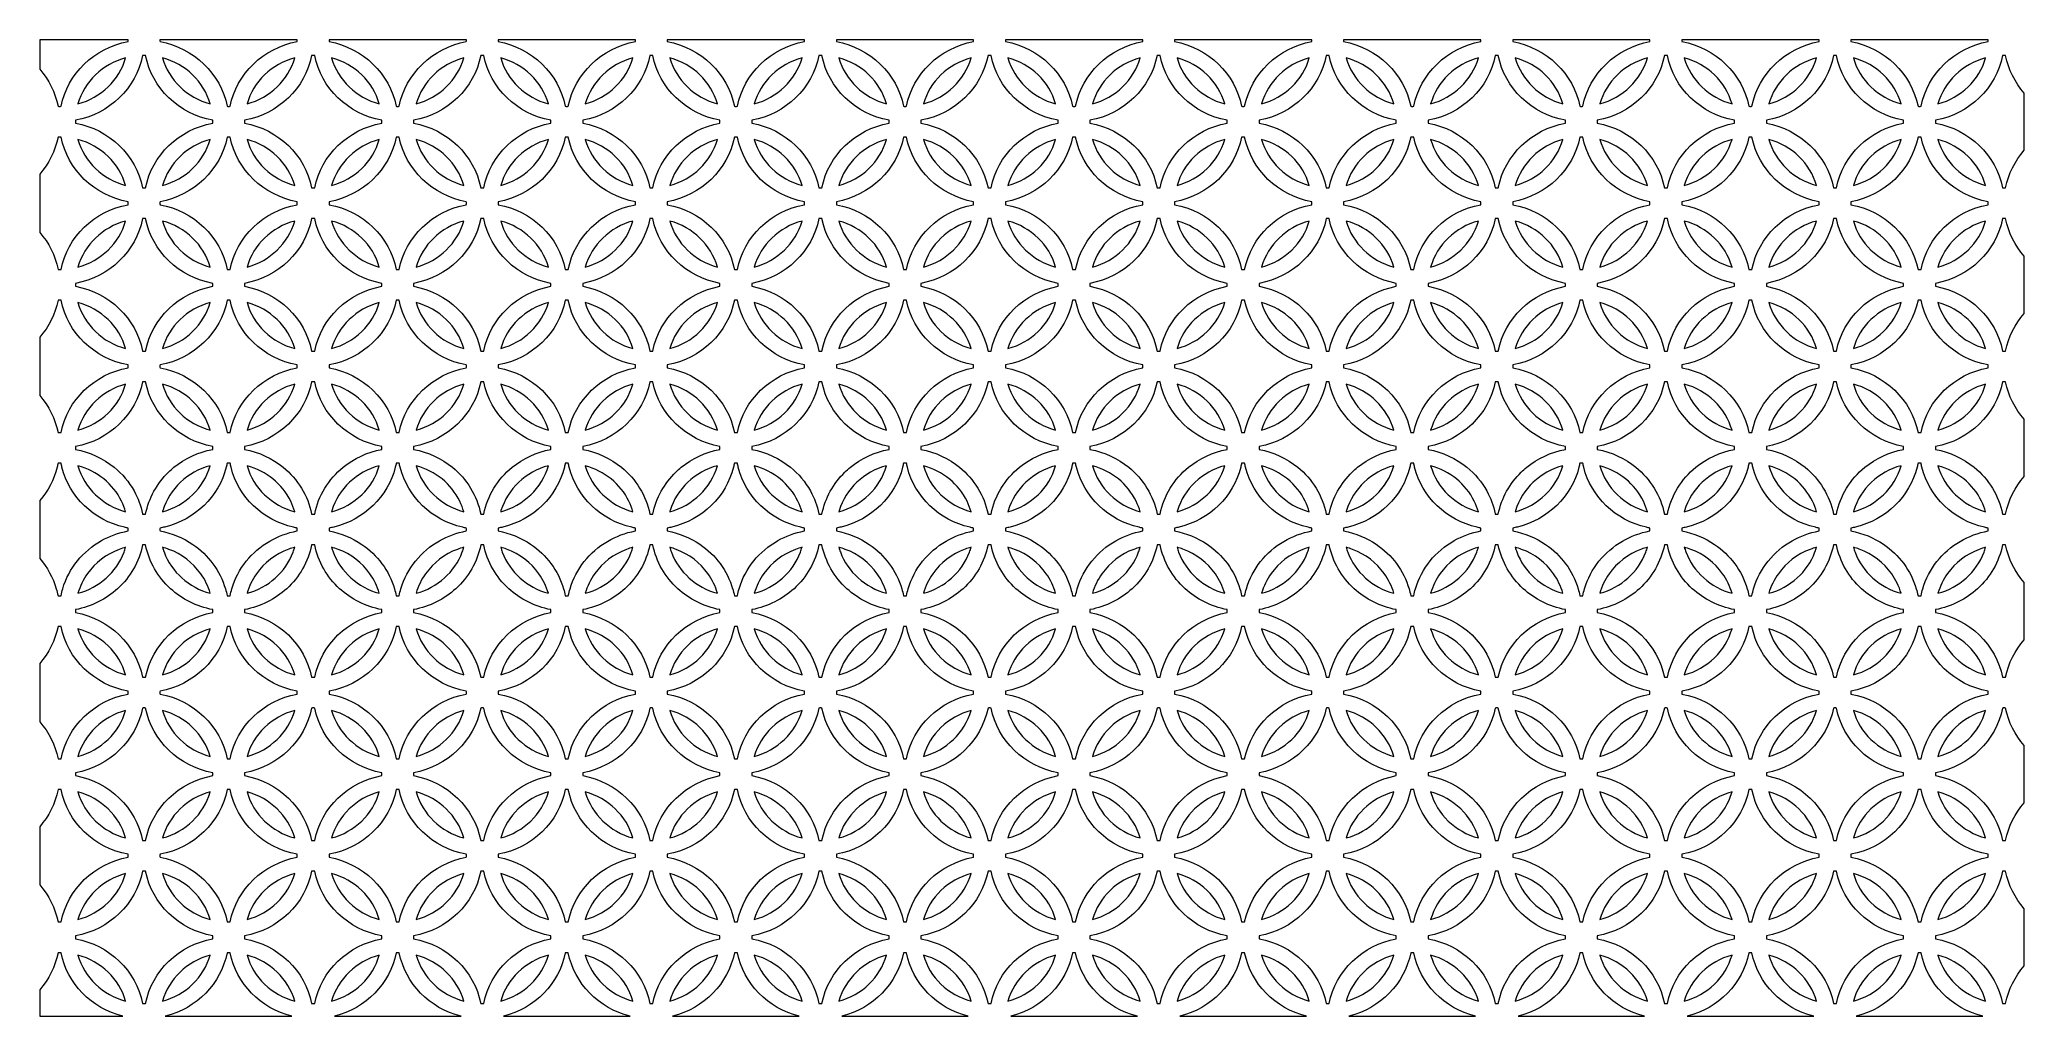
# Model space of a CAD drawing. Header units: millimetres. Extents: x -1200 to 1200, y -590 to 590.
import ezdxf

# ---------------------------------------------------------------- set-up
doc = ezdxf.new("R2010")
doc.units = ezdxf.units.MM
doc.header["$MEASUREMENT"] = 0
doc.layers.add('Layer 1', color=7, linetype='Continuous')

msp = doc.modelspace()

# ---------------------------------------------------------------- linework, layer by layer
at = {"layer": 'Layer 1', "color": 250, "lineweight": 20}
for points, knots in [([(-1200.05, 589.9734), (-1200.05, 589.9734), (-1093.0627, 589.9734), (-1093.0627, 589.9734), (-1093.0614, 589.8095), (-1093.0606, 589.6453), (-1093.0606, 589.481), (-1093.0606, 588.8933), (-1093.0702, 588.3088), (-1093.0831, 587.7244), (-1134.0907, 580.1821), (-1166.4067, 549.0254), (-1174.2332, 509.4997), (-1174.8402, 509.4868), (-1175.4471, 509.4771), (-1176.0541, 509.4771), (-1176.6644, 509.4771), (-1177.2714, 509.4868), (-1177.8783, 509.4997), (-1181.2166, 526.366), (-1189.0187, 541.7061), (-1200.05, 554.3401), (-1200.05, 554.3401), (-1200.05, 589.9734), (-1200.05, 589.9734)], [0, 0, 0, 0, 0.125, 0.125, 0.125, 0.25, 0.25, 0.25, 0.375, 0.375, 0.375, 0.5, 0.5, 0.5, 0.625, 0.625, 0.625, 0.75, 0.75, 0.75, 0.875, 0.875, 0.875, 1, 1, 1, 1]), ([(-1054.5692, 589.9734), (-1054.5692, 589.9734), (-888.5832, 589.9734), (-888.5832, 589.9734), (-888.5818, 589.8095), (-888.581, 589.6453), (-888.581, 589.481), (-888.581, 588.8933), (-888.5908, 588.3088), (-888.6036, 587.7244), (-929.6114, 580.1821), (-961.9305, 549.0254), (-969.7537, 509.4997), (-970.3607, 509.4868), (-970.9676, 509.4771), (-971.5779, 509.4771), (-972.185, 509.4771), (-972.7918, 509.4868), (-973.3989, 509.4997), (-981.222, 549.0254), (-1013.5443, 580.1821), (-1054.5488, 587.7244), (-1054.5617, 588.3088), (-1054.5714, 588.8933), (-1054.5714, 589.481), (-1054.5714, 589.6453), (-1054.5705, 589.8095), (-1054.5692, 589.9734)], [0, 0, 0, 0, 0.111111111, 0.111111111, 0.111111111, 0.222222222, 0.222222222, 0.222222222, 0.333333333, 0.333333333, 0.333333333, 0.444444444, 0.444444444, 0.444444444, 0.555555556, 0.555555556, 0.555555556, 0.666666667, 0.666666667, 0.666666667, 0.777777778, 0.777777778, 0.777777778, 0.888888889, 0.888888889, 0.888888889, 1, 1, 1, 1]), ([(-850.0897, 589.9734), (-850.0897, 589.9734), (-684.1037, 589.9734), (-684.1037, 589.9734), (-684.1024, 589.8095), (-684.1016, 589.6453), (-684.1016, 589.481), (-684.1016, 588.8933), (-684.1112, 588.3088), (-684.1241, 587.7244), (-725.1286, 580.1821), (-757.4477, 549.0254), (-765.274, 509.4997), (-765.881, 509.4868), (-766.4879, 509.4771), (-767.095, 509.4771), (-767.7051, 509.4771), (-768.3122, 509.4868), (-768.9192, 509.4997), (-776.7425, 549.0254), (-809.0648, 580.1821), (-850.069, 587.7244), (-850.0822, 588.3088), (-850.0918, 588.8933), (-850.0918, 589.481), (-850.0918, 589.6453), (-850.091, 589.8095), (-850.0897, 589.9734)], [0, 0, 0, 0, 0.111111111, 0.111111111, 0.111111111, 0.222222222, 0.222222222, 0.222222222, 0.333333333, 0.333333333, 0.333333333, 0.444444444, 0.444444444, 0.444444444, 0.555555556, 0.555555556, 0.555555556, 0.666666667, 0.666666667, 0.666666667, 0.777777778, 0.777777778, 0.777777778, 0.888888889, 0.888888889, 0.888888889, 1, 1, 1, 1]), ([(-645.6101, 589.9734), (-645.6101, 589.9734), (-479.6241, 589.9734), (-479.6241, 589.9734), (-479.6227, 589.8095), (-479.6219, 589.6453), (-479.6219, 589.481), (-479.6219, 588.8933), (-479.6317, 588.3088), (-479.6446, 587.7244), (-520.6522, 580.1821), (-552.9715, 549.0254), (-560.7946, 509.4997), (-561.4015, 509.4868), (-562.0086, 509.4771), (-562.6155, 509.4771), (-563.2258, 509.4771), (-563.8328, 509.4868), (-564.4397, 509.4997), (-572.2629, 549.0254), (-604.5853, 580.1821), (-645.5897, 587.7244), (-645.6025, 588.3088), (-645.6123, 588.8933), (-645.6123, 589.481), (-645.6123, 589.6453), (-645.6115, 589.8095), (-645.6101, 589.9734)], [0, 0, 0, 0, 0.111111111, 0.111111111, 0.111111111, 0.222222222, 0.222222222, 0.222222222, 0.333333333, 0.333333333, 0.333333333, 0.444444444, 0.444444444, 0.444444444, 0.555555556, 0.555555556, 0.555555556, 0.666666667, 0.666666667, 0.666666667, 0.777777778, 0.777777778, 0.777777778, 0.888888889, 0.888888889, 0.888888889, 1, 1, 1, 1]), ([(-441.1306, 589.9734), (-441.1306, 589.9734), (-275.1448, 589.9734), (-275.1448, 589.9734), (-275.1435, 589.8095), (-275.1426, 589.6453), (-275.1426, 589.481), (-275.1426, 588.8933), (-275.1523, 588.3088), (-275.1652, 587.7244), (-316.1728, 580.1821), (-348.4887, 549.0254), (-356.315, 509.4997), (-356.9222, 509.4868), (-357.529, 509.4771), (-358.1362, 509.4771), (-358.7463, 509.4771), (-359.3531, 509.4868), (-359.9603, 509.4997), (-367.7836, 549.0254), (-400.1058, 580.1821), (-441.1102, 587.7244), (-441.1232, 588.3088), (-441.1327, 588.8933), (-441.1327, 589.481), (-441.1327, 589.6453), (-441.132, 589.8095), (-441.1306, 589.9734)], [0, 0, 0, 0, 0.111111111, 0.111111111, 0.111111111, 0.222222222, 0.222222222, 0.222222222, 0.333333333, 0.333333333, 0.333333333, 0.444444444, 0.444444444, 0.444444444, 0.555555556, 0.555555556, 0.555555556, 0.666666667, 0.666666667, 0.666666667, 0.777777778, 0.777777778, 0.777777778, 0.888888889, 0.888888889, 0.888888889, 1, 1, 1, 1]), ([(-236.6512, 589.9734), (-236.6512, 589.9734), (-70.6653, 589.9734), (-70.6653, 589.9734), (-70.6639, 589.8095), (-70.6631, 589.6453), (-70.6631, 589.481), (-70.6631, 588.8933), (-70.6729, 588.3088), (-70.6856, 587.7244), (-111.6933, 580.1821), (-144.0125, 549.0254), (-151.8357, 509.4997), (-152.4426, 509.4868), (-153.0497, 509.4771), (-153.6598, 509.4771), (-154.2668, 509.4771), (-154.874, 509.4868), (-155.4809, 509.4997), (-163.3038, 549.0254), (-195.6265, 580.1821), (-236.6308, 587.7244), (-236.6437, 588.3088), (-236.6534, 588.8933), (-236.6534, 589.481), (-236.6534, 589.6453), (-236.6525, 589.8095), (-236.6512, 589.9734)], [0, 0, 0, 0, 0.111111111, 0.111111111, 0.111111111, 0.222222222, 0.222222222, 0.222222222, 0.333333333, 0.333333333, 0.333333333, 0.444444444, 0.444444444, 0.444444444, 0.555555556, 0.555555556, 0.555555556, 0.666666667, 0.666666667, 0.666666667, 0.777777778, 0.777777778, 0.777777778, 0.888888889, 0.888888889, 0.888888889, 1, 1, 1, 1]), ([(-32.1717, 589.9734), (-32.1717, 589.9734), (133.8143, 589.9734), (133.8143, 589.9734), (133.8157, 589.8095), (133.8165, 589.6453), (133.8165, 589.481), (133.8165, 588.8933), (133.8066, 588.3088), (133.7936, 587.7244), (92.7893, 580.1821), (60.4703, 549.0254), (52.6438, 509.4997), (52.0368, 509.4868), (51.4298, 509.4771), (50.8229, 509.4771), (50.2125, 509.4771), (49.6057, 509.4868), (48.9985, 509.4997), (41.1756, 549.0254), (8.853, 580.1821), (-32.1512, 587.7244), (-32.1641, 588.3088), (-32.1739, 588.8933), (-32.1739, 589.481), (-32.1739, 589.6453), (-32.1731, 589.8095), (-32.1717, 589.9734)], [0, 0, 0, 0, 0.111111111, 0.111111111, 0.111111111, 0.222222222, 0.222222222, 0.222222222, 0.333333333, 0.333333333, 0.333333333, 0.444444444, 0.444444444, 0.444444444, 0.555555556, 0.555555556, 0.555555556, 0.666666667, 0.666666667, 0.666666667, 0.777777778, 0.777777778, 0.777777778, 0.888888889, 0.888888889, 0.888888889, 1, 1, 1, 1]), ([(172.3077, 589.9734), (172.3077, 589.9734), (338.2936, 589.9734), (338.2936, 589.9734), (338.295, 589.8095), (338.2957, 589.6453), (338.2957, 589.481), (338.2957, 588.8933), (338.2862, 588.3088), (338.2733, 587.7244), (297.2656, 580.1821), (264.9465, 549.0254), (257.1234, 509.4997), (256.5163, 509.4868), (255.9095, 509.4771), (255.3025, 509.4771), (254.6923, 509.4771), (254.0851, 509.4868), (253.478, 509.4997), (245.655, 549.0254), (213.3327, 580.1821), (172.3283, 587.7244), (172.3152, 588.3088), (172.3056, 588.8933), (172.3056, 589.481), (172.3056, 589.6453), (172.3064, 589.8095), (172.3077, 589.9734)], [0, 0, 0, 0, 0.111111111, 0.111111111, 0.111111111, 0.222222222, 0.222222222, 0.222222222, 0.333333333, 0.333333333, 0.333333333, 0.444444444, 0.444444444, 0.444444444, 0.555555556, 0.555555556, 0.555555556, 0.666666667, 0.666666667, 0.666666667, 0.777777778, 0.777777778, 0.777777778, 0.888888889, 0.888888889, 0.888888889, 1, 1, 1, 1]), ([(376.7872, 589.9734), (376.7872, 589.9734), (542.7732, 589.9734), (542.7732, 589.9734), (542.7746, 589.8095), (542.7753, 589.6453), (542.7753, 589.481), (542.7753, 588.8933), (542.7658, 588.3088), (542.7529, 587.7244), (501.7451, 580.1821), (469.4292, 549.0254), (461.6029, 509.4997), (460.9958, 509.4868), (460.3887, 509.4771), (459.7819, 509.4771), (459.1717, 509.4771), (458.5646, 509.4868), (457.9578, 509.4997), (450.1345, 549.0254), (417.8122, 580.1821), (376.8077, 587.7244), (376.7947, 588.3088), (376.785, 588.8933), (376.785, 589.481), (376.785, 589.6453), (376.7859, 589.8095), (376.7872, 589.9734)], [0, 0, 0, 0, 0.111111111, 0.111111111, 0.111111111, 0.222222222, 0.222222222, 0.222222222, 0.333333333, 0.333333333, 0.333333333, 0.444444444, 0.444444444, 0.444444444, 0.555555556, 0.555555556, 0.555555556, 0.666666667, 0.666666667, 0.666666667, 0.777777778, 0.777777778, 0.777777778, 0.888888889, 0.888888889, 0.888888889, 1, 1, 1, 1]), ([(581.2668, 589.9734), (581.2668, 589.9734), (747.2528, 589.9734), (747.2528, 589.9734), (747.2542, 589.8095), (747.255, 589.6453), (747.255, 589.481), (747.255, 588.8933), (747.2451, 588.3088), (747.2323, 587.7244), (706.2246, 580.1821), (673.9054, 549.0254), (666.0823, 509.4997), (665.4753, 509.4868), (664.8684, 509.4771), (664.2581, 509.4771), (663.6511, 509.4771), (663.0441, 509.4868), (662.4372, 509.4997), (654.6139, 549.0254), (622.2916, 580.1821), (581.2872, 587.7244), (581.2743, 588.3088), (581.2646, 588.8933), (581.2646, 589.481), (581.2646, 589.6453), (581.2655, 589.8095), (581.2668, 589.9734)], [0, 0, 0, 0, 0.111111111, 0.111111111, 0.111111111, 0.222222222, 0.222222222, 0.222222222, 0.333333333, 0.333333333, 0.333333333, 0.444444444, 0.444444444, 0.444444444, 0.555555556, 0.555555556, 0.555555556, 0.666666667, 0.666666667, 0.666666667, 0.777777778, 0.777777778, 0.777777778, 0.888888889, 0.888888889, 0.888888889, 1, 1, 1, 1]), ([(785.7463, 589.9734), (785.7463, 589.9734), (951.7322, 589.9734), (951.7322, 589.9734), (951.7335, 589.8095), (951.7343, 589.6453), (951.7343, 589.481), (951.7343, 588.8933), (951.7247, 588.3088), (951.7118, 587.7244), (910.7074, 580.1821), (878.3883, 549.0254), (870.5618, 509.4997), (869.9547, 509.4868), (869.3479, 509.4771), (868.7408, 509.4771), (868.1306, 509.4771), (867.5236, 509.4868), (866.9166, 509.4997), (859.0935, 549.0254), (826.7712, 580.1821), (785.7668, 587.7244), (785.7538, 588.3088), (785.7441, 588.8933), (785.7441, 589.481), (785.7441, 589.6453), (785.745, 589.8095), (785.7463, 589.9734)], [0, 0, 0, 0, 0.111111111, 0.111111111, 0.111111111, 0.222222222, 0.222222222, 0.222222222, 0.333333333, 0.333333333, 0.333333333, 0.444444444, 0.444444444, 0.444444444, 0.555555556, 0.555555556, 0.555555556, 0.666666667, 0.666666667, 0.666666667, 0.777777778, 0.777777778, 0.777777778, 0.888888889, 0.888888889, 0.888888889, 1, 1, 1, 1]), ([(990.2258, 589.9734), (990.2258, 589.9734), (1156.2118, 589.9734), (1156.2118, 589.9734), (1156.2132, 589.8095), (1156.214, 589.6453), (1156.214, 589.481), (1156.214, 588.8933), (1156.2042, 588.3088), (1156.1912, 587.7244), (1115.1837, 580.1821), (1082.8645, 549.0254), (1075.0413, 509.4997), (1074.4344, 509.4868), (1073.8273, 509.4771), (1073.2204, 509.4771), (1072.6103, 509.4771), (1072.0031, 509.4868), (1071.3963, 509.4997), (1063.573, 549.0254), (1031.2506, 580.1821), (990.2461, 587.7244), (990.2334, 588.3088), (990.2236, 588.8933), (990.2236, 589.481), (990.2236, 589.6453), (990.2244, 589.8095), (990.2258, 589.9734)], [0, 0, 0, 0, 0.111111111, 0.111111111, 0.111111111, 0.222222222, 0.222222222, 0.222222222, 0.333333333, 0.333333333, 0.333333333, 0.444444444, 0.444444444, 0.444444444, 0.555555556, 0.555555556, 0.555555556, 0.666666667, 0.666666667, 0.666666667, 0.777777778, 0.777777778, 0.777777778, 0.888888889, 0.888888889, 0.888888889, 1, 1, 1, 1]), ([(-1075.6386, 410.9437), (-1083.4649, 450.4695), (-1115.7809, 481.6263), (-1156.7884, 489.1685), (-1156.8013, 489.7529), (-1156.8112, 490.3373), (-1156.8112, 490.9249), (-1156.8112, 491.5125), (-1156.8013, 492.0969), (-1156.7884, 492.6814), (-1115.7842, 500.2237), (-1083.4617, 531.3805), (-1075.6386, 570.9061), (-1075.0317, 570.919), (-1074.4246, 570.9288), (-1073.8145, 570.9288), (-1073.2073, 570.9288), (-1072.6005, 570.919), (-1071.9934, 570.9061), (-1064.1703, 531.3805), (-1031.851, 500.2237), (-990.8435, 492.6814), (-990.8304, 492.0969), (-990.8208, 491.5125), (-990.8208, 490.9249), (-990.8208, 490.3373), (-990.8304, 489.7529), (-990.8435, 489.1685), (-1031.8479, 481.6263), (-1064.1703, 450.4727), (-1071.9934, 410.9437), (-1072.6005, 410.931), (-1073.2073, 410.9211), (-1073.8145, 410.9211), (-1074.4246, 410.9211), (-1075.0317, 410.931), (-1075.6386, 410.9437)], [0, 0, 0, 0, 0.083333333, 0.083333333, 0.083333333, 0.166666667, 0.166666667, 0.166666667, 0.25, 0.25, 0.25, 0.333333333, 0.333333333, 0.333333333, 0.416666667, 0.416666667, 0.416666667, 0.5, 0.5, 0.5, 0.583333333, 0.583333333, 0.583333333, 0.666666667, 0.666666667, 0.666666667, 0.75, 0.75, 0.75, 0.833333333, 0.833333333, 0.833333333, 0.916666667, 0.916666667, 0.916666667, 1, 1, 1, 1]), ([(-1153.7826, 512.3957), (-1146.0176, 539.3166), (-1124.0139, 560.5259), (-1096.089, 568.0102), (-1103.8542, 541.0893), (-1125.8577, 519.8799), (-1153.7826, 512.3957)], [0, 0, 0, 0, 0.5, 0.5, 0.5, 1, 1, 1, 1]), ([(-993.8493, 512.3957), (-1021.7743, 519.8799), (-1043.7778, 541.0893), (-1051.5429, 568.0102), (-1023.6178, 560.5259), (-1001.6143, 539.3166), (-993.8493, 512.3957)], [0, 0, 0, 0, 0.5, 0.5, 0.5, 1, 1, 1, 1]), ([(-871.159, 410.9437), (-878.9822, 450.4695), (-911.3046, 481.6263), (-952.3091, 489.1685), (-952.3219, 489.7529), (-952.3317, 490.3373), (-952.3317, 490.9249), (-952.3317, 491.5125), (-952.3219, 492.0969), (-952.3091, 492.6814), (-911.3046, 500.2237), (-878.9822, 531.3805), (-871.159, 570.9061), (-870.5521, 570.919), (-869.945, 570.9288), (-869.3348, 570.9288), (-868.7279, 570.9288), (-868.1207, 570.919), (-867.514, 570.9061), (-859.6909, 531.3805), (-827.3717, 500.2237), (-786.3639, 492.6814), (-786.351, 492.0969), (-786.3412, 491.5125), (-786.3412, 490.9249), (-786.3412, 490.3373), (-786.351, 489.7529), (-786.3639, 489.1685), (-827.3683, 481.6263), (-859.6909, 450.4727), (-867.514, 410.9437), (-868.1207, 410.931), (-868.7279, 410.9211), (-869.3348, 410.9211), (-869.945, 410.9211), (-870.5521, 410.931), (-871.159, 410.9437)], [0, 0, 0, 0, 0.083333333, 0.083333333, 0.083333333, 0.166666667, 0.166666667, 0.166666667, 0.25, 0.25, 0.25, 0.333333333, 0.333333333, 0.333333333, 0.416666667, 0.416666667, 0.416666667, 0.5, 0.5, 0.5, 0.583333333, 0.583333333, 0.583333333, 0.666666667, 0.666666667, 0.666666667, 0.75, 0.75, 0.75, 0.833333333, 0.833333333, 0.833333333, 0.916666667, 0.916666667, 0.916666667, 1, 1, 1, 1]), ([(-949.3032, 512.3957), (-941.5381, 539.3166), (-919.5345, 560.5259), (-891.6096, 568.0102), (-899.3746, 541.0893), (-921.3781, 519.8799), (-949.3032, 512.3957)], [0, 0, 0, 0, 0.5, 0.5, 0.5, 1, 1, 1, 1]), ([(-789.3698, 512.3957), (-817.2949, 519.8799), (-839.2982, 541.0893), (-847.0635, 568.0102), (-819.1383, 560.5259), (-797.1348, 539.3166), (-789.3698, 512.3957)], [0, 0, 0, 0, 0.5, 0.5, 0.5, 1, 1, 1, 1]), ([(-666.6795, 410.9437), (-674.5027, 450.4695), (-706.8218, 481.6263), (-747.8294, 489.1685), (-747.8423, 489.7529), (-747.8519, 490.3373), (-747.8519, 490.9249), (-747.8519, 491.5125), (-747.8423, 492.0969), (-747.8294, 492.6814), (-706.825, 500.2237), (-674.5027, 531.3805), (-666.6795, 570.9061), (-666.0725, 570.919), (-665.4656, 570.9288), (-664.8554, 570.9288), (-664.2483, 570.9288), (-663.6415, 570.919), (-663.0343, 570.9061), (-655.2113, 531.3805), (-622.8886, 500.2237), (-581.8845, 492.6814), (-581.8714, 492.0969), (-581.8619, 491.5125), (-581.8619, 490.9249), (-581.8619, 490.3373), (-581.8714, 489.7529), (-581.8845, 489.1685), (-622.8886, 481.6263), (-655.2113, 450.4727), (-663.0343, 410.9437), (-663.6415, 410.931), (-664.2483, 410.9211), (-664.8554, 410.9211), (-665.4656, 410.9211), (-666.0725, 410.931), (-666.6795, 410.9437)], [0, 0, 0, 0, 0.083333333, 0.083333333, 0.083333333, 0.166666667, 0.166666667, 0.166666667, 0.25, 0.25, 0.25, 0.333333333, 0.333333333, 0.333333333, 0.416666667, 0.416666667, 0.416666667, 0.5, 0.5, 0.5, 0.583333333, 0.583333333, 0.583333333, 0.666666667, 0.666666667, 0.666666667, 0.75, 0.75, 0.75, 0.833333333, 0.833333333, 0.833333333, 0.916666667, 0.916666667, 0.916666667, 1, 1, 1, 1]), ([(-744.8236, 512.3957), (-737.0585, 539.3166), (-715.055, 560.5259), (-687.13, 568.0102), (-694.895, 541.0893), (-716.8987, 519.8799), (-744.8236, 512.3957)], [0, 0, 0, 0, 0.5, 0.5, 0.5, 1, 1, 1, 1]), ([(-584.8904, 512.3957), (-612.8154, 519.8799), (-634.8188, 541.0893), (-642.5838, 568.0102), (-614.659, 560.5259), (-592.6555, 539.3166), (-584.8904, 512.3957)], [0, 0, 0, 0, 0.5, 0.5, 0.5, 1, 1, 1, 1]), ([(-462.1999, 410.9437), (-470.0232, 450.4695), (-502.3456, 481.6263), (-543.35, 489.1685), (-543.3628, 489.7529), (-543.3726, 490.3373), (-543.3726, 490.9249), (-543.3726, 491.5125), (-543.3628, 492.0969), (-543.35, 492.6814), (-502.3456, 500.2237), (-470.0232, 531.3805), (-462.1999, 570.9061), (-461.5932, 570.919), (-460.986, 570.9288), (-460.3758, 570.9288), (-459.7689, 570.9288), (-459.1618, 570.919), (-458.5548, 570.9061), (-450.7317, 531.3805), (-418.4093, 500.2237), (-377.4048, 492.6814), (-377.392, 492.0969), (-377.3823, 491.5125), (-377.3823, 490.9249), (-377.3823, 490.3373), (-377.392, 489.7529), (-377.4048, 489.1685), (-418.4093, 481.6263), (-450.7317, 450.4727), (-458.5548, 410.9437), (-459.1618, 410.931), (-459.7689, 410.9211), (-460.3758, 410.9211), (-460.986, 410.9211), (-461.5932, 410.931), (-462.1999, 410.9437)], [0, 0, 0, 0, 0.083333333, 0.083333333, 0.083333333, 0.166666667, 0.166666667, 0.166666667, 0.25, 0.25, 0.25, 0.333333333, 0.333333333, 0.333333333, 0.416666667, 0.416666667, 0.416666667, 0.5, 0.5, 0.5, 0.583333333, 0.583333333, 0.583333333, 0.666666667, 0.666666667, 0.666666667, 0.75, 0.75, 0.75, 0.833333333, 0.833333333, 0.833333333, 0.916666667, 0.916666667, 0.916666667, 1, 1, 1, 1]), ([(-540.344, 512.3957), (-532.5791, 539.3166), (-510.5756, 560.5259), (-482.6507, 568.0102), (-490.4156, 541.0893), (-512.4192, 519.8799), (-540.344, 512.3957)], [0, 0, 0, 0, 0.5, 0.5, 0.5, 1, 1, 1, 1]), ([(-380.4109, 512.3957), (-408.3359, 519.8799), (-430.3394, 541.0893), (-438.1042, 568.0102), (-410.1795, 560.5259), (-388.1758, 539.3166), (-380.4109, 512.3957)], [0, 0, 0, 0, 0.5, 0.5, 0.5, 1, 1, 1, 1]), ([(-257.7206, 410.9437), (-265.5469, 450.4695), (-297.863, 481.6263), (-338.8706, 489.1685), (-338.8834, 489.7529), (-338.8931, 490.3373), (-338.8931, 490.9249), (-338.8931, 491.5125), (-338.8834, 492.0969), (-338.8706, 492.6814), (-297.8661, 500.2237), (-265.5436, 531.3805), (-257.7206, 570.9061), (-257.1135, 570.919), (-256.5067, 570.9288), (-255.8963, 570.9288), (-255.2893, 570.9288), (-254.6824, 570.919), (-254.0754, 570.9061), (-246.2523, 531.3805), (-213.933, 500.2237), (-172.9254, 492.6814), (-172.9126, 492.0969), (-172.9028, 491.5125), (-172.9028, 490.9249), (-172.9028, 490.3373), (-172.9126, 489.7529), (-172.9254, 489.1685), (-213.9299, 481.6263), (-246.2523, 450.4727), (-254.0754, 410.9437), (-254.6824, 410.931), (-255.2893, 410.9211), (-255.8963, 410.9211), (-256.5067, 410.9211), (-257.1135, 410.931), (-257.7206, 410.9437)], [0, 0, 0, 0, 0.083333333, 0.083333333, 0.083333333, 0.166666667, 0.166666667, 0.166666667, 0.25, 0.25, 0.25, 0.333333333, 0.333333333, 0.333333333, 0.416666667, 0.416666667, 0.416666667, 0.5, 0.5, 0.5, 0.583333333, 0.583333333, 0.583333333, 0.666666667, 0.666666667, 0.666666667, 0.75, 0.75, 0.75, 0.833333333, 0.833333333, 0.833333333, 0.916666667, 0.916666667, 0.916666667, 1, 1, 1, 1]), ([(-335.8647, 512.3957), (-328.0996, 539.3166), (-306.096, 560.5259), (-278.1711, 568.0102), (-285.9361, 541.0893), (-307.9397, 519.8799), (-335.8647, 512.3957)], [0, 0, 0, 0, 0.5, 0.5, 0.5, 1, 1, 1, 1]), ([(-175.9313, 512.3957), (-203.8563, 519.8799), (-225.8599, 541.0893), (-233.6249, 568.0102), (-205.6997, 560.5259), (-183.6963, 539.3166), (-175.9313, 512.3957)], [0, 0, 0, 0, 0.5, 0.5, 0.5, 1, 1, 1, 1]), ([(-53.2411, 410.9437), (-61.0642, 450.4695), (-93.3867, 481.6263), (-134.3911, 489.1685), (-134.4039, 489.7529), (-134.4137, 490.3373), (-134.4137, 490.9249), (-134.4137, 491.5125), (-134.4039, 492.0969), (-134.3911, 492.6814), (-93.3867, 500.2237), (-61.0642, 531.3805), (-53.2411, 570.9061), (-52.634, 570.919), (-52.0272, 570.9288), (-51.4169, 570.9288), (-50.8099, 570.9288), (-50.203, 570.919), (-49.5959, 570.9061), (-41.7728, 531.3805), (-9.4535, 500.2237), (31.554, 492.6814), (31.5669, 492.0969), (31.5766, 491.5125), (31.5766, 490.9249), (31.5766, 490.3373), (31.5669, 489.7529), (31.554, 489.1685), (-9.4504, 481.6263), (-41.7728, 450.4727), (-49.5959, 410.9437), (-50.203, 410.931), (-50.8099, 410.9211), (-51.4169, 410.9211), (-52.0272, 410.9211), (-52.634, 410.931), (-53.2411, 410.9437)], [0, 0, 0, 0, 0.083333333, 0.083333333, 0.083333333, 0.166666667, 0.166666667, 0.166666667, 0.25, 0.25, 0.25, 0.333333333, 0.333333333, 0.333333333, 0.416666667, 0.416666667, 0.416666667, 0.5, 0.5, 0.5, 0.583333333, 0.583333333, 0.583333333, 0.666666667, 0.666666667, 0.666666667, 0.75, 0.75, 0.75, 0.833333333, 0.833333333, 0.833333333, 0.916666667, 0.916666667, 0.916666667, 1, 1, 1, 1]), ([(-131.3851, 512.3957), (-123.6201, 539.3166), (-101.6165, 560.5259), (-73.6916, 568.0102), (-81.4566, 541.0893), (-103.4601, 519.8799), (-131.3851, 512.3957)], [0, 0, 0, 0, 0.5, 0.5, 0.5, 1, 1, 1, 1]), ([(28.5482, 512.3957), (0.6231, 519.8799), (-21.3803, 541.0893), (-29.1453, 568.0102), (-1.2204, 560.5259), (20.7831, 539.3166), (28.5482, 512.3957)], [0, 0, 0, 0, 0.5, 0.5, 0.5, 1, 1, 1, 1]), ([(151.2384, 410.9437), (143.4153, 450.4695), (111.096, 481.6263), (70.0883, 489.1685), (70.0754, 489.7529), (70.0658, 490.3373), (70.0658, 490.9249), (70.0658, 491.5125), (70.0754, 492.0969), (70.0883, 492.6814), (111.093, 500.2237), (143.4153, 531.3805), (151.2384, 570.9061), (151.8454, 570.919), (152.4524, 570.9288), (153.0626, 570.9288), (153.6696, 570.9288), (154.2767, 570.919), (154.8836, 570.9061), (162.7068, 531.3805), (195.029, 500.2237), (236.0337, 492.6814), (236.0465, 492.0969), (236.0562, 491.5125), (236.0562, 490.9249), (236.0562, 490.3373), (236.0465, 489.7529), (236.0337, 489.1685), (195.029, 481.6263), (162.7068, 450.4727), (154.8836, 410.9437), (154.2767, 410.931), (153.6696, 410.9211), (153.0626, 410.9211), (152.4524, 410.9211), (151.8454, 410.931), (151.2384, 410.9437)], [0, 0, 0, 0, 0.083333333, 0.083333333, 0.083333333, 0.166666667, 0.166666667, 0.166666667, 0.25, 0.25, 0.25, 0.333333333, 0.333333333, 0.333333333, 0.416666667, 0.416666667, 0.416666667, 0.5, 0.5, 0.5, 0.583333333, 0.583333333, 0.583333333, 0.666666667, 0.666666667, 0.666666667, 0.75, 0.75, 0.75, 0.833333333, 0.833333333, 0.833333333, 0.916666667, 0.916666667, 0.916666667, 1, 1, 1, 1]), ([(73.0943, 512.3957), (80.8594, 539.3166), (102.863, 560.5259), (130.7879, 568.0102), (123.0228, 541.0893), (101.0193, 519.8799), (73.0943, 512.3957)], [0, 0, 0, 0, 0.5, 0.5, 0.5, 1, 1, 1, 1]), ([(233.0277, 512.3957), (205.1028, 519.8799), (183.0992, 541.0893), (175.3342, 568.0102), (203.2591, 560.5259), (225.2627, 539.3166), (233.0277, 512.3957)], [0, 0, 0, 0, 0.5, 0.5, 0.5, 1, 1, 1, 1]), ([(355.7179, 410.9437), (347.8947, 450.4695), (315.5724, 481.6263), (274.5679, 489.1685), (274.5549, 489.7529), (274.5455, 490.3373), (274.5455, 490.9249), (274.5455, 491.5125), (274.5549, 492.0969), (274.5679, 492.6814), (315.5724, 500.2237), (347.8947, 531.3805), (355.7179, 570.9061), (356.3249, 570.919), (356.932, 570.9288), (357.5422, 570.9288), (358.1492, 570.9288), (358.7561, 570.919), (359.3632, 570.9061), (367.1862, 531.3805), (399.5087, 500.2237), (440.513, 492.6814), (440.526, 492.0969), (440.5357, 491.5125), (440.5357, 490.9249), (440.5357, 490.3373), (440.526, 489.7529), (440.513, 489.1685), (399.5087, 481.6263), (367.1862, 450.4727), (359.3632, 410.9437), (358.7561, 410.931), (358.1492, 410.9211), (357.5422, 410.9211), (356.932, 410.9211), (356.3249, 410.931), (355.7179, 410.9437)], [0, 0, 0, 0, 0.083333333, 0.083333333, 0.083333333, 0.166666667, 0.166666667, 0.166666667, 0.25, 0.25, 0.25, 0.333333333, 0.333333333, 0.333333333, 0.416666667, 0.416666667, 0.416666667, 0.5, 0.5, 0.5, 0.583333333, 0.583333333, 0.583333333, 0.666666667, 0.666666667, 0.666666667, 0.75, 0.75, 0.75, 0.833333333, 0.833333333, 0.833333333, 0.916666667, 0.916666667, 0.916666667, 1, 1, 1, 1]), ([(277.5739, 512.3957), (285.3389, 539.3166), (307.3423, 560.5259), (335.2673, 568.0102), (327.5023, 541.0893), (305.4989, 519.8799), (277.5739, 512.3957)], [0, 0, 0, 0, 0.5, 0.5, 0.5, 1, 1, 1, 1]), ([(437.5072, 512.3957), (409.5822, 519.8799), (387.5786, 541.0893), (379.8135, 568.0102), (407.7384, 560.5259), (429.7422, 539.3166), (437.5072, 512.3957)], [0, 0, 0, 0, 0.5, 0.5, 0.5, 1, 1, 1, 1]), ([(560.1974, 410.9437), (552.3709, 450.4695), (520.0551, 481.6263), (479.0476, 489.1685), (479.0345, 489.7529), (479.0248, 490.3373), (479.0248, 490.9249), (479.0248, 491.5125), (479.0345, 492.0969), (479.0476, 492.6814), (520.0519, 500.2237), (552.3742, 531.3805), (560.1974, 570.9061), (560.8043, 570.919), (561.4114, 570.9288), (562.0215, 570.9288), (562.6287, 570.9288), (563.2355, 570.919), (563.8427, 570.9061), (571.6657, 531.3805), (603.9849, 500.2237), (644.9926, 492.6814), (645.0053, 492.0969), (645.015, 491.5125), (645.015, 490.9249), (645.015, 490.3373), (645.0053, 489.7529), (644.9926, 489.1685), (603.9883, 481.6263), (571.6657, 450.4727), (563.8427, 410.9437), (563.2355, 410.931), (562.6287, 410.9211), (562.0215, 410.9211), (561.4114, 410.9211), (560.8043, 410.931), (560.1974, 410.9437)], [0, 0, 0, 0, 0.083333333, 0.083333333, 0.083333333, 0.166666667, 0.166666667, 0.166666667, 0.25, 0.25, 0.25, 0.333333333, 0.333333333, 0.333333333, 0.416666667, 0.416666667, 0.416666667, 0.5, 0.5, 0.5, 0.583333333, 0.583333333, 0.583333333, 0.666666667, 0.666666667, 0.666666667, 0.75, 0.75, 0.75, 0.833333333, 0.833333333, 0.833333333, 0.916666667, 0.916666667, 0.916666667, 1, 1, 1, 1]), ([(482.0534, 512.3957), (489.8184, 539.3166), (511.8219, 560.5259), (539.7468, 568.0102), (531.9817, 541.0893), (509.9782, 519.8799), (482.0534, 512.3957)], [0, 0, 0, 0, 0.5, 0.5, 0.5, 1, 1, 1, 1]), ([(641.9865, 512.3957), (614.0616, 519.8799), (592.0581, 541.0893), (584.2931, 568.0102), (612.2179, 560.5259), (634.2217, 539.3166), (641.9865, 512.3957)], [0, 0, 0, 0, 0.5, 0.5, 0.5, 1, 1, 1, 1]), ([(764.677, 410.9437), (756.8538, 450.4695), (724.5312, 481.6263), (683.5269, 489.1685), (683.5141, 489.7529), (683.5044, 490.3373), (683.5044, 490.9249), (683.5044, 491.5125), (683.5141, 492.0969), (683.5269, 492.6814), (724.5312, 500.2237), (756.8538, 531.3805), (764.677, 570.9061), (765.2838, 570.919), (765.891, 570.9288), (766.5011, 570.9288), (767.108, 570.9288), (767.7151, 570.919), (768.3221, 570.9061), (776.145, 531.3805), (808.4644, 500.2237), (849.4721, 492.6814), (849.4849, 492.0969), (849.4946, 491.5125), (849.4946, 490.9249), (849.4946, 490.3373), (849.4849, 489.7529), (849.4721, 489.1685), (808.4677, 481.6263), (776.145, 450.4727), (768.3221, 410.9437), (767.7151, 410.931), (767.108, 410.9211), (766.5011, 410.9211), (765.891, 410.9211), (765.2838, 410.931), (764.677, 410.9437)], [0, 0, 0, 0, 0.083333333, 0.083333333, 0.083333333, 0.166666667, 0.166666667, 0.166666667, 0.25, 0.25, 0.25, 0.333333333, 0.333333333, 0.333333333, 0.416666667, 0.416666667, 0.416666667, 0.5, 0.5, 0.5, 0.583333333, 0.583333333, 0.583333333, 0.666666667, 0.666666667, 0.666666667, 0.75, 0.75, 0.75, 0.833333333, 0.833333333, 0.833333333, 0.916666667, 0.916666667, 0.916666667, 1, 1, 1, 1]), ([(686.5328, 512.3957), (694.2979, 539.3166), (716.3013, 560.5259), (744.2264, 568.0102), (736.4614, 541.0893), (714.4578, 519.8799), (686.5328, 512.3957)], [0, 0, 0, 0, 0.5, 0.5, 0.5, 1, 1, 1, 1]), ([(846.4661, 512.3957), (818.541, 519.8799), (796.5375, 541.0893), (788.7726, 568.0102), (816.6976, 560.5259), (838.7011, 539.3166), (846.4661, 512.3957)], [0, 0, 0, 0, 0.5, 0.5, 0.5, 1, 1, 1, 1]), ([(969.1562, 410.9437), (961.3334, 450.4695), (929.0142, 481.6263), (888.0065, 489.1685), (887.9935, 489.7529), (887.9839, 490.3373), (887.9839, 490.9249), (887.9839, 491.5125), (887.9935, 492.0969), (888.0065, 492.6814), (929.0108, 500.2237), (961.3334, 531.3805), (969.1562, 570.9061), (969.7634, 570.919), (970.3704, 570.9288), (970.9807, 570.9288), (971.5876, 570.9288), (972.1946, 570.919), (972.8016, 570.9061), (980.6248, 531.3805), (1012.9471, 500.2237), (1053.9514, 492.6814), (1053.9645, 492.0969), (1053.974, 491.5125), (1053.974, 490.9249), (1053.974, 490.3373), (1053.9645, 489.7529), (1053.9514, 489.1685), (1012.9471, 481.6263), (980.6248, 450.4727), (972.8016, 410.9437), (972.1946, 410.931), (971.5876, 410.9211), (970.9807, 410.9211), (970.3704, 410.9211), (969.7634, 410.931), (969.1562, 410.9437)], [0, 0, 0, 0, 0.083333333, 0.083333333, 0.083333333, 0.166666667, 0.166666667, 0.166666667, 0.25, 0.25, 0.25, 0.333333333, 0.333333333, 0.333333333, 0.416666667, 0.416666667, 0.416666667, 0.5, 0.5, 0.5, 0.583333333, 0.583333333, 0.583333333, 0.666666667, 0.666666667, 0.666666667, 0.75, 0.75, 0.75, 0.833333333, 0.833333333, 0.833333333, 0.916666667, 0.916666667, 0.916666667, 1, 1, 1, 1]), ([(891.0124, 512.3957), (898.7774, 539.3166), (920.781, 560.5259), (948.7059, 568.0102), (940.9408, 541.0893), (918.9372, 519.8799), (891.0124, 512.3957)], [0, 0, 0, 0, 0.5, 0.5, 0.5, 1, 1, 1, 1]), ([(1050.9454, 512.3957), (1023.0207, 519.8799), (1001.0172, 541.0893), (993.2521, 568.0102), (1021.1771, 560.5259), (1043.1805, 539.3166), (1050.9454, 512.3957)], [0, 0, 0, 0, 0.5, 0.5, 0.5, 1, 1, 1, 1]), ([(1199.95, 525.5004), (1199.95, 525.5004), (1199.95, 456.3509), (1199.95, 456.3509), (1188.6558, 443.6106), (1180.6693, 428.0638), (1177.2811, 410.9437), (1176.674, 410.931), (1176.0672, 410.9211), (1175.46, 410.9211), (1174.8499, 410.9211), (1174.2427, 410.931), (1173.6359, 410.9437), (1165.8129, 450.4695), (1133.4904, 481.6263), (1092.486, 489.1685), (1092.4731, 489.7529), (1092.4633, 490.3373), (1092.4633, 490.9249), (1092.4633, 491.5125), (1092.4731, 492.0969), (1092.486, 492.6814), (1133.4904, 500.2237), (1165.8129, 531.3805), (1173.6359, 570.9061), (1174.2427, 570.919), (1174.8499, 570.9288), (1175.46, 570.9288), (1176.0672, 570.9288), (1176.674, 570.919), (1177.2811, 570.9061), (1180.6693, 553.7874), (1188.6558, 538.2409), (1199.95, 525.5004)], [0, 0, 0, 0, 0.090909091, 0.090909091, 0.090909091, 0.181818182, 0.181818182, 0.181818182, 0.272727273, 0.272727273, 0.272727273, 0.363636364, 0.363636364, 0.363636364, 0.454545455, 0.454545455, 0.454545455, 0.545454545, 0.545454545, 0.545454545, 0.636363636, 0.636363636, 0.636363636, 0.727272727, 0.727272727, 0.727272727, 0.818181818, 0.818181818, 0.818181818, 0.909090909, 0.909090909, 0.909090909, 1, 1, 1, 1]), ([(1095.492, 512.3957), (1103.2568, 539.3166), (1125.2605, 560.5259), (1153.1852, 568.0102), (1145.4203, 541.0893), (1123.4168, 519.8799), (1095.492, 512.3957)], [0, 0, 0, 0, 0.5, 0.5, 0.5, 1, 1, 1, 1]), ([(-1200.05, 357.2306), (-1200.05, 357.2306), (-1200.05, 427.5104), (-1200.05, 427.5104), (-1189.0186, 440.1446), (-1181.2167, 455.4854), (-1177.8783, 472.3536), (-1177.2714, 472.3632), (-1176.6644, 472.373), (-1176.0541, 472.373), (-1175.4471, 472.373), (-1174.8402, 472.3632), (-1174.2332, 472.3536), (-1166.41, 432.8247), (-1134.0876, 401.671), (-1093.0831, 394.1256), (-1093.0702, 393.5443), (-1093.0606, 392.9601), (-1093.0606, 392.3725), (-1093.0606, 391.7848), (-1093.0702, 391.1971), (-1093.0831, 390.6161), (-1134.0907, 383.0737), (-1166.4067, 351.9168), (-1174.2332, 312.3911), (-1174.8402, 312.3784), (-1175.4471, 312.3688), (-1176.0541, 312.3688), (-1176.6644, 312.3688), (-1177.2714, 312.3784), (-1177.8783, 312.3911), (-1181.2166, 329.2574), (-1189.0187, 344.597), (-1200.05, 357.2306)], [0, 0, 0, 0, 0.090909091, 0.090909091, 0.090909091, 0.181818182, 0.181818182, 0.181818182, 0.272727273, 0.272727273, 0.272727273, 0.363636364, 0.363636364, 0.363636364, 0.454545455, 0.454545455, 0.454545455, 0.545454545, 0.545454545, 0.545454545, 0.636363636, 0.636363636, 0.636363636, 0.727272727, 0.727272727, 0.727272727, 0.818181818, 0.818181818, 0.818181818, 0.909090909, 0.909090909, 0.909090909, 1, 1, 1, 1]), ([(-1096.089, 413.8431), (-1124.0139, 421.3273), (-1146.0176, 442.5366), (-1153.7826, 469.4544), (-1125.8577, 461.97), (-1103.8542, 440.7608), (-1096.089, 413.8431)], [0, 0, 0, 0, 0.5, 0.5, 0.5, 1, 1, 1, 1]), ([(-1054.5714, 392.3725), (-1054.5714, 392.9601), (-1054.5617, 393.5443), (-1054.5488, 394.1256), (-1013.5411, 401.671), (-981.222, 432.8247), (-973.3989, 472.3536), (-972.7918, 472.3632), (-972.185, 472.373), (-971.5779, 472.373), (-970.9676, 472.373), (-970.3607, 472.3632), (-969.7537, 472.3536), (-961.9305, 432.8247), (-929.6081, 401.671), (-888.6036, 394.1256), (-888.5908, 393.5443), (-888.581, 392.9601), (-888.581, 392.3725), (-888.581, 391.7848), (-888.5908, 391.1971), (-888.6036, 390.6161), (-929.6114, 383.0737), (-961.9305, 351.9168), (-969.7537, 312.3911), (-970.3607, 312.3784), (-970.9676, 312.3688), (-971.5779, 312.3688), (-972.185, 312.3688), (-972.7918, 312.3784), (-973.3989, 312.3911), (-981.222, 351.9168), (-1013.5443, 383.0706), (-1054.5488, 390.6161), (-1054.5617, 391.1971), (-1054.5714, 391.7848), (-1054.5714, 392.3725)], [0, 0, 0, 0, 0.083333333, 0.083333333, 0.083333333, 0.166666667, 0.166666667, 0.166666667, 0.25, 0.25, 0.25, 0.333333333, 0.333333333, 0.333333333, 0.416666667, 0.416666667, 0.416666667, 0.5, 0.5, 0.5, 0.583333333, 0.583333333, 0.583333333, 0.666666667, 0.666666667, 0.666666667, 0.75, 0.75, 0.75, 0.833333333, 0.833333333, 0.833333333, 0.916666667, 0.916666667, 0.916666667, 1, 1, 1, 1]), ([(-1051.5429, 413.8431), (-1043.7778, 440.7608), (-1021.7743, 461.97), (-993.8493, 469.4544), (-1001.6143, 442.5366), (-1023.6178, 421.3273), (-1051.5429, 413.8431)], [0, 0, 0, 0, 0.5, 0.5, 0.5, 1, 1, 1, 1]), ([(-891.6096, 413.8431), (-919.5345, 421.3273), (-941.5381, 442.5366), (-949.3032, 469.4544), (-921.3781, 461.97), (-899.3746, 440.7608), (-891.6096, 413.8431)], [0, 0, 0, 0, 0.5, 0.5, 0.5, 1, 1, 1, 1]), ([(-850.0918, 392.3725), (-850.0918, 392.9601), (-850.0822, 393.5443), (-850.069, 394.1256), (-809.0615, 401.671), (-776.7425, 432.8247), (-768.9192, 472.3536), (-768.3122, 472.3632), (-767.7051, 472.373), (-767.095, 472.373), (-766.4879, 472.373), (-765.881, 472.3632), (-765.274, 472.3536), (-757.451, 432.8247), (-725.1286, 401.671), (-684.1241, 394.1256), (-684.1112, 393.5443), (-684.1016, 392.9601), (-684.1016, 392.3725), (-684.1016, 391.7848), (-684.1112, 391.1971), (-684.1241, 390.6161), (-725.1286, 383.0737), (-757.4477, 351.9168), (-765.274, 312.3911), (-765.881, 312.3784), (-766.4879, 312.3688), (-767.095, 312.3688), (-767.7051, 312.3688), (-768.3122, 312.3784), (-768.9192, 312.3911), (-776.7425, 351.9168), (-809.0648, 383.0706), (-850.069, 390.6161), (-850.0822, 391.1971), (-850.0918, 391.7848), (-850.0918, 392.3725)], [0, 0, 0, 0, 0.083333333, 0.083333333, 0.083333333, 0.166666667, 0.166666667, 0.166666667, 0.25, 0.25, 0.25, 0.333333333, 0.333333333, 0.333333333, 0.416666667, 0.416666667, 0.416666667, 0.5, 0.5, 0.5, 0.583333333, 0.583333333, 0.583333333, 0.666666667, 0.666666667, 0.666666667, 0.75, 0.75, 0.75, 0.833333333, 0.833333333, 0.833333333, 0.916666667, 0.916666667, 0.916666667, 1, 1, 1, 1]), ([(-847.0635, 413.8431), (-839.2982, 440.7608), (-817.2949, 461.97), (-789.3698, 469.4544), (-797.1348, 442.5366), (-819.1383, 421.3273), (-847.0635, 413.8431)], [0, 0, 0, 0, 0.5, 0.5, 0.5, 1, 1, 1, 1]), ([(-687.13, 413.8431), (-715.055, 421.3273), (-737.0585, 442.5366), (-744.8236, 469.4544), (-716.8987, 461.97), (-694.895, 440.7608), (-687.13, 413.8431)], [0, 0, 0, 0, 0.5, 0.5, 0.5, 1, 1, 1, 1]), ([(-645.6123, 392.3725), (-645.6123, 392.9601), (-645.6025, 393.5443), (-645.5897, 394.1256), (-604.582, 401.671), (-572.2629, 432.8247), (-564.4397, 472.3536), (-563.8328, 472.3632), (-563.2258, 472.373), (-562.6155, 472.373), (-562.0086, 472.373), (-561.4015, 472.3632), (-560.7946, 472.3536), (-552.9715, 432.8247), (-520.649, 401.671), (-479.6446, 394.1256), (-479.6317, 393.5443), (-479.6219, 392.9601), (-479.6219, 392.3725), (-479.6219, 391.7848), (-479.6317, 391.1971), (-479.6446, 390.6161), (-520.6522, 383.0737), (-552.9715, 351.9168), (-560.7946, 312.3911), (-561.4015, 312.3784), (-562.0086, 312.3688), (-562.6155, 312.3688), (-563.2258, 312.3688), (-563.8328, 312.3784), (-564.4397, 312.3911), (-572.2629, 351.9168), (-604.5853, 383.0706), (-645.5897, 390.6161), (-645.6025, 391.1971), (-645.6123, 391.7848), (-645.6123, 392.3725)], [0, 0, 0, 0, 0.083333333, 0.083333333, 0.083333333, 0.166666667, 0.166666667, 0.166666667, 0.25, 0.25, 0.25, 0.333333333, 0.333333333, 0.333333333, 0.416666667, 0.416666667, 0.416666667, 0.5, 0.5, 0.5, 0.583333333, 0.583333333, 0.583333333, 0.666666667, 0.666666667, 0.666666667, 0.75, 0.75, 0.75, 0.833333333, 0.833333333, 0.833333333, 0.916666667, 0.916666667, 0.916666667, 1, 1, 1, 1]), ([(-642.5838, 413.8431), (-634.8188, 440.7608), (-612.8154, 461.97), (-584.8904, 469.4544), (-592.6555, 442.5366), (-614.659, 421.3273), (-642.5838, 413.8431)], [0, 0, 0, 0, 0.5, 0.5, 0.5, 1, 1, 1, 1]), ([(-482.6507, 413.8431), (-510.5756, 421.3273), (-532.5791, 442.5366), (-540.344, 469.4544), (-512.4192, 461.97), (-490.4156, 440.7608), (-482.6507, 413.8431)], [0, 0, 0, 0, 0.5, 0.5, 0.5, 1, 1, 1, 1]), ([(-441.1327, 392.3725), (-441.1327, 392.9601), (-441.1232, 393.5443), (-441.1102, 394.1256), (-400.1026, 401.671), (-367.7836, 432.8247), (-359.9603, 472.3536), (-359.3531, 472.3632), (-358.7463, 472.373), (-358.1362, 472.373), (-357.529, 472.373), (-356.9222, 472.3632), (-356.315, 472.3536), (-348.4921, 432.8247), (-316.1695, 401.671), (-275.1652, 394.1256), (-275.1523, 393.5443), (-275.1426, 392.9601), (-275.1426, 392.3725), (-275.1426, 391.7848), (-275.1523, 391.1971), (-275.1652, 390.6161), (-316.1728, 383.0737), (-348.4887, 351.9168), (-356.315, 312.3911), (-356.9222, 312.3784), (-357.529, 312.3688), (-358.1362, 312.3688), (-358.7463, 312.3688), (-359.3531, 312.3784), (-359.9603, 312.3911), (-367.7836, 351.9168), (-400.1058, 383.0706), (-441.1102, 390.6161), (-441.1232, 391.1971), (-441.1327, 391.7848), (-441.1327, 392.3725)], [0, 0, 0, 0, 0.083333333, 0.083333333, 0.083333333, 0.166666667, 0.166666667, 0.166666667, 0.25, 0.25, 0.25, 0.333333333, 0.333333333, 0.333333333, 0.416666667, 0.416666667, 0.416666667, 0.5, 0.5, 0.5, 0.583333333, 0.583333333, 0.583333333, 0.666666667, 0.666666667, 0.666666667, 0.75, 0.75, 0.75, 0.833333333, 0.833333333, 0.833333333, 0.916666667, 0.916666667, 0.916666667, 1, 1, 1, 1]), ([(-438.1042, 413.8431), (-430.3394, 440.7608), (-408.3359, 461.97), (-380.4109, 469.4544), (-388.1758, 442.5366), (-410.1795, 421.3273), (-438.1042, 413.8431)], [0, 0, 0, 0, 0.5, 0.5, 0.5, 1, 1, 1, 1]), ([(-278.1711, 413.8431), (-306.096, 421.3273), (-328.0996, 442.5366), (-335.8647, 469.4544), (-307.9397, 461.97), (-285.9361, 440.7608), (-278.1711, 413.8431)], [0, 0, 0, 0, 0.5, 0.5, 0.5, 1, 1, 1, 1]), ([(-236.6534, 392.3725), (-236.6534, 392.9601), (-236.6437, 393.5443), (-236.6308, 394.1256), (-195.6232, 401.671), (-163.3038, 432.8247), (-155.4809, 472.3536), (-154.874, 472.3632), (-154.2668, 472.373), (-153.6598, 472.373), (-153.0497, 472.373), (-152.4426, 472.3632), (-151.8357, 472.3536), (-144.0125, 432.8247), (-111.69, 401.671), (-70.6856, 394.1256), (-70.6729, 393.5443), (-70.6631, 392.9601), (-70.6631, 392.3725), (-70.6631, 391.7848), (-70.6729, 391.1971), (-70.6856, 390.6161), (-111.6933, 383.0737), (-144.0125, 351.9168), (-151.8357, 312.3911), (-152.4426, 312.3784), (-153.0497, 312.3688), (-153.6598, 312.3688), (-154.2668, 312.3688), (-154.874, 312.3784), (-155.4809, 312.3911), (-163.3038, 351.9168), (-195.6265, 383.0706), (-236.6308, 390.6161), (-236.6437, 391.1971), (-236.6534, 391.7848), (-236.6534, 392.3725)], [0, 0, 0, 0, 0.083333333, 0.083333333, 0.083333333, 0.166666667, 0.166666667, 0.166666667, 0.25, 0.25, 0.25, 0.333333333, 0.333333333, 0.333333333, 0.416666667, 0.416666667, 0.416666667, 0.5, 0.5, 0.5, 0.583333333, 0.583333333, 0.583333333, 0.666666667, 0.666666667, 0.666666667, 0.75, 0.75, 0.75, 0.833333333, 0.833333333, 0.833333333, 0.916666667, 0.916666667, 0.916666667, 1, 1, 1, 1]), ([(-233.6249, 413.8431), (-225.8599, 440.7608), (-203.8563, 461.97), (-175.9313, 469.4544), (-183.6963, 442.5366), (-205.6997, 421.3273), (-233.6249, 413.8431)], [0, 0, 0, 0, 0.5, 0.5, 0.5, 1, 1, 1, 1]), ([(-73.6916, 413.8431), (-101.6165, 421.3273), (-123.6201, 442.5366), (-131.3851, 469.4544), (-103.4601, 461.97), (-81.4566, 440.7608), (-73.6916, 413.8431)], [0, 0, 0, 0, 0.5, 0.5, 0.5, 1, 1, 1, 1]), ([(-32.1739, 392.3725), (-32.1739, 392.9601), (-32.1641, 393.5443), (-32.1512, 394.1256), (8.8563, 401.671), (41.1756, 432.8247), (48.9985, 472.3536), (49.6057, 472.3632), (50.2125, 472.373), (50.8229, 472.373), (51.4298, 472.373), (52.0368, 472.3632), (52.6438, 472.3536), (60.467, 432.8247), (92.7893, 401.671), (133.7936, 394.1256), (133.8066, 393.5443), (133.8165, 392.9601), (133.8165, 392.3725), (133.8165, 391.7848), (133.8066, 391.1971), (133.7936, 390.6161), (92.7893, 383.0737), (60.4703, 351.9168), (52.6438, 312.3911), (52.0368, 312.3784), (51.4298, 312.3688), (50.8229, 312.3688), (50.2125, 312.3688), (49.6057, 312.3784), (48.9985, 312.3911), (41.1756, 351.9168), (8.853, 383.0706), (-32.1512, 390.6161), (-32.1641, 391.1971), (-32.1739, 391.7848), (-32.1739, 392.3725)], [0, 0, 0, 0, 0.083333333, 0.083333333, 0.083333333, 0.166666667, 0.166666667, 0.166666667, 0.25, 0.25, 0.25, 0.333333333, 0.333333333, 0.333333333, 0.416666667, 0.416666667, 0.416666667, 0.5, 0.5, 0.5, 0.583333333, 0.583333333, 0.583333333, 0.666666667, 0.666666667, 0.666666667, 0.75, 0.75, 0.75, 0.833333333, 0.833333333, 0.833333333, 0.916666667, 0.916666667, 0.916666667, 1, 1, 1, 1]), ([(-29.1453, 413.8431), (-21.3803, 440.7608), (0.6231, 461.97), (28.5482, 469.4544), (20.7831, 442.5366), (-1.2204, 421.3273), (-29.1453, 413.8431)], [0, 0, 0, 0, 0.5, 0.5, 0.5, 1, 1, 1, 1]), ([(130.7879, 413.8431), (102.863, 421.3273), (80.8594, 442.5366), (73.0943, 469.4544), (101.0193, 461.97), (123.0228, 440.7608), (130.7879, 413.8431)], [0, 0, 0, 0, 0.5, 0.5, 0.5, 1, 1, 1, 1]), ([(172.3056, 392.3725), (172.3056, 392.9601), (172.3152, 393.5443), (172.3283, 394.1256), (213.3359, 401.671), (245.655, 432.8247), (253.478, 472.3536), (254.0851, 472.3632), (254.6923, 472.373), (255.3025, 472.373), (255.9095, 472.373), (256.5163, 472.3632), (257.1234, 472.3536), (264.9465, 432.8247), (297.2689, 401.671), (338.2733, 394.1256), (338.2862, 393.5443), (338.2957, 392.9601), (338.2957, 392.3725), (338.2957, 391.7848), (338.2862, 391.1971), (338.2733, 390.6161), (297.2656, 383.0737), (264.9465, 351.9168), (257.1234, 312.3911), (256.5163, 312.3784), (255.9095, 312.3688), (255.3025, 312.3688), (254.6923, 312.3688), (254.0851, 312.3784), (253.478, 312.3911), (245.655, 351.9168), (213.3327, 383.0706), (172.3283, 390.6161), (172.3152, 391.1971), (172.3056, 391.7848), (172.3056, 392.3725)], [0, 0, 0, 0, 0.083333333, 0.083333333, 0.083333333, 0.166666667, 0.166666667, 0.166666667, 0.25, 0.25, 0.25, 0.333333333, 0.333333333, 0.333333333, 0.416666667, 0.416666667, 0.416666667, 0.5, 0.5, 0.5, 0.583333333, 0.583333333, 0.583333333, 0.666666667, 0.666666667, 0.666666667, 0.75, 0.75, 0.75, 0.833333333, 0.833333333, 0.833333333, 0.916666667, 0.916666667, 0.916666667, 1, 1, 1, 1]), ([(175.3342, 413.8431), (183.0992, 440.7608), (205.1028, 461.97), (233.0277, 469.4544), (225.2627, 442.5366), (203.2591, 421.3273), (175.3342, 413.8431)], [0, 0, 0, 0, 0.5, 0.5, 0.5, 1, 1, 1, 1]), ([(335.2673, 413.8431), (307.3423, 421.3273), (285.3389, 442.5366), (277.5739, 469.4544), (305.4989, 461.97), (327.5023, 440.7608), (335.2673, 413.8431)], [0, 0, 0, 0, 0.5, 0.5, 0.5, 1, 1, 1, 1]), ([(376.785, 392.3725), (376.785, 392.9601), (376.7947, 393.5443), (376.8077, 394.1256), (417.8154, 401.671), (450.1345, 432.8247), (457.9578, 472.3536), (458.5646, 472.3632), (459.1717, 472.373), (459.7819, 472.373), (460.3887, 472.373), (460.9958, 472.3632), (461.6029, 472.3536), (469.4259, 432.8247), (501.7483, 401.671), (542.7529, 394.1256), (542.7658, 393.5443), (542.7753, 392.9601), (542.7753, 392.3725), (542.7753, 391.7848), (542.7658, 391.1971), (542.7529, 390.6161), (501.7451, 383.0737), (469.4292, 351.9168), (461.6029, 312.3911), (460.9958, 312.3784), (460.3887, 312.3688), (459.7819, 312.3688), (459.1717, 312.3688), (458.5646, 312.3784), (457.9578, 312.3911), (450.1345, 351.9168), (417.8122, 383.0706), (376.8077, 390.6161), (376.7947, 391.1971), (376.785, 391.7848), (376.785, 392.3725)], [0, 0, 0, 0, 0.083333333, 0.083333333, 0.083333333, 0.166666667, 0.166666667, 0.166666667, 0.25, 0.25, 0.25, 0.333333333, 0.333333333, 0.333333333, 0.416666667, 0.416666667, 0.416666667, 0.5, 0.5, 0.5, 0.583333333, 0.583333333, 0.583333333, 0.666666667, 0.666666667, 0.666666667, 0.75, 0.75, 0.75, 0.833333333, 0.833333333, 0.833333333, 0.916666667, 0.916666667, 0.916666667, 1, 1, 1, 1]), ([(379.8135, 413.8431), (387.5786, 440.7608), (409.5822, 461.97), (437.5072, 469.4544), (429.7422, 442.5366), (407.7384, 421.3273), (379.8135, 413.8431)], [0, 0, 0, 0, 0.5, 0.5, 0.5, 1, 1, 1, 1]), ([(539.7468, 413.8431), (511.8219, 421.3273), (489.8184, 442.5366), (482.0534, 469.4544), (509.9782, 461.97), (531.9817, 440.7608), (539.7468, 413.8431)], [0, 0, 0, 0, 0.5, 0.5, 0.5, 1, 1, 1, 1]), ([(581.2646, 392.3725), (581.2646, 392.9601), (581.2743, 393.5443), (581.2872, 394.1256), (622.2948, 401.671), (654.6139, 432.8247), (662.4372, 472.3536), (663.0441, 472.3632), (663.6511, 472.373), (664.2581, 472.373), (664.8684, 472.373), (665.4753, 472.3632), (666.0823, 472.3536), (673.9054, 432.8247), (706.2279, 401.671), (747.2323, 394.1256), (747.2451, 393.5443), (747.255, 392.9601), (747.255, 392.3725), (747.255, 391.7848), (747.2451, 391.1971), (747.2323, 390.6161), (706.2246, 383.0737), (673.9054, 351.9168), (666.0823, 312.3911), (665.4753, 312.3784), (664.8684, 312.3688), (664.2581, 312.3688), (663.6511, 312.3688), (663.0441, 312.3784), (662.4372, 312.3911), (654.6139, 351.9168), (622.2916, 383.0706), (581.2872, 390.6161), (581.2743, 391.1971), (581.2646, 391.7848), (581.2646, 392.3725)], [0, 0, 0, 0, 0.083333333, 0.083333333, 0.083333333, 0.166666667, 0.166666667, 0.166666667, 0.25, 0.25, 0.25, 0.333333333, 0.333333333, 0.333333333, 0.416666667, 0.416666667, 0.416666667, 0.5, 0.5, 0.5, 0.583333333, 0.583333333, 0.583333333, 0.666666667, 0.666666667, 0.666666667, 0.75, 0.75, 0.75, 0.833333333, 0.833333333, 0.833333333, 0.916666667, 0.916666667, 0.916666667, 1, 1, 1, 1]), ([(584.2931, 413.8431), (592.0581, 440.7608), (614.0616, 461.97), (641.9865, 469.4544), (634.2217, 442.5366), (612.2179, 421.3273), (584.2931, 413.8431)], [0, 0, 0, 0, 0.5, 0.5, 0.5, 1, 1, 1, 1]), ([(744.2264, 413.8431), (716.3013, 421.3273), (694.2979, 442.5366), (686.5328, 469.4544), (714.4578, 461.97), (736.4614, 440.7608), (744.2264, 413.8431)], [0, 0, 0, 0, 0.5, 0.5, 0.5, 1, 1, 1, 1]), ([(785.7441, 392.3725), (785.7441, 392.9601), (785.7538, 393.5443), (785.7668, 394.1256), (826.7742, 401.671), (859.0935, 432.8247), (866.9166, 472.3536), (867.5236, 472.3632), (868.1306, 472.373), (868.7408, 472.373), (869.3479, 472.373), (869.9547, 472.3632), (870.5618, 472.3536), (878.385, 432.8247), (910.7074, 401.671), (951.7118, 394.1256), (951.7247, 393.5443), (951.7343, 392.9601), (951.7343, 392.3725), (951.7343, 391.7848), (951.7247, 391.1971), (951.7118, 390.6161), (910.7074, 383.0737), (878.3883, 351.9168), (870.5618, 312.3911), (869.9547, 312.3784), (869.3479, 312.3688), (868.7408, 312.3688), (868.1306, 312.3688), (867.5236, 312.3784), (866.9166, 312.3911), (859.0935, 351.9168), (826.7712, 383.0706), (785.7668, 390.6161), (785.7538, 391.1971), (785.7441, 391.7848), (785.7441, 392.3725)], [0, 0, 0, 0, 0.083333333, 0.083333333, 0.083333333, 0.166666667, 0.166666667, 0.166666667, 0.25, 0.25, 0.25, 0.333333333, 0.333333333, 0.333333333, 0.416666667, 0.416666667, 0.416666667, 0.5, 0.5, 0.5, 0.583333333, 0.583333333, 0.583333333, 0.666666667, 0.666666667, 0.666666667, 0.75, 0.75, 0.75, 0.833333333, 0.833333333, 0.833333333, 0.916666667, 0.916666667, 0.916666667, 1, 1, 1, 1]), ([(788.7726, 413.8431), (796.5375, 440.7608), (818.541, 461.97), (846.4661, 469.4544), (838.7011, 442.5366), (816.6976, 421.3273), (788.7726, 413.8431)], [0, 0, 0, 0, 0.5, 0.5, 0.5, 1, 1, 1, 1]), ([(948.7059, 413.8431), (920.781, 421.3273), (898.7774, 442.5366), (891.0124, 469.4544), (918.9372, 461.97), (940.9408, 440.7608), (948.7059, 413.8431)], [0, 0, 0, 0, 0.5, 0.5, 0.5, 1, 1, 1, 1]), ([(990.2236, 392.3725), (990.2236, 392.9601), (990.2334, 393.5443), (990.2461, 394.1256), (1031.254, 401.671), (1063.573, 432.8247), (1071.3963, 472.3536), (1072.0031, 472.3632), (1072.6103, 472.373), (1073.2204, 472.373), (1073.8273, 472.373), (1074.4344, 472.3632), (1075.0413, 472.3536), (1082.8645, 432.8247), (1115.1869, 401.671), (1156.1912, 394.1256), (1156.2042, 393.5443), (1156.214, 392.9601), (1156.214, 392.3725), (1156.214, 391.7848), (1156.2042, 391.1971), (1156.1912, 390.6161), (1115.1837, 383.0737), (1082.8645, 351.9168), (1075.0413, 312.3911), (1074.4344, 312.3784), (1073.8273, 312.3688), (1073.2204, 312.3688), (1072.6103, 312.3688), (1072.0031, 312.3784), (1071.3963, 312.3911), (1063.573, 351.9168), (1031.2506, 383.0706), (990.2461, 390.6161), (990.2334, 391.1971), (990.2236, 391.7848), (990.2236, 392.3725)], [0, 0, 0, 0, 0.083333333, 0.083333333, 0.083333333, 0.166666667, 0.166666667, 0.166666667, 0.25, 0.25, 0.25, 0.333333333, 0.333333333, 0.333333333, 0.416666667, 0.416666667, 0.416666667, 0.5, 0.5, 0.5, 0.583333333, 0.583333333, 0.583333333, 0.666666667, 0.666666667, 0.666666667, 0.75, 0.75, 0.75, 0.833333333, 0.833333333, 0.833333333, 0.916666667, 0.916666667, 0.916666667, 1, 1, 1, 1]), ([(993.2521, 413.8431), (1001.0172, 440.7608), (1023.0207, 461.97), (1050.9454, 469.4544), (1043.1805, 442.5366), (1021.1771, 421.3273), (993.2521, 413.8431)], [0, 0, 0, 0, 0.5, 0.5, 0.5, 1, 1, 1, 1]), ([(1153.1852, 413.8431), (1125.2605, 421.3273), (1103.2568, 442.5366), (1095.492, 469.4544), (1123.4168, 461.97), (1145.4203, 440.7608), (1153.1852, 413.8431)], [0, 0, 0, 0, 0.5, 0.5, 0.5, 1, 1, 1, 1]), ([(-1156.7884, 295.573), (-1115.7842, 303.1152), (-1083.4617, 334.2688), (-1075.6386, 373.7977), (-1075.0317, 373.8106), (-1074.4246, 373.8202), (-1073.8145, 373.8202), (-1073.2073, 373.8202), (-1072.6005, 373.8106), (-1071.9934, 373.7977), (-1064.1703, 334.2722), (-1031.851, 303.1152), (-990.8435, 295.573), (-990.8304, 294.9887), (-990.8208, 294.4042), (-990.8208, 293.8166), (-990.8208, 293.229), (-990.8304, 292.6445), (-990.8435, 292.0602), (-1031.8479, 284.518), (-1064.1703, 253.3612), (-1071.9934, 213.8354), (-1072.6005, 213.8226), (-1073.2073, 213.8129), (-1073.8145, 213.8129), (-1074.4246, 213.8129), (-1075.0317, 213.8226), (-1075.6386, 213.8354), (-1083.4649, 253.3612), (-1115.7809, 284.518), (-1156.7884, 292.0602), (-1156.8013, 292.6445), (-1156.8112, 293.229), (-1156.8112, 293.8166), (-1156.8112, 294.4042), (-1156.8013, 294.9887), (-1156.7884, 295.573)], [0, 0, 0, 0, 0.083333333, 0.083333333, 0.083333333, 0.166666667, 0.166666667, 0.166666667, 0.25, 0.25, 0.25, 0.333333333, 0.333333333, 0.333333333, 0.416666667, 0.416666667, 0.416666667, 0.5, 0.5, 0.5, 0.583333333, 0.583333333, 0.583333333, 0.666666667, 0.666666667, 0.666666667, 0.75, 0.75, 0.75, 0.833333333, 0.833333333, 0.833333333, 0.916666667, 0.916666667, 0.916666667, 1, 1, 1, 1]), ([(-1153.7826, 315.2875), (-1146.0176, 342.2051), (-1124.0139, 363.4143), (-1096.089, 370.8983), (-1103.8542, 343.9808), (-1125.8577, 322.7714), (-1153.7826, 315.2875)], [0, 0, 0, 0, 0.5, 0.5, 0.5, 1, 1, 1, 1]), ([(-993.8493, 315.2875), (-1021.7743, 322.7714), (-1043.7778, 343.9808), (-1051.5429, 370.8983), (-1023.6178, 363.4143), (-1001.6143, 342.2051), (-993.8493, 315.2875)], [0, 0, 0, 0, 0.5, 0.5, 0.5, 1, 1, 1, 1]), ([(-952.3091, 295.573), (-911.3046, 303.1152), (-878.9822, 334.2688), (-871.159, 373.7977), (-870.5521, 373.8106), (-869.945, 373.8202), (-869.3348, 373.8202), (-868.7279, 373.8202), (-868.1207, 373.8106), (-867.514, 373.7977), (-859.6909, 334.2722), (-827.3717, 303.1152), (-786.3639, 295.573), (-786.351, 294.9887), (-786.3412, 294.4042), (-786.3412, 293.8166), (-786.3412, 293.229), (-786.351, 292.6445), (-786.3639, 292.0602), (-827.3683, 284.518), (-859.6909, 253.3612), (-867.514, 213.8354), (-868.1207, 213.8226), (-868.7279, 213.8129), (-869.3348, 213.8129), (-869.945, 213.8129), (-870.5521, 213.8226), (-871.159, 213.8354), (-878.9822, 253.3612), (-911.3046, 284.518), (-952.3091, 292.0602), (-952.3219, 292.6445), (-952.3317, 293.229), (-952.3317, 293.8166), (-952.3317, 294.4042), (-952.3219, 294.9887), (-952.3091, 295.573)], [0, 0, 0, 0, 0.083333333, 0.083333333, 0.083333333, 0.166666667, 0.166666667, 0.166666667, 0.25, 0.25, 0.25, 0.333333333, 0.333333333, 0.333333333, 0.416666667, 0.416666667, 0.416666667, 0.5, 0.5, 0.5, 0.583333333, 0.583333333, 0.583333333, 0.666666667, 0.666666667, 0.666666667, 0.75, 0.75, 0.75, 0.833333333, 0.833333333, 0.833333333, 0.916666667, 0.916666667, 0.916666667, 1, 1, 1, 1]), ([(-949.3032, 315.2875), (-941.5381, 342.2051), (-919.5345, 363.4143), (-891.6096, 370.8983), (-899.3746, 343.9808), (-921.3781, 322.7714), (-949.3032, 315.2875)], [0, 0, 0, 0, 0.5, 0.5, 0.5, 1, 1, 1, 1]), ([(-789.3698, 315.2875), (-817.2949, 322.7714), (-839.2982, 343.9808), (-847.0635, 370.8983), (-819.1383, 363.4143), (-797.1348, 342.2051), (-789.3698, 315.2875)], [0, 0, 0, 0, 0.5, 0.5, 0.5, 1, 1, 1, 1]), ([(-747.8294, 295.573), (-706.825, 303.1152), (-674.5027, 334.2688), (-666.6795, 373.7977), (-666.0725, 373.8106), (-665.4656, 373.8202), (-664.8554, 373.8202), (-664.2483, 373.8202), (-663.6415, 373.8106), (-663.0343, 373.7977), (-655.2113, 334.2722), (-622.8886, 303.1152), (-581.8845, 295.573), (-581.8714, 294.9887), (-581.8619, 294.4042), (-581.8619, 293.8166), (-581.8619, 293.229), (-581.8714, 292.6445), (-581.8845, 292.0602), (-622.8886, 284.518), (-655.2113, 253.3612), (-663.0343, 213.8354), (-663.6415, 213.8226), (-664.2483, 213.8129), (-664.8554, 213.8129), (-665.4656, 213.8129), (-666.0725, 213.8226), (-666.6795, 213.8354), (-674.5027, 253.3612), (-706.8218, 284.518), (-747.8294, 292.0602), (-747.8423, 292.6445), (-747.8519, 293.229), (-747.8519, 293.8166), (-747.8519, 294.4042), (-747.8423, 294.9887), (-747.8294, 295.573)], [0, 0, 0, 0, 0.083333333, 0.083333333, 0.083333333, 0.166666667, 0.166666667, 0.166666667, 0.25, 0.25, 0.25, 0.333333333, 0.333333333, 0.333333333, 0.416666667, 0.416666667, 0.416666667, 0.5, 0.5, 0.5, 0.583333333, 0.583333333, 0.583333333, 0.666666667, 0.666666667, 0.666666667, 0.75, 0.75, 0.75, 0.833333333, 0.833333333, 0.833333333, 0.916666667, 0.916666667, 0.916666667, 1, 1, 1, 1]), ([(-744.8236, 315.2875), (-737.0585, 342.2051), (-715.055, 363.4143), (-687.13, 370.8983), (-694.895, 343.9808), (-716.8987, 322.7714), (-744.8236, 315.2875)], [0, 0, 0, 0, 0.5, 0.5, 0.5, 1, 1, 1, 1]), ([(-584.8904, 315.2875), (-612.8154, 322.7714), (-634.8188, 343.9808), (-642.5838, 370.8983), (-614.659, 363.4143), (-592.6555, 342.2051), (-584.8904, 315.2875)], [0, 0, 0, 0, 0.5, 0.5, 0.5, 1, 1, 1, 1]), ([(-462.1999, 213.8354), (-470.0232, 253.3612), (-502.3456, 284.518), (-543.35, 292.0602), (-543.3628, 292.6445), (-543.3726, 293.229), (-543.3726, 293.8166), (-543.3726, 294.4042), (-543.3628, 294.9887), (-543.35, 295.573), (-502.3456, 303.1152), (-470.0232, 334.2688), (-462.1999, 373.7977), (-461.5932, 373.8106), (-460.986, 373.8202), (-460.3758, 373.8202), (-459.7689, 373.8202), (-459.1618, 373.8106), (-458.5548, 373.7977), (-450.7317, 334.2722), (-418.4093, 303.1152), (-377.4048, 295.573), (-377.392, 294.9887), (-377.3823, 294.4042), (-377.3823, 293.8166), (-377.3823, 293.229), (-377.392, 292.6445), (-377.4048, 292.0602), (-418.4093, 284.518), (-450.7317, 253.3612), (-458.5548, 213.8354), (-459.1618, 213.8226), (-459.7689, 213.8129), (-460.3758, 213.8129), (-460.986, 213.8129), (-461.5932, 213.8226), (-462.1999, 213.8354)], [0, 0, 0, 0, 0.083333333, 0.083333333, 0.083333333, 0.166666667, 0.166666667, 0.166666667, 0.25, 0.25, 0.25, 0.333333333, 0.333333333, 0.333333333, 0.416666667, 0.416666667, 0.416666667, 0.5, 0.5, 0.5, 0.583333333, 0.583333333, 0.583333333, 0.666666667, 0.666666667, 0.666666667, 0.75, 0.75, 0.75, 0.833333333, 0.833333333, 0.833333333, 0.916666667, 0.916666667, 0.916666667, 1, 1, 1, 1]), ([(-540.344, 315.2875), (-532.5791, 342.2051), (-510.5756, 363.4143), (-482.6507, 370.8983), (-490.4156, 343.9808), (-512.4192, 322.7714), (-540.344, 315.2875)], [0, 0, 0, 0, 0.5, 0.5, 0.5, 1, 1, 1, 1]), ([(-380.4109, 315.2875), (-408.3359, 322.7714), (-430.3394, 343.9808), (-438.1042, 370.8983), (-410.1795, 363.4143), (-388.1758, 342.2051), (-380.4109, 315.2875)], [0, 0, 0, 0, 0.5, 0.5, 0.5, 1, 1, 1, 1]), ([(-257.7206, 213.8354), (-265.5469, 253.3612), (-297.863, 284.518), (-338.8706, 292.0602), (-338.8834, 292.6445), (-338.8931, 293.229), (-338.8931, 293.8166), (-338.8931, 294.4042), (-338.8834, 294.9887), (-338.8706, 295.573), (-297.8661, 303.1152), (-265.5436, 334.2688), (-257.7206, 373.7977), (-257.1135, 373.8106), (-256.5067, 373.8202), (-255.8963, 373.8202), (-255.2893, 373.8202), (-254.6824, 373.8106), (-254.0754, 373.7977), (-246.2523, 334.2722), (-213.933, 303.1152), (-172.9254, 295.573), (-172.9126, 294.9887), (-172.9028, 294.4042), (-172.9028, 293.8166), (-172.9028, 293.229), (-172.9126, 292.6445), (-172.9254, 292.0602), (-213.9299, 284.518), (-246.2523, 253.3612), (-254.0754, 213.8354), (-254.6824, 213.8226), (-255.2893, 213.8129), (-255.8963, 213.8129), (-256.5067, 213.8129), (-257.1135, 213.8226), (-257.7206, 213.8354)], [0, 0, 0, 0, 0.083333333, 0.083333333, 0.083333333, 0.166666667, 0.166666667, 0.166666667, 0.25, 0.25, 0.25, 0.333333333, 0.333333333, 0.333333333, 0.416666667, 0.416666667, 0.416666667, 0.5, 0.5, 0.5, 0.583333333, 0.583333333, 0.583333333, 0.666666667, 0.666666667, 0.666666667, 0.75, 0.75, 0.75, 0.833333333, 0.833333333, 0.833333333, 0.916666667, 0.916666667, 0.916666667, 1, 1, 1, 1]), ([(-335.8647, 315.2875), (-328.0996, 342.2051), (-306.096, 363.4143), (-278.1711, 370.8983), (-285.9361, 343.9808), (-307.9397, 322.7714), (-335.8647, 315.2875)], [0, 0, 0, 0, 0.5, 0.5, 0.5, 1, 1, 1, 1]), ([(-175.9313, 315.2875), (-203.8563, 322.7714), (-225.8599, 343.9808), (-233.6249, 370.8983), (-205.6997, 363.4143), (-183.6963, 342.2051), (-175.9313, 315.2875)], [0, 0, 0, 0, 0.5, 0.5, 0.5, 1, 1, 1, 1]), ([(-53.2411, 213.8354), (-61.0642, 253.3612), (-93.3867, 284.518), (-134.3911, 292.0602), (-134.4039, 292.6445), (-134.4137, 293.229), (-134.4137, 293.8166), (-134.4137, 294.4042), (-134.4039, 294.9887), (-134.3911, 295.573), (-93.3867, 303.1152), (-61.0642, 334.2688), (-53.2411, 373.7977), (-52.634, 373.8106), (-52.0272, 373.8202), (-51.4169, 373.8202), (-50.8099, 373.8202), (-50.203, 373.8106), (-49.5959, 373.7977), (-41.7728, 334.2722), (-9.4535, 303.1152), (31.554, 295.573), (31.5669, 294.9887), (31.5766, 294.4042), (31.5766, 293.8166), (31.5766, 293.229), (31.5669, 292.6445), (31.554, 292.0602), (-9.4504, 284.518), (-41.7728, 253.3612), (-49.5959, 213.8354), (-50.203, 213.8226), (-50.8099, 213.8129), (-51.4169, 213.8129), (-52.0272, 213.8129), (-52.634, 213.8226), (-53.2411, 213.8354)], [0, 0, 0, 0, 0.083333333, 0.083333333, 0.083333333, 0.166666667, 0.166666667, 0.166666667, 0.25, 0.25, 0.25, 0.333333333, 0.333333333, 0.333333333, 0.416666667, 0.416666667, 0.416666667, 0.5, 0.5, 0.5, 0.583333333, 0.583333333, 0.583333333, 0.666666667, 0.666666667, 0.666666667, 0.75, 0.75, 0.75, 0.833333333, 0.833333333, 0.833333333, 0.916666667, 0.916666667, 0.916666667, 1, 1, 1, 1]), ([(-131.3851, 315.2875), (-123.6201, 342.2051), (-101.6165, 363.4143), (-73.6916, 370.8983), (-81.4566, 343.9808), (-103.4601, 322.7714), (-131.3851, 315.2875)], [0, 0, 0, 0, 0.5, 0.5, 0.5, 1, 1, 1, 1]), ([(28.5482, 315.2875), (0.6231, 322.7714), (-21.3803, 343.9808), (-29.1453, 370.8983), (-1.2204, 363.4143), (20.7831, 342.2051), (28.5482, 315.2875)], [0, 0, 0, 0, 0.5, 0.5, 0.5, 1, 1, 1, 1]), ([(151.2384, 213.8354), (143.4153, 253.3612), (111.096, 284.518), (70.0883, 292.0602), (70.0754, 292.6445), (70.0658, 293.229), (70.0658, 293.8166), (70.0658, 294.4042), (70.0754, 294.9887), (70.0883, 295.573), (111.093, 303.1152), (143.4153, 334.2688), (151.2384, 373.7977), (151.8454, 373.8106), (152.4524, 373.8202), (153.0626, 373.8202), (153.6696, 373.8202), (154.2767, 373.8106), (154.8836, 373.7977), (162.7068, 334.2722), (195.029, 303.1152), (236.0337, 295.573), (236.0465, 294.9887), (236.0562, 294.4042), (236.0562, 293.8166), (236.0562, 293.229), (236.0465, 292.6445), (236.0337, 292.0602), (195.029, 284.518), (162.7068, 253.3612), (154.8836, 213.8354), (154.2767, 213.8226), (153.6696, 213.8129), (153.0626, 213.8129), (152.4524, 213.8129), (151.8454, 213.8226), (151.2384, 213.8354)], [0, 0, 0, 0, 0.083333333, 0.083333333, 0.083333333, 0.166666667, 0.166666667, 0.166666667, 0.25, 0.25, 0.25, 0.333333333, 0.333333333, 0.333333333, 0.416666667, 0.416666667, 0.416666667, 0.5, 0.5, 0.5, 0.583333333, 0.583333333, 0.583333333, 0.666666667, 0.666666667, 0.666666667, 0.75, 0.75, 0.75, 0.833333333, 0.833333333, 0.833333333, 0.916666667, 0.916666667, 0.916666667, 1, 1, 1, 1]), ([(73.0943, 315.2875), (80.8594, 342.2051), (102.863, 363.4143), (130.7879, 370.8983), (123.0228, 343.9808), (101.0193, 322.7714), (73.0943, 315.2875)], [0, 0, 0, 0, 0.5, 0.5, 0.5, 1, 1, 1, 1]), ([(233.0277, 315.2875), (205.1028, 322.7714), (183.0992, 343.9808), (175.3342, 370.8983), (203.2591, 363.4143), (225.2627, 342.2051), (233.0277, 315.2875)], [0, 0, 0, 0, 0.5, 0.5, 0.5, 1, 1, 1, 1]), ([(355.7179, 213.8354), (347.8947, 253.3612), (315.5724, 284.518), (274.5679, 292.0602), (274.5549, 292.6445), (274.5455, 293.229), (274.5455, 293.8166), (274.5455, 294.4042), (274.5549, 294.9887), (274.5679, 295.573), (315.5724, 303.1152), (347.8947, 334.2688), (355.7179, 373.7977), (356.3249, 373.8106), (356.932, 373.8202), (357.5422, 373.8202), (358.1492, 373.8202), (358.7561, 373.8106), (359.3632, 373.7977), (367.1862, 334.2722), (399.5087, 303.1152), (440.513, 295.573), (440.526, 294.9887), (440.5357, 294.4042), (440.5357, 293.8166), (440.5357, 293.229), (440.526, 292.6445), (440.513, 292.0602), (399.5087, 284.518), (367.1862, 253.3612), (359.3632, 213.8354), (358.7561, 213.8226), (358.1492, 213.8129), (357.5422, 213.8129), (356.932, 213.8129), (356.3249, 213.8226), (355.7179, 213.8354)], [0, 0, 0, 0, 0.083333333, 0.083333333, 0.083333333, 0.166666667, 0.166666667, 0.166666667, 0.25, 0.25, 0.25, 0.333333333, 0.333333333, 0.333333333, 0.416666667, 0.416666667, 0.416666667, 0.5, 0.5, 0.5, 0.583333333, 0.583333333, 0.583333333, 0.666666667, 0.666666667, 0.666666667, 0.75, 0.75, 0.75, 0.833333333, 0.833333333, 0.833333333, 0.916666667, 0.916666667, 0.916666667, 1, 1, 1, 1]), ([(277.5739, 315.2875), (285.3389, 342.2051), (307.3423, 363.4143), (335.2673, 370.8983), (327.5023, 343.9808), (305.4989, 322.7714), (277.5739, 315.2875)], [0, 0, 0, 0, 0.5, 0.5, 0.5, 1, 1, 1, 1]), ([(437.5072, 315.2875), (409.5822, 322.7714), (387.5786, 343.9808), (379.8135, 370.8983), (407.7384, 363.4143), (429.7422, 342.2051), (437.5072, 315.2875)], [0, 0, 0, 0, 0.5, 0.5, 0.5, 1, 1, 1, 1]), ([(560.1974, 213.8354), (552.3709, 253.3612), (520.0551, 284.518), (479.0476, 292.0602), (479.0345, 292.6445), (479.0248, 293.229), (479.0248, 293.8166), (479.0248, 294.4042), (479.0345, 294.9887), (479.0476, 295.573), (520.0519, 303.1152), (552.3742, 334.2688), (560.1974, 373.7977), (560.8043, 373.8106), (561.4114, 373.8202), (562.0215, 373.8202), (562.6287, 373.8202), (563.2355, 373.8106), (563.8427, 373.7977), (571.6657, 334.2722), (603.9849, 303.1152), (644.9926, 295.573), (645.0053, 294.9887), (645.015, 294.4042), (645.015, 293.8166), (645.015, 293.229), (645.0053, 292.6445), (644.9926, 292.0602), (603.9883, 284.518), (571.6657, 253.3612), (563.8427, 213.8354), (563.2355, 213.8226), (562.6287, 213.8129), (562.0215, 213.8129), (561.4114, 213.8129), (560.8043, 213.8226), (560.1974, 213.8354)], [0, 0, 0, 0, 0.083333333, 0.083333333, 0.083333333, 0.166666667, 0.166666667, 0.166666667, 0.25, 0.25, 0.25, 0.333333333, 0.333333333, 0.333333333, 0.416666667, 0.416666667, 0.416666667, 0.5, 0.5, 0.5, 0.583333333, 0.583333333, 0.583333333, 0.666666667, 0.666666667, 0.666666667, 0.75, 0.75, 0.75, 0.833333333, 0.833333333, 0.833333333, 0.916666667, 0.916666667, 0.916666667, 1, 1, 1, 1]), ([(482.0534, 315.2875), (489.8184, 342.2051), (511.8219, 363.4143), (539.7468, 370.8983), (531.9817, 343.9808), (509.9782, 322.7714), (482.0534, 315.2875)], [0, 0, 0, 0, 0.5, 0.5, 0.5, 1, 1, 1, 1]), ([(641.9865, 315.2875), (614.0616, 322.7714), (592.0581, 343.9808), (584.2931, 370.8983), (612.2179, 363.4143), (634.2217, 342.2051), (641.9865, 315.2875)], [0, 0, 0, 0, 0.5, 0.5, 0.5, 1, 1, 1, 1]), ([(764.677, 213.8354), (756.8538, 253.3612), (724.5312, 284.518), (683.5269, 292.0602), (683.5141, 292.6445), (683.5044, 293.229), (683.5044, 293.8166), (683.5044, 294.4042), (683.5141, 294.9887), (683.5269, 295.573), (724.5312, 303.1152), (756.8538, 334.2688), (764.677, 373.7977), (765.2838, 373.8106), (765.891, 373.8202), (766.5011, 373.8202), (767.108, 373.8202), (767.7151, 373.8106), (768.3221, 373.7977), (776.145, 334.2722), (808.4644, 303.1152), (849.4721, 295.573), (849.4849, 294.9887), (849.4946, 294.4042), (849.4946, 293.8166), (849.4946, 293.229), (849.4849, 292.6445), (849.4721, 292.0602), (808.4677, 284.518), (776.145, 253.3612), (768.3221, 213.8354), (767.7151, 213.8226), (767.108, 213.8129), (766.5011, 213.8129), (765.891, 213.8129), (765.2838, 213.8226), (764.677, 213.8354)], [0, 0, 0, 0, 0.083333333, 0.083333333, 0.083333333, 0.166666667, 0.166666667, 0.166666667, 0.25, 0.25, 0.25, 0.333333333, 0.333333333, 0.333333333, 0.416666667, 0.416666667, 0.416666667, 0.5, 0.5, 0.5, 0.583333333, 0.583333333, 0.583333333, 0.666666667, 0.666666667, 0.666666667, 0.75, 0.75, 0.75, 0.833333333, 0.833333333, 0.833333333, 0.916666667, 0.916666667, 0.916666667, 1, 1, 1, 1]), ([(686.5328, 315.2875), (694.2979, 342.2051), (716.3013, 363.4143), (744.2264, 370.8983), (736.4614, 343.9808), (714.4578, 322.7714), (686.5328, 315.2875)], [0, 0, 0, 0, 0.5, 0.5, 0.5, 1, 1, 1, 1]), ([(846.4661, 315.2875), (818.541, 322.7714), (796.5375, 343.9808), (788.7726, 370.8983), (816.6976, 363.4143), (838.7011, 342.2051), (846.4661, 315.2875)], [0, 0, 0, 0, 0.5, 0.5, 0.5, 1, 1, 1, 1]), ([(969.1562, 213.8354), (961.3334, 253.3612), (929.0142, 284.518), (888.0065, 292.0602), (887.9935, 292.6445), (887.9839, 293.229), (887.9839, 293.8166), (887.9839, 294.4042), (887.9935, 294.9887), (888.0065, 295.573), (929.0108, 303.1152), (961.3334, 334.2688), (969.1562, 373.7977), (969.7634, 373.8106), (970.3704, 373.8202), (970.9807, 373.8202), (971.5876, 373.8202), (972.1946, 373.8106), (972.8016, 373.7977), (980.6248, 334.2722), (1012.9471, 303.1152), (1053.9514, 295.573), (1053.9645, 294.9887), (1053.974, 294.4042), (1053.974, 293.8166), (1053.974, 293.229), (1053.9645, 292.6445), (1053.9514, 292.0602), (1012.9471, 284.518), (980.6248, 253.3612), (972.8016, 213.8354), (972.1946, 213.8226), (971.5876, 213.8129), (970.9807, 213.8129), (970.3704, 213.8129), (969.7634, 213.8226), (969.1562, 213.8354)], [0, 0, 0, 0, 0.083333333, 0.083333333, 0.083333333, 0.166666667, 0.166666667, 0.166666667, 0.25, 0.25, 0.25, 0.333333333, 0.333333333, 0.333333333, 0.416666667, 0.416666667, 0.416666667, 0.5, 0.5, 0.5, 0.583333333, 0.583333333, 0.583333333, 0.666666667, 0.666666667, 0.666666667, 0.75, 0.75, 0.75, 0.833333333, 0.833333333, 0.833333333, 0.916666667, 0.916666667, 0.916666667, 1, 1, 1, 1]), ([(891.0124, 315.2875), (898.7774, 342.2051), (920.781, 363.4143), (948.7059, 370.8983), (940.9408, 343.9808), (918.9372, 322.7714), (891.0124, 315.2875)], [0, 0, 0, 0, 0.5, 0.5, 0.5, 1, 1, 1, 1]), ([(1050.9454, 315.2875), (1023.0207, 322.7714), (1001.0172, 343.9808), (993.2521, 370.8983), (1021.1771, 363.4143), (1043.1805, 342.2051), (1050.9454, 315.2875)], [0, 0, 0, 0, 0.5, 0.5, 0.5, 1, 1, 1, 1]), ([(1199.95, 328.392), (1199.95, 328.392), (1199.95, 259.2413), (1199.95, 259.2413), (1188.6558, 246.5008), (1180.6693, 230.9541), (1177.2811, 213.8354), (1176.674, 213.8226), (1176.0672, 213.8129), (1175.46, 213.8129), (1174.8499, 213.8129), (1174.2427, 213.8226), (1173.6359, 213.8354), (1165.8129, 253.3612), (1133.4904, 284.518), (1092.486, 292.0602), (1092.4731, 292.6445), (1092.4633, 293.229), (1092.4633, 293.8166), (1092.4633, 294.4042), (1092.4731, 294.9887), (1092.486, 295.573), (1133.4904, 303.1152), (1165.8129, 334.2688), (1173.6359, 373.7977), (1174.2427, 373.8106), (1174.8499, 373.8202), (1175.46, 373.8202), (1176.0672, 373.8202), (1176.674, 373.8106), (1177.2811, 373.7977), (1180.6693, 356.6791), (1188.6558, 341.1325), (1199.95, 328.392)], [0, 0, 0, 0, 0.090909091, 0.090909091, 0.090909091, 0.181818182, 0.181818182, 0.181818182, 0.272727273, 0.272727273, 0.272727273, 0.363636364, 0.363636364, 0.363636364, 0.454545455, 0.454545455, 0.454545455, 0.545454545, 0.545454545, 0.545454545, 0.636363636, 0.636363636, 0.636363636, 0.727272727, 0.727272727, 0.727272727, 0.818181818, 0.818181818, 0.818181818, 0.909090909, 0.909090909, 0.909090909, 1, 1, 1, 1]), ([(1095.492, 315.2875), (1103.2568, 342.2051), (1125.2605, 363.4143), (1153.1852, 370.8983), (1145.4203, 343.9808), (1123.4168, 322.7714), (1095.492, 315.2875)], [0, 0, 0, 0, 0.5, 0.5, 0.5, 1, 1, 1, 1]), ([(-1200.05, 160.1214), (-1200.05, 160.1214), (-1200.05, 230.4004), (-1200.05, 230.4004), (-1189.0186, 243.0346), (-1181.2167, 258.3752), (-1177.8783, 275.2419), (-1177.2714, 275.2549), (-1176.6644, 275.2644), (-1176.0541, 275.2644), (-1175.4471, 275.2644), (-1174.8402, 275.2549), (-1174.2332, 275.2419), (-1166.41, 235.7164), (-1134.0876, 204.5594), (-1093.0831, 197.017), (-1093.0702, 196.4329), (-1093.0606, 195.8485), (-1093.0606, 195.2607), (-1093.0606, 194.6731), (-1093.0702, 194.0888), (-1093.0831, 193.5043), (-1134.0907, 185.9622), (-1166.4067, 154.8053), (-1174.2332, 115.2798), (-1174.8402, 115.2666), (-1175.4471, 115.2569), (-1176.0541, 115.2569), (-1176.6644, 115.2569), (-1177.2714, 115.2666), (-1177.8783, 115.2798), (-1181.2166, 132.1474), (-1189.0187, 147.4877), (-1200.05, 160.1214)], [0, 0, 0, 0, 0.090909091, 0.090909091, 0.090909091, 0.181818182, 0.181818182, 0.181818182, 0.272727273, 0.272727273, 0.272727273, 0.363636364, 0.363636364, 0.363636364, 0.454545455, 0.454545455, 0.454545455, 0.545454545, 0.545454545, 0.545454545, 0.636363636, 0.636363636, 0.636363636, 0.727272727, 0.727272727, 0.727272727, 0.818181818, 0.818181818, 0.818181818, 0.909090909, 0.909090909, 0.909090909, 1, 1, 1, 1]), ([(-1153.7826, 272.3458), (-1125.8577, 264.8617), (-1103.8542, 243.6524), (-1096.089, 216.7317), (-1124.0139, 224.2155), (-1146.0176, 245.425), (-1153.7826, 272.3458)], [0, 0, 0, 0, 0.5, 0.5, 0.5, 1, 1, 1, 1]), ([(-1054.5714, 195.2607), (-1054.5714, 195.8485), (-1054.5617, 196.4329), (-1054.5488, 197.017), (-1013.5411, 204.5594), (-981.222, 235.7164), (-973.3989, 275.2419), (-972.7918, 275.2549), (-972.185, 275.2644), (-971.5779, 275.2644), (-970.9676, 275.2644), (-970.3607, 275.2549), (-969.7537, 275.2419), (-961.9305, 235.7164), (-929.6081, 204.5594), (-888.6036, 197.017), (-888.5908, 196.4329), (-888.581, 195.8485), (-888.581, 195.2607), (-888.581, 194.6731), (-888.5908, 194.0888), (-888.6036, 193.5043), (-929.6114, 185.9622), (-961.9305, 154.8053), (-969.7537, 115.2798), (-970.3607, 115.2666), (-970.9676, 115.2569), (-971.5779, 115.2569), (-972.185, 115.2569), (-972.7918, 115.2666), (-973.3989, 115.2798), (-981.222, 154.8084), (-1013.5443, 185.9622), (-1054.5488, 193.5043), (-1054.5617, 194.0888), (-1054.5714, 194.6731), (-1054.5714, 195.2607)], [0, 0, 0, 0, 0.083333333, 0.083333333, 0.083333333, 0.166666667, 0.166666667, 0.166666667, 0.25, 0.25, 0.25, 0.333333333, 0.333333333, 0.333333333, 0.416666667, 0.416666667, 0.416666667, 0.5, 0.5, 0.5, 0.583333333, 0.583333333, 0.583333333, 0.666666667, 0.666666667, 0.666666667, 0.75, 0.75, 0.75, 0.833333333, 0.833333333, 0.833333333, 0.916666667, 0.916666667, 0.916666667, 1, 1, 1, 1]), ([(-1051.5429, 216.7317), (-1043.7778, 243.6524), (-1021.7743, 264.8617), (-993.8493, 272.3458), (-1001.6143, 245.425), (-1023.6178, 224.2155), (-1051.5429, 216.7317)], [0, 0, 0, 0, 0.5, 0.5, 0.5, 1, 1, 1, 1]), ([(-949.3032, 272.3458), (-921.3781, 264.8617), (-899.3746, 243.6524), (-891.6096, 216.7317), (-919.5345, 224.2155), (-941.5381, 245.425), (-949.3032, 272.3458)], [0, 0, 0, 0, 0.5, 0.5, 0.5, 1, 1, 1, 1]), ([(-850.0918, 195.2607), (-850.0918, 195.8485), (-850.0822, 196.4329), (-850.069, 197.017), (-809.0615, 204.5594), (-776.7425, 235.7164), (-768.9192, 275.2419), (-768.3122, 275.2549), (-767.7051, 275.2644), (-767.095, 275.2644), (-766.4879, 275.2644), (-765.881, 275.2549), (-765.274, 275.2419), (-757.451, 235.7164), (-725.1286, 204.5594), (-684.1241, 197.017), (-684.1112, 196.4329), (-684.1016, 195.8485), (-684.1016, 195.2607), (-684.1016, 194.6731), (-684.1112, 194.0888), (-684.1241, 193.5043), (-725.1286, 185.9622), (-757.4477, 154.8053), (-765.274, 115.2798), (-765.881, 115.2666), (-766.4879, 115.2569), (-767.095, 115.2569), (-767.7051, 115.2569), (-768.3122, 115.2666), (-768.9192, 115.2798), (-776.7425, 154.8084), (-809.0648, 185.9622), (-850.069, 193.5043), (-850.0822, 194.0888), (-850.0918, 194.6731), (-850.0918, 195.2607)], [0, 0, 0, 0, 0.083333333, 0.083333333, 0.083333333, 0.166666667, 0.166666667, 0.166666667, 0.25, 0.25, 0.25, 0.333333333, 0.333333333, 0.333333333, 0.416666667, 0.416666667, 0.416666667, 0.5, 0.5, 0.5, 0.583333333, 0.583333333, 0.583333333, 0.666666667, 0.666666667, 0.666666667, 0.75, 0.75, 0.75, 0.833333333, 0.833333333, 0.833333333, 0.916666667, 0.916666667, 0.916666667, 1, 1, 1, 1]), ([(-847.0635, 216.7317), (-839.2982, 243.6524), (-817.2949, 264.8617), (-789.3698, 272.3458), (-797.1348, 245.425), (-819.1383, 224.2155), (-847.0635, 216.7317)], [0, 0, 0, 0, 0.5, 0.5, 0.5, 1, 1, 1, 1]), ([(-687.13, 216.7317), (-715.055, 224.2155), (-737.0585, 245.425), (-744.8236, 272.3458), (-716.8987, 264.8617), (-694.895, 243.6524), (-687.13, 216.7317)], [0, 0, 0, 0, 0.5, 0.5, 0.5, 1, 1, 1, 1]), ([(-645.6123, 195.2607), (-645.6123, 195.8485), (-645.6025, 196.4329), (-645.5897, 197.017), (-604.582, 204.5594), (-572.2629, 235.7164), (-564.4397, 275.2419), (-563.8328, 275.2549), (-563.2258, 275.2644), (-562.6155, 275.2644), (-562.0086, 275.2644), (-561.4015, 275.2549), (-560.7946, 275.2419), (-552.9715, 235.7164), (-520.649, 204.5594), (-479.6446, 197.017), (-479.6317, 196.4329), (-479.6219, 195.8485), (-479.6219, 195.2607), (-479.6219, 194.6731), (-479.6317, 194.0888), (-479.6446, 193.5043), (-520.6522, 185.9622), (-552.9715, 154.8053), (-560.7946, 115.2798), (-561.4015, 115.2666), (-562.0086, 115.2569), (-562.6155, 115.2569), (-563.2258, 115.2569), (-563.8328, 115.2666), (-564.4397, 115.2798), (-572.2629, 154.8084), (-604.5853, 185.9622), (-645.5897, 193.5043), (-645.6025, 194.0888), (-645.6123, 194.6731), (-645.6123, 195.2607)], [0, 0, 0, 0, 0.083333333, 0.083333333, 0.083333333, 0.166666667, 0.166666667, 0.166666667, 0.25, 0.25, 0.25, 0.333333333, 0.333333333, 0.333333333, 0.416666667, 0.416666667, 0.416666667, 0.5, 0.5, 0.5, 0.583333333, 0.583333333, 0.583333333, 0.666666667, 0.666666667, 0.666666667, 0.75, 0.75, 0.75, 0.833333333, 0.833333333, 0.833333333, 0.916666667, 0.916666667, 0.916666667, 1, 1, 1, 1]), ([(-642.5838, 216.7317), (-634.8188, 243.6524), (-612.8154, 264.8617), (-584.8904, 272.3458), (-592.6555, 245.425), (-614.659, 224.2155), (-642.5838, 216.7317)], [0, 0, 0, 0, 0.5, 0.5, 0.5, 1, 1, 1, 1]), ([(-482.6507, 216.7317), (-510.5756, 224.2155), (-532.5791, 245.425), (-540.344, 272.3458), (-512.4192, 264.8617), (-490.4156, 243.6524), (-482.6507, 216.7317)], [0, 0, 0, 0, 0.5, 0.5, 0.5, 1, 1, 1, 1]), ([(-441.1327, 195.2607), (-441.1327, 195.8485), (-441.1232, 196.4329), (-441.1102, 197.017), (-400.1026, 204.5594), (-367.7836, 235.7164), (-359.9603, 275.2419), (-359.3531, 275.2549), (-358.7463, 275.2644), (-358.1362, 275.2644), (-357.529, 275.2644), (-356.9222, 275.2549), (-356.315, 275.2419), (-348.4921, 235.7164), (-316.1695, 204.5594), (-275.1652, 197.017), (-275.1523, 196.4329), (-275.1426, 195.8485), (-275.1426, 195.2607), (-275.1426, 194.6731), (-275.1523, 194.0888), (-275.1652, 193.5043), (-316.1728, 185.9622), (-348.4887, 154.8053), (-356.315, 115.2798), (-356.9222, 115.2666), (-357.529, 115.2569), (-358.1362, 115.2569), (-358.7463, 115.2569), (-359.3531, 115.2666), (-359.9603, 115.2798), (-367.7836, 154.8084), (-400.1058, 185.9622), (-441.1102, 193.5043), (-441.1232, 194.0888), (-441.1327, 194.6731), (-441.1327, 195.2607)], [0, 0, 0, 0, 0.083333333, 0.083333333, 0.083333333, 0.166666667, 0.166666667, 0.166666667, 0.25, 0.25, 0.25, 0.333333333, 0.333333333, 0.333333333, 0.416666667, 0.416666667, 0.416666667, 0.5, 0.5, 0.5, 0.583333333, 0.583333333, 0.583333333, 0.666666667, 0.666666667, 0.666666667, 0.75, 0.75, 0.75, 0.833333333, 0.833333333, 0.833333333, 0.916666667, 0.916666667, 0.916666667, 1, 1, 1, 1]), ([(-438.1042, 216.7317), (-430.3394, 243.6524), (-408.3359, 264.8617), (-380.4109, 272.3458), (-388.1758, 245.425), (-410.1795, 224.2155), (-438.1042, 216.7317)], [0, 0, 0, 0, 0.5, 0.5, 0.5, 1, 1, 1, 1]), ([(-278.1711, 216.7317), (-306.096, 224.2155), (-328.0996, 245.425), (-335.8647, 272.3458), (-307.9397, 264.8617), (-285.9361, 243.6524), (-278.1711, 216.7317)], [0, 0, 0, 0, 0.5, 0.5, 0.5, 1, 1, 1, 1]), ([(-236.6534, 195.2607), (-236.6534, 195.8485), (-236.6437, 196.4329), (-236.6308, 197.017), (-195.6232, 204.5594), (-163.3038, 235.7164), (-155.4809, 275.2419), (-154.874, 275.2549), (-154.2668, 275.2644), (-153.6598, 275.2644), (-153.0497, 275.2644), (-152.4426, 275.2549), (-151.8357, 275.2419), (-144.0125, 235.7164), (-111.69, 204.5594), (-70.6856, 197.017), (-70.6729, 196.4329), (-70.6631, 195.8485), (-70.6631, 195.2607), (-70.6631, 194.6731), (-70.6729, 194.0888), (-70.6856, 193.5043), (-111.6933, 185.9622), (-144.0125, 154.8053), (-151.8357, 115.2798), (-152.4426, 115.2666), (-153.0497, 115.2569), (-153.6598, 115.2569), (-154.2668, 115.2569), (-154.874, 115.2666), (-155.4809, 115.2798), (-163.3038, 154.8084), (-195.6265, 185.9622), (-236.6308, 193.5043), (-236.6437, 194.0888), (-236.6534, 194.6731), (-236.6534, 195.2607)], [0, 0, 0, 0, 0.083333333, 0.083333333, 0.083333333, 0.166666667, 0.166666667, 0.166666667, 0.25, 0.25, 0.25, 0.333333333, 0.333333333, 0.333333333, 0.416666667, 0.416666667, 0.416666667, 0.5, 0.5, 0.5, 0.583333333, 0.583333333, 0.583333333, 0.666666667, 0.666666667, 0.666666667, 0.75, 0.75, 0.75, 0.833333333, 0.833333333, 0.833333333, 0.916666667, 0.916666667, 0.916666667, 1, 1, 1, 1]), ([(-233.6249, 216.7317), (-225.8599, 243.6524), (-203.8563, 264.8617), (-175.9313, 272.3458), (-183.6963, 245.425), (-205.6997, 224.2155), (-233.6249, 216.7317)], [0, 0, 0, 0, 0.5, 0.5, 0.5, 1, 1, 1, 1]), ([(-73.6916, 216.7317), (-101.6165, 224.2155), (-123.6201, 245.425), (-131.3851, 272.3458), (-103.4601, 264.8617), (-81.4566, 243.6524), (-73.6916, 216.7317)], [0, 0, 0, 0, 0.5, 0.5, 0.5, 1, 1, 1, 1]), ([(-32.1739, 195.2607), (-32.1739, 195.8485), (-32.1641, 196.4329), (-32.1512, 197.017), (8.8563, 204.5594), (41.1756, 235.7164), (48.9985, 275.2419), (49.6057, 275.2549), (50.2125, 275.2644), (50.8229, 275.2644), (51.4298, 275.2644), (52.0368, 275.2549), (52.6438, 275.2419), (60.467, 235.7164), (92.7893, 204.5594), (133.7936, 197.017), (133.8066, 196.4329), (133.8165, 195.8485), (133.8165, 195.2607), (133.8165, 194.6731), (133.8066, 194.0888), (133.7936, 193.5043), (92.7893, 185.9622), (60.4703, 154.8053), (52.6438, 115.2798), (52.0368, 115.2666), (51.4298, 115.2569), (50.8229, 115.2569), (50.2125, 115.2569), (49.6057, 115.2666), (48.9985, 115.2798), (41.1756, 154.8084), (8.853, 185.9622), (-32.1512, 193.5043), (-32.1641, 194.0888), (-32.1739, 194.6731), (-32.1739, 195.2607)], [0, 0, 0, 0, 0.083333333, 0.083333333, 0.083333333, 0.166666667, 0.166666667, 0.166666667, 0.25, 0.25, 0.25, 0.333333333, 0.333333333, 0.333333333, 0.416666667, 0.416666667, 0.416666667, 0.5, 0.5, 0.5, 0.583333333, 0.583333333, 0.583333333, 0.666666667, 0.666666667, 0.666666667, 0.75, 0.75, 0.75, 0.833333333, 0.833333333, 0.833333333, 0.916666667, 0.916666667, 0.916666667, 1, 1, 1, 1]), ([(-29.1453, 216.7317), (-21.3803, 243.6524), (0.6231, 264.8617), (28.5482, 272.3458), (20.7831, 245.425), (-1.2204, 224.2155), (-29.1453, 216.7317)], [0, 0, 0, 0, 0.5, 0.5, 0.5, 1, 1, 1, 1]), ([(130.7879, 216.7317), (102.863, 224.2155), (80.8594, 245.425), (73.0943, 272.3458), (101.0193, 264.8617), (123.0228, 243.6524), (130.7879, 216.7317)], [0, 0, 0, 0, 0.5, 0.5, 0.5, 1, 1, 1, 1]), ([(172.3056, 195.2607), (172.3056, 195.8485), (172.3152, 196.4329), (172.3283, 197.017), (213.3359, 204.5594), (245.655, 235.7164), (253.478, 275.2419), (254.0851, 275.2549), (254.6923, 275.2644), (255.3025, 275.2644), (255.9095, 275.2644), (256.5163, 275.2549), (257.1234, 275.2419), (264.9465, 235.7164), (297.2689, 204.5594), (338.2733, 197.017), (338.2862, 196.4329), (338.2957, 195.8485), (338.2957, 195.2607), (338.2957, 194.6731), (338.2862, 194.0888), (338.2733, 193.5043), (297.2656, 185.9622), (264.9465, 154.8053), (257.1234, 115.2798), (256.5163, 115.2666), (255.9095, 115.2569), (255.3025, 115.2569), (254.6923, 115.2569), (254.0851, 115.2666), (253.478, 115.2798), (245.655, 154.8084), (213.3327, 185.9622), (172.3283, 193.5043), (172.3152, 194.0888), (172.3056, 194.6731), (172.3056, 195.2607)], [0, 0, 0, 0, 0.083333333, 0.083333333, 0.083333333, 0.166666667, 0.166666667, 0.166666667, 0.25, 0.25, 0.25, 0.333333333, 0.333333333, 0.333333333, 0.416666667, 0.416666667, 0.416666667, 0.5, 0.5, 0.5, 0.583333333, 0.583333333, 0.583333333, 0.666666667, 0.666666667, 0.666666667, 0.75, 0.75, 0.75, 0.833333333, 0.833333333, 0.833333333, 0.916666667, 0.916666667, 0.916666667, 1, 1, 1, 1]), ([(175.3342, 216.7317), (183.0992, 243.6524), (205.1028, 264.8617), (233.0277, 272.3458), (225.2627, 245.425), (203.2591, 224.2155), (175.3342, 216.7317)], [0, 0, 0, 0, 0.5, 0.5, 0.5, 1, 1, 1, 1]), ([(335.2673, 216.7317), (307.3423, 224.2155), (285.3389, 245.425), (277.5739, 272.3458), (305.4989, 264.8617), (327.5023, 243.6524), (335.2673, 216.7317)], [0, 0, 0, 0, 0.5, 0.5, 0.5, 1, 1, 1, 1]), ([(376.785, 195.2607), (376.785, 195.8485), (376.7947, 196.4329), (376.8077, 197.017), (417.8154, 204.5594), (450.1345, 235.7164), (457.9578, 275.2419), (458.5646, 275.2549), (459.1717, 275.2644), (459.7819, 275.2644), (460.3887, 275.2644), (460.9958, 275.2549), (461.6029, 275.2419), (469.4259, 235.7164), (501.7483, 204.5594), (542.7529, 197.017), (542.7658, 196.4329), (542.7753, 195.8485), (542.7753, 195.2607), (542.7753, 194.6731), (542.7658, 194.0888), (542.7529, 193.5043), (501.7451, 185.9622), (469.4292, 154.8053), (461.6029, 115.2798), (460.9958, 115.2666), (460.3887, 115.2569), (459.7819, 115.2569), (459.1717, 115.2569), (458.5646, 115.2666), (457.9578, 115.2798), (450.1345, 154.8084), (417.8122, 185.9622), (376.8077, 193.5043), (376.7947, 194.0888), (376.785, 194.6731), (376.785, 195.2607)], [0, 0, 0, 0, 0.083333333, 0.083333333, 0.083333333, 0.166666667, 0.166666667, 0.166666667, 0.25, 0.25, 0.25, 0.333333333, 0.333333333, 0.333333333, 0.416666667, 0.416666667, 0.416666667, 0.5, 0.5, 0.5, 0.583333333, 0.583333333, 0.583333333, 0.666666667, 0.666666667, 0.666666667, 0.75, 0.75, 0.75, 0.833333333, 0.833333333, 0.833333333, 0.916666667, 0.916666667, 0.916666667, 1, 1, 1, 1]), ([(379.8135, 216.7317), (387.5786, 243.6524), (409.5822, 264.8617), (437.5072, 272.3458), (429.7422, 245.425), (407.7384, 224.2155), (379.8135, 216.7317)], [0, 0, 0, 0, 0.5, 0.5, 0.5, 1, 1, 1, 1]), ([(539.7468, 216.7317), (511.8219, 224.2155), (489.8184, 245.425), (482.0534, 272.3458), (509.9782, 264.8617), (531.9817, 243.6524), (539.7468, 216.7317)], [0, 0, 0, 0, 0.5, 0.5, 0.5, 1, 1, 1, 1]), ([(581.2646, 195.2607), (581.2646, 195.8485), (581.2743, 196.4329), (581.2872, 197.017), (622.2948, 204.5594), (654.6139, 235.7164), (662.4372, 275.2419), (663.0441, 275.2549), (663.6511, 275.2644), (664.2581, 275.2644), (664.8684, 275.2644), (665.4753, 275.2549), (666.0823, 275.2419), (673.9054, 235.7164), (706.2279, 204.5594), (747.2323, 197.017), (747.2451, 196.4329), (747.255, 195.8485), (747.255, 195.2607), (747.255, 194.6731), (747.2451, 194.0888), (747.2323, 193.5043), (706.2246, 185.9622), (673.9054, 154.8053), (666.0823, 115.2798), (665.4753, 115.2666), (664.8684, 115.2569), (664.2581, 115.2569), (663.6511, 115.2569), (663.0441, 115.2666), (662.4372, 115.2798), (654.6139, 154.8084), (622.2916, 185.9622), (581.2872, 193.5043), (581.2743, 194.0888), (581.2646, 194.6731), (581.2646, 195.2607)], [0, 0, 0, 0, 0.083333333, 0.083333333, 0.083333333, 0.166666667, 0.166666667, 0.166666667, 0.25, 0.25, 0.25, 0.333333333, 0.333333333, 0.333333333, 0.416666667, 0.416666667, 0.416666667, 0.5, 0.5, 0.5, 0.583333333, 0.583333333, 0.583333333, 0.666666667, 0.666666667, 0.666666667, 0.75, 0.75, 0.75, 0.833333333, 0.833333333, 0.833333333, 0.916666667, 0.916666667, 0.916666667, 1, 1, 1, 1]), ([(584.2931, 216.7317), (592.0581, 243.6524), (614.0616, 264.8617), (641.9865, 272.3458), (634.2217, 245.425), (612.2179, 224.2155), (584.2931, 216.7317)], [0, 0, 0, 0, 0.5, 0.5, 0.5, 1, 1, 1, 1]), ([(744.2264, 216.7317), (716.3013, 224.2155), (694.2979, 245.425), (686.5328, 272.3458), (714.4578, 264.8617), (736.4614, 243.6524), (744.2264, 216.7317)], [0, 0, 0, 0, 0.5, 0.5, 0.5, 1, 1, 1, 1]), ([(785.7441, 195.2607), (785.7441, 195.8485), (785.7538, 196.4329), (785.7668, 197.017), (826.7742, 204.5594), (859.0935, 235.7164), (866.9166, 275.2419), (867.5236, 275.2549), (868.1306, 275.2644), (868.7408, 275.2644), (869.3479, 275.2644), (869.9547, 275.2549), (870.5618, 275.2419), (878.385, 235.7164), (910.7074, 204.5594), (951.7118, 197.017), (951.7247, 196.4329), (951.7343, 195.8485), (951.7343, 195.2607), (951.7343, 194.6731), (951.7247, 194.0888), (951.7118, 193.5043), (910.7074, 185.9622), (878.3883, 154.8053), (870.5618, 115.2798), (869.9547, 115.2666), (869.3479, 115.2569), (868.7408, 115.2569), (868.1306, 115.2569), (867.5236, 115.2666), (866.9166, 115.2798), (859.0935, 154.8084), (826.7712, 185.9622), (785.7668, 193.5043), (785.7538, 194.0888), (785.7441, 194.6731), (785.7441, 195.2607)], [0, 0, 0, 0, 0.083333333, 0.083333333, 0.083333333, 0.166666667, 0.166666667, 0.166666667, 0.25, 0.25, 0.25, 0.333333333, 0.333333333, 0.333333333, 0.416666667, 0.416666667, 0.416666667, 0.5, 0.5, 0.5, 0.583333333, 0.583333333, 0.583333333, 0.666666667, 0.666666667, 0.666666667, 0.75, 0.75, 0.75, 0.833333333, 0.833333333, 0.833333333, 0.916666667, 0.916666667, 0.916666667, 1, 1, 1, 1]), ([(788.7726, 216.7317), (796.5375, 243.6524), (818.541, 264.8617), (846.4661, 272.3458), (838.7011, 245.425), (816.6976, 224.2155), (788.7726, 216.7317)], [0, 0, 0, 0, 0.5, 0.5, 0.5, 1, 1, 1, 1]), ([(948.7059, 216.7317), (920.781, 224.2155), (898.7774, 245.425), (891.0124, 272.3458), (918.9372, 264.8617), (940.9408, 243.6524), (948.7059, 216.7317)], [0, 0, 0, 0, 0.5, 0.5, 0.5, 1, 1, 1, 1]), ([(990.2236, 195.2607), (990.2236, 195.8485), (990.2334, 196.4329), (990.2461, 197.017), (1031.254, 204.5594), (1063.573, 235.7164), (1071.3963, 275.2419), (1072.0031, 275.2549), (1072.6103, 275.2644), (1073.2204, 275.2644), (1073.8273, 275.2644), (1074.4344, 275.2549), (1075.0413, 275.2419), (1082.8645, 235.7164), (1115.1869, 204.5594), (1156.1912, 197.017), (1156.2042, 196.4329), (1156.214, 195.8485), (1156.214, 195.2607), (1156.214, 194.6731), (1156.2042, 194.0888), (1156.1912, 193.5043), (1115.1837, 185.9622), (1082.8645, 154.8053), (1075.0413, 115.2798), (1074.4344, 115.2666), (1073.8273, 115.2569), (1073.2204, 115.2569), (1072.6103, 115.2569), (1072.0031, 115.2666), (1071.3963, 115.2798), (1063.573, 154.8084), (1031.2506, 185.9622), (990.2461, 193.5043), (990.2334, 194.0888), (990.2236, 194.6731), (990.2236, 195.2607)], [0, 0, 0, 0, 0.083333333, 0.083333333, 0.083333333, 0.166666667, 0.166666667, 0.166666667, 0.25, 0.25, 0.25, 0.333333333, 0.333333333, 0.333333333, 0.416666667, 0.416666667, 0.416666667, 0.5, 0.5, 0.5, 0.583333333, 0.583333333, 0.583333333, 0.666666667, 0.666666667, 0.666666667, 0.75, 0.75, 0.75, 0.833333333, 0.833333333, 0.833333333, 0.916666667, 0.916666667, 0.916666667, 1, 1, 1, 1]), ([(993.2521, 216.7317), (1001.0172, 243.6524), (1023.0207, 264.8617), (1050.9454, 272.3458), (1043.1805, 245.425), (1021.1771, 224.2155), (993.2521, 216.7317)], [0, 0, 0, 0, 0.5, 0.5, 0.5, 1, 1, 1, 1]), ([(1153.1852, 216.7317), (1125.2605, 224.2155), (1103.2568, 245.425), (1095.492, 272.3458), (1123.4168, 264.8617), (1145.4203, 243.6524), (1153.1852, 216.7317)], [0, 0, 0, 0, 0.5, 0.5, 0.5, 1, 1, 1, 1]), ([(-1156.7884, 98.4614), (-1115.7842, 106.0069), (-1083.4617, 137.1604), (-1075.6386, 176.6893), (-1075.0317, 176.6991), (-1074.4246, 176.7121), (-1073.8145, 176.7121), (-1073.2073, 176.7121), (-1072.6005, 176.6991), (-1071.9934, 176.6893), (-1064.1703, 137.1637), (-1031.851, 106.0069), (-990.8435, 98.4614), (-990.8304, 97.877), (-990.8208, 97.2958), (-990.8208, 96.7083), (-990.8208, 96.1206), (-990.8304, 95.5362), (-990.8435, 94.9517), (-1008.4655, 91.709), (-1024.4842, 84.1058), (-1037.6433, 73.3518), (-1039.9706, 71.4501), (-1042.2085, 69.4499), (-1044.35, 67.3577), (-1058.2501, 53.7775), (-1068.0903, 36.3269), (-1071.9718, 16.8357), (-1071.9791, 16.7993), (-1071.9862, 16.7634), (-1071.9934, 16.7271), (-1072.6005, 16.7143), (-1073.2073, 16.7044), (-1073.8145, 16.7044), (-1074.4246, 16.7044), (-1075.0317, 16.7143), (-1075.6386, 16.7271), (-1075.6563, 16.8163), (-1075.6741, 16.9056), (-1075.692, 16.9945), (-1077.6685, 26.8289), (-1081.162, 36.1419), (-1085.9279, 44.6978), (-1092.0318, 55.6545), (-1100.223, 65.3701), (-1109.9883, 73.3522), (-1123.1471, 84.1061), (-1139.1651, 91.7091), (-1156.7884, 94.9517), (-1156.8013, 95.5362), (-1156.8112, 96.1206), (-1156.8112, 96.7083), (-1156.8112, 97.2958), (-1156.8013, 97.877), (-1156.7884, 98.4614)], [0, 0, 0, 0, 0.055555556, 0.055555556, 0.055555556, 0.111111111, 0.111111111, 0.111111111, 0.166666667, 0.166666667, 0.166666667, 0.222222222, 0.222222222, 0.222222222, 0.277777778, 0.277777778, 0.277777778, 0.333333333, 0.333333333, 0.333333333, 0.388888889, 0.388888889, 0.388888889, 0.444444444, 0.444444444, 0.444444444, 0.5, 0.5, 0.5, 0.555555556, 0.555555556, 0.555555556, 0.611111111, 0.611111111, 0.611111111, 0.666666667, 0.666666667, 0.666666667, 0.722222222, 0.722222222, 0.722222222, 0.777777778, 0.777777778, 0.777777778, 0.833333333, 0.833333333, 0.833333333, 0.888888889, 0.888888889, 0.888888889, 0.944444444, 0.944444444, 0.944444444, 1, 1, 1, 1]), ([(-1153.7826, 118.1791), (-1146.0176, 145.0967), (-1124.0139, 166.3059), (-1096.089, 173.7901), (-1103.8542, 146.8723), (-1125.8577, 125.6632), (-1153.7826, 118.1791)], [0, 0, 0, 0, 0.5, 0.5, 0.5, 1, 1, 1, 1]), ([(-993.8493, 118.1791), (-1021.7743, 125.6632), (-1043.7778, 146.8723), (-1051.5429, 173.7901), (-1023.6178, 166.3059), (-1001.6143, 145.0967), (-993.8493, 118.1791)], [0, 0, 0, 0, 0.5, 0.5, 0.5, 1, 1, 1, 1]), ([(-952.3091, 98.4614), (-911.3046, 106.0069), (-878.9822, 137.1604), (-871.159, 176.6893), (-870.5521, 176.6991), (-869.945, 176.7121), (-869.3348, 176.7121), (-868.7279, 176.7121), (-868.1207, 176.6991), (-867.514, 176.6893), (-859.6909, 137.1637), (-827.3717, 106.0069), (-786.3639, 98.4614), (-786.351, 97.877), (-786.3412, 97.2958), (-786.3412, 96.7083), (-786.3412, 96.1206), (-786.351, 95.5362), (-786.3639, 94.9517), (-803.986, 91.709), (-820.0048, 84.1058), (-833.1639, 73.3518), (-850.6246, 59.0842), (-863.0519, 39.2666), (-867.514, 16.7271), (-868.1207, 16.7143), (-868.7279, 16.7044), (-869.3348, 16.7044), (-869.945, 16.7044), (-870.5521, 16.7143), (-871.159, 16.7271), (-875.621, 39.2666), (-888.0484, 59.0809), (-905.5088, 73.3521), (-918.6685, 84.1061), (-934.687, 91.709), (-952.3091, 94.9517), (-952.3219, 95.5362), (-952.3317, 96.1206), (-952.3317, 96.7083), (-952.3317, 97.2958), (-952.3219, 97.877), (-952.3091, 98.4614)], [0, 0, 0, 0, 0.071428571, 0.071428571, 0.071428571, 0.142857143, 0.142857143, 0.142857143, 0.214285714, 0.214285714, 0.214285714, 0.285714286, 0.285714286, 0.285714286, 0.357142857, 0.357142857, 0.357142857, 0.428571429, 0.428571429, 0.428571429, 0.5, 0.5, 0.5, 0.571428571, 0.571428571, 0.571428571, 0.642857143, 0.642857143, 0.642857143, 0.714285714, 0.714285714, 0.714285714, 0.785714286, 0.785714286, 0.785714286, 0.857142857, 0.857142857, 0.857142857, 0.928571429, 0.928571429, 0.928571429, 1, 1, 1, 1]), ([(-949.3032, 118.1791), (-941.5381, 145.0967), (-919.5345, 166.3059), (-891.6096, 173.7901), (-899.3746, 146.8723), (-921.3781, 125.6632), (-949.3032, 118.1791)], [0, 0, 0, 0, 0.5, 0.5, 0.5, 1, 1, 1, 1]), ([(-789.3698, 118.1791), (-817.2949, 125.6632), (-839.2982, 146.8723), (-847.0635, 173.7901), (-819.1383, 166.3059), (-797.1348, 145.0967), (-789.3698, 118.1791)], [0, 0, 0, 0, 0.5, 0.5, 0.5, 1, 1, 1, 1]), ([(-747.8294, 98.4614), (-706.825, 106.0069), (-674.5027, 137.1604), (-666.6795, 176.6893), (-666.0725, 176.6991), (-665.4656, 176.7121), (-664.8554, 176.7121), (-664.2483, 176.7121), (-663.6415, 176.6991), (-663.0343, 176.6893), (-655.2113, 137.1637), (-622.8886, 106.0069), (-581.8845, 98.4614), (-581.8714, 97.877), (-581.8619, 97.2958), (-581.8619, 96.7083), (-581.8619, 96.1206), (-581.8714, 95.5362), (-581.8845, 94.9517), (-599.5067, 91.709), (-615.5252, 84.1058), (-628.6841, 73.3518), (-646.145, 59.0842), (-658.5721, 39.2666), (-663.0343, 16.7271), (-663.6415, 16.7143), (-664.2483, 16.7044), (-664.8554, 16.7044), (-665.4656, 16.7044), (-666.0725, 16.7143), (-666.6795, 16.7271), (-671.1416, 39.2666), (-683.5688, 59.0809), (-701.0296, 73.3518), (-701.0296, 73.3518), (-701.0276, 73.3518), (-701.0276, 73.3518), (-714.1871, 84.1058), (-730.2058, 91.709), (-747.8294, 94.9517), (-747.8423, 95.5362), (-747.8519, 96.1206), (-747.8519, 96.7083), (-747.8519, 97.2958), (-747.8423, 97.877), (-747.8294, 98.4614)], [0, 0, 0, 0, 0.066666667, 0.066666667, 0.066666667, 0.133333333, 0.133333333, 0.133333333, 0.2, 0.2, 0.2, 0.266666667, 0.266666667, 0.266666667, 0.333333333, 0.333333333, 0.333333333, 0.4, 0.4, 0.4, 0.466666667, 0.466666667, 0.466666667, 0.533333333, 0.533333333, 0.533333333, 0.6, 0.6, 0.6, 0.666666667, 0.666666667, 0.666666667, 0.733333333, 0.733333333, 0.733333333, 0.8, 0.8, 0.8, 0.866666667, 0.866666667, 0.866666667, 0.933333333, 0.933333333, 0.933333333, 1, 1, 1, 1]), ([(-744.8236, 118.1791), (-737.0585, 145.0967), (-715.055, 166.3059), (-687.13, 173.7901), (-694.895, 146.8723), (-716.8987, 125.6632), (-744.8236, 118.1791)], [0, 0, 0, 0, 0.5, 0.5, 0.5, 1, 1, 1, 1]), ([(-584.8904, 118.1791), (-612.8154, 125.6632), (-634.8188, 146.8723), (-642.5838, 173.7901), (-614.659, 166.3059), (-592.6555, 145.0967), (-584.8904, 118.1791)], [0, 0, 0, 0, 0.5, 0.5, 0.5, 1, 1, 1, 1]), ([(-543.35, 98.4614), (-502.3456, 106.0069), (-470.0232, 137.1604), (-462.1999, 176.6893), (-461.5932, 176.6991), (-460.986, 176.7121), (-460.3758, 176.7121), (-459.7689, 176.7121), (-459.1618, 176.6991), (-458.5548, 176.6893), (-450.7317, 137.1637), (-418.4093, 106.0069), (-377.4048, 98.4614), (-377.392, 97.877), (-377.3823, 97.2958), (-377.3823, 96.7083), (-377.3823, 96.1206), (-377.392, 95.5362), (-377.4048, 94.9517), (-395.0271, 91.709), (-411.0457, 84.1058), (-424.2047, 73.3518), (-426.4728, 71.4987), (-428.6561, 69.5516), (-430.748, 67.5173), (-444.735, 53.9135), (-454.6374, 36.4018), (-458.5336, 16.8331), (-458.5408, 16.7977), (-458.5478, 16.7624), (-458.5548, 16.7271), (-459.1618, 16.7143), (-459.7689, 16.7044), (-460.3758, 16.7044), (-460.986, 16.7044), (-461.5932, 16.7143), (-462.1999, 16.7271), (-466.662, 39.2666), (-479.0893, 59.0809), (-496.5498, 73.3521), (-509.7094, 84.106), (-525.728, 91.709), (-543.35, 94.9517), (-543.3628, 95.5362), (-543.3726, 96.1206), (-543.3726, 96.7083), (-543.3726, 97.2958), (-543.3628, 97.877), (-543.35, 98.4614)], [0, 0, 0, 0, 0.0625, 0.0625, 0.0625, 0.125, 0.125, 0.125, 0.1875, 0.1875, 0.1875, 0.25, 0.25, 0.25, 0.3125, 0.3125, 0.3125, 0.375, 0.375, 0.375, 0.4375, 0.4375, 0.4375, 0.5, 0.5, 0.5, 0.5625, 0.5625, 0.5625, 0.625, 0.625, 0.625, 0.6875, 0.6875, 0.6875, 0.75, 0.75, 0.75, 0.8125, 0.8125, 0.8125, 0.875, 0.875, 0.875, 0.9375, 0.9375, 0.9375, 1, 1, 1, 1]), ([(-540.344, 118.1791), (-532.5791, 145.0967), (-510.5756, 166.3059), (-482.6507, 173.7901), (-490.4156, 146.8723), (-512.4192, 125.6632), (-540.344, 118.1791)], [0, 0, 0, 0, 0.5, 0.5, 0.5, 1, 1, 1, 1]), ([(-380.4109, 118.1791), (-408.3359, 125.6632), (-430.3394, 146.8723), (-438.1042, 173.7901), (-410.1795, 166.3059), (-388.1758, 145.0967), (-380.4109, 118.1791)], [0, 0, 0, 0, 0.5, 0.5, 0.5, 1, 1, 1, 1]), ([(-338.8706, 94.9517), (-338.8834, 95.5362), (-338.8931, 96.1206), (-338.8931, 96.7083), (-338.8931, 97.2958), (-338.8834, 97.877), (-338.8706, 98.4614), (-297.8661, 106.0069), (-265.5436, 137.1604), (-257.7206, 176.6893), (-257.1135, 176.6991), (-256.5067, 176.7121), (-255.8963, 176.7121), (-255.2893, 176.7121), (-254.6824, 176.6991), (-254.0754, 176.6893), (-246.2523, 137.1637), (-213.933, 106.0069), (-172.9254, 98.4614), (-172.9126, 97.877), (-172.9028, 97.2958), (-172.9028, 96.7083), (-172.9028, 96.1206), (-172.9126, 95.5362), (-172.9254, 94.9517), (-190.5477, 91.709), (-206.5663, 84.1058), (-219.7254, 73.3518), (-222.0526, 71.4501), (-224.2904, 69.4499), (-226.4321, 67.3577), (-240.3322, 53.7775), (-250.1724, 36.3269), (-254.0539, 16.8357), (-254.061, 16.7993), (-254.0683, 16.7634), (-254.0754, 16.7271), (-254.6824, 16.7143), (-255.2893, 16.7044), (-255.8963, 16.7044), (-256.5067, 16.7044), (-257.1135, 16.7143), (-257.7206, 16.7271), (-257.7383, 16.8163), (-257.756, 16.9056), (-257.7739, 16.9945), (-259.7506, 26.8289), (-263.244, 36.1419), (-268.0101, 44.6978), (-274.1137, 55.6545), (-282.3049, 65.3701), (-292.0702, 73.3522), (-305.2292, 84.1061), (-321.2472, 91.7091), (-338.8706, 94.9517)], [0, 0, 0, 0, 0.055555556, 0.055555556, 0.055555556, 0.111111111, 0.111111111, 0.111111111, 0.166666667, 0.166666667, 0.166666667, 0.222222222, 0.222222222, 0.222222222, 0.277777778, 0.277777778, 0.277777778, 0.333333333, 0.333333333, 0.333333333, 0.388888889, 0.388888889, 0.388888889, 0.444444444, 0.444444444, 0.444444444, 0.5, 0.5, 0.5, 0.555555556, 0.555555556, 0.555555556, 0.611111111, 0.611111111, 0.611111111, 0.666666667, 0.666666667, 0.666666667, 0.722222222, 0.722222222, 0.722222222, 0.777777778, 0.777777778, 0.777777778, 0.833333333, 0.833333333, 0.833333333, 0.888888889, 0.888888889, 0.888888889, 0.944444444, 0.944444444, 0.944444444, 1, 1, 1, 1]), ([(-335.8647, 118.1791), (-328.0996, 145.0967), (-306.096, 166.3059), (-278.1711, 173.7901), (-285.9361, 146.8723), (-307.9397, 125.6632), (-335.8647, 118.1791)], [0, 0, 0, 0, 0.5, 0.5, 0.5, 1, 1, 1, 1]), ([(-175.9313, 118.1791), (-203.8563, 125.6632), (-225.8599, 146.8723), (-233.6249, 173.7901), (-205.6997, 166.3059), (-183.6963, 145.0967), (-175.9313, 118.1791)], [0, 0, 0, 0, 0.5, 0.5, 0.5, 1, 1, 1, 1]), ([(-87.5909, 73.3521), (-100.7505, 84.1061), (-116.7689, 91.709), (-134.3911, 94.9517), (-134.4039, 95.5362), (-134.4137, 96.1206), (-134.4137, 96.7083), (-134.4137, 97.2958), (-134.4039, 97.877), (-134.3911, 98.4614), (-93.3867, 106.0069), (-61.0642, 137.1604), (-53.2411, 176.6893), (-52.634, 176.6991), (-52.0272, 176.7121), (-51.4169, 176.7121), (-50.8099, 176.7121), (-50.203, 176.6991), (-49.5959, 176.6893), (-41.7728, 137.1637), (-9.4535, 106.0069), (31.554, 98.4614), (31.5669, 97.877), (31.5766, 97.2958), (31.5766, 96.7083), (31.5766, 96.1206), (31.5669, 95.5362), (31.554, 94.9517), (13.9319, 91.709), (-2.0868, 84.1058), (-15.2458, 73.3518), (-32.7065, 59.0842), (-45.1338, 39.2666), (-49.5959, 16.7271), (-50.203, 16.7143), (-50.8099, 16.7044), (-51.4169, 16.7044), (-52.0272, 16.7044), (-52.634, 16.7143), (-53.2411, 16.7271), (-57.7032, 39.2666), (-70.1303, 59.0809), (-87.5909, 73.3521)], [0, 0, 0, 0, 0.071428571, 0.071428571, 0.071428571, 0.142857143, 0.142857143, 0.142857143, 0.214285714, 0.214285714, 0.214285714, 0.285714286, 0.285714286, 0.285714286, 0.357142857, 0.357142857, 0.357142857, 0.428571429, 0.428571429, 0.428571429, 0.5, 0.5, 0.5, 0.571428571, 0.571428571, 0.571428571, 0.642857143, 0.642857143, 0.642857143, 0.714285714, 0.714285714, 0.714285714, 0.785714286, 0.785714286, 0.785714286, 0.857142857, 0.857142857, 0.857142857, 0.928571429, 0.928571429, 0.928571429, 1, 1, 1, 1]), ([(-131.3851, 118.1791), (-123.6201, 145.0967), (-101.6165, 166.3059), (-73.6916, 173.7901), (-81.4566, 146.8723), (-103.4601, 125.6632), (-131.3851, 118.1791)], [0, 0, 0, 0, 0.5, 0.5, 0.5, 1, 1, 1, 1]), ([(28.5482, 118.1791), (0.6231, 125.6632), (-21.3803, 146.8723), (-29.1453, 173.7901), (-1.2204, 166.3059), (20.7831, 145.0967), (28.5482, 118.1791)], [0, 0, 0, 0, 0.5, 0.5, 0.5, 1, 1, 1, 1]), ([(151.2384, 16.7271), (146.7764, 39.2666), (134.3491, 59.0809), (116.8884, 73.3518), (116.8884, 73.3518), (116.8904, 73.3518), (116.8904, 73.3518), (103.7308, 84.1058), (87.7121, 91.709), (70.0883, 94.9517), (70.0754, 95.5362), (70.0658, 96.1206), (70.0658, 96.7083), (70.0658, 97.2958), (70.0754, 97.877), (70.0883, 98.4614), (111.093, 106.0069), (143.4153, 137.1604), (151.2384, 176.6893), (151.8454, 176.6991), (152.4524, 176.7121), (153.0626, 176.7121), (153.6696, 176.7121), (154.2767, 176.6991), (154.8836, 176.6893), (162.7068, 137.1637), (195.029, 106.0069), (236.0337, 98.4614), (236.0465, 97.877), (236.0562, 97.2958), (236.0562, 96.7083), (236.0562, 96.1206), (236.0465, 95.5362), (236.0337, 94.9517), (218.4114, 91.709), (202.3926, 84.1058), (189.2336, 73.3518), (171.7729, 59.0842), (159.3456, 39.2666), (154.8836, 16.7271), (154.2767, 16.7143), (153.6696, 16.7044), (153.0626, 16.7044), (152.4524, 16.7044), (151.8454, 16.7143), (151.2384, 16.7271)], [0, 0, 0, 0, 0.066666667, 0.066666667, 0.066666667, 0.133333333, 0.133333333, 0.133333333, 0.2, 0.2, 0.2, 0.266666667, 0.266666667, 0.266666667, 0.333333333, 0.333333333, 0.333333333, 0.4, 0.4, 0.4, 0.466666667, 0.466666667, 0.466666667, 0.533333333, 0.533333333, 0.533333333, 0.6, 0.6, 0.6, 0.666666667, 0.666666667, 0.666666667, 0.733333333, 0.733333333, 0.733333333, 0.8, 0.8, 0.8, 0.866666667, 0.866666667, 0.866666667, 0.933333333, 0.933333333, 0.933333333, 1, 1, 1, 1]), ([(73.0943, 118.1791), (80.8594, 145.0967), (102.863, 166.3059), (130.7879, 173.7901), (123.0228, 146.8723), (101.0193, 125.6632), (73.0943, 118.1791)], [0, 0, 0, 0, 0.5, 0.5, 0.5, 1, 1, 1, 1]), ([(233.0277, 118.1791), (205.1028, 125.6632), (183.0992, 146.8723), (175.3342, 173.7901), (203.2591, 166.3059), (225.2627, 145.0967), (233.0277, 118.1791)], [0, 0, 0, 0, 0.5, 0.5, 0.5, 1, 1, 1, 1]), ([(355.7179, 16.7271), (351.2558, 39.2666), (338.8285, 59.0809), (321.368, 73.3521), (308.2085, 84.106), (292.19, 91.709), (274.5679, 94.9517), (274.5549, 95.5362), (274.5455, 96.1206), (274.5455, 96.7083), (274.5455, 97.2958), (274.5549, 97.877), (274.5679, 98.4614), (315.5724, 106.0069), (347.8947, 137.1604), (355.7179, 176.6893), (356.3249, 176.6991), (356.932, 176.7121), (357.5422, 176.7121), (358.1492, 176.7121), (358.7561, 176.6991), (359.3632, 176.6893), (367.1862, 137.1637), (399.5087, 106.0069), (440.513, 98.4614), (440.526, 97.877), (440.5357, 97.2958), (440.5357, 96.7083), (440.5357, 96.1206), (440.526, 95.5362), (440.513, 94.9517), (422.8908, 91.709), (406.872, 84.1058), (393.7132, 73.3518), (391.4451, 71.4987), (389.2619, 69.5516), (387.17, 67.5173), (373.1829, 53.9135), (363.2805, 36.4018), (359.384, 16.8331), (359.377, 16.7977), (359.3703, 16.7624), (359.3632, 16.7271), (358.7561, 16.7143), (358.1492, 16.7044), (357.5422, 16.7044), (356.932, 16.7044), (356.3249, 16.7143), (355.7179, 16.7271)], [0, 0, 0, 0, 0.0625, 0.0625, 0.0625, 0.125, 0.125, 0.125, 0.1875, 0.1875, 0.1875, 0.25, 0.25, 0.25, 0.3125, 0.3125, 0.3125, 0.375, 0.375, 0.375, 0.4375, 0.4375, 0.4375, 0.5, 0.5, 0.5, 0.5625, 0.5625, 0.5625, 0.625, 0.625, 0.625, 0.6875, 0.6875, 0.6875, 0.75, 0.75, 0.75, 0.8125, 0.8125, 0.8125, 0.875, 0.875, 0.875, 0.9375, 0.9375, 0.9375, 1, 1, 1, 1]), ([(277.5739, 118.1791), (285.3389, 145.0967), (307.3423, 166.3059), (335.2673, 173.7901), (327.5023, 146.8723), (305.4989, 125.6632), (277.5739, 118.1791)], [0, 0, 0, 0, 0.5, 0.5, 0.5, 1, 1, 1, 1]), ([(437.5072, 118.1791), (409.5822, 125.6632), (387.5786, 146.8723), (379.8135, 173.7901), (407.7384, 166.3059), (429.7422, 145.0967), (437.5072, 118.1791)], [0, 0, 0, 0, 0.5, 0.5, 0.5, 1, 1, 1, 1]), ([(549.908, 44.6978), (543.8042, 55.6545), (535.613, 65.3701), (525.8479, 73.3522), (512.6887, 84.1061), (496.6707, 91.7091), (479.0476, 94.9517), (479.0345, 95.5362), (479.0248, 96.1206), (479.0248, 96.7083), (479.0248, 97.2958), (479.0345, 97.877), (479.0476, 98.4614), (520.0519, 106.0069), (552.3742, 137.1604), (560.1974, 176.6893), (560.8043, 176.6991), (561.4114, 176.7121), (562.0215, 176.7121), (562.6287, 176.7121), (563.2355, 176.6991), (563.8427, 176.6893), (571.6657, 137.1637), (603.9849, 106.0069), (644.9926, 98.4614), (645.0053, 97.877), (645.015, 97.2958), (645.015, 96.7083), (645.015, 96.1206), (645.0053, 95.5362), (644.9926, 94.9517), (627.3704, 91.709), (611.3519, 84.1058), (598.1927, 73.3518), (595.8655, 71.4501), (593.6275, 69.4499), (591.486, 67.3577), (577.5858, 53.7775), (567.7456, 36.3269), (563.8642, 16.8357), (563.8569, 16.7993), (563.8498, 16.7634), (563.8427, 16.7271), (563.2355, 16.7143), (562.6287, 16.7044), (562.0215, 16.7044), (561.4114, 16.7044), (560.8043, 16.7143), (560.1974, 16.7271), (560.1797, 16.8163), (560.162, 16.9056), (560.144, 16.9945), (558.1674, 26.8289), (554.6739, 36.1419), (549.908, 44.6978)], [0, 0, 0, 0, 0.055555556, 0.055555556, 0.055555556, 0.111111111, 0.111111111, 0.111111111, 0.166666667, 0.166666667, 0.166666667, 0.222222222, 0.222222222, 0.222222222, 0.277777778, 0.277777778, 0.277777778, 0.333333333, 0.333333333, 0.333333333, 0.388888889, 0.388888889, 0.388888889, 0.444444444, 0.444444444, 0.444444444, 0.5, 0.5, 0.5, 0.555555556, 0.555555556, 0.555555556, 0.611111111, 0.611111111, 0.611111111, 0.666666667, 0.666666667, 0.666666667, 0.722222222, 0.722222222, 0.722222222, 0.777777778, 0.777777778, 0.777777778, 0.833333333, 0.833333333, 0.833333333, 0.888888889, 0.888888889, 0.888888889, 0.944444444, 0.944444444, 0.944444444, 1, 1, 1, 1]), ([(482.0534, 118.1791), (489.8184, 145.0967), (511.8219, 166.3059), (539.7468, 173.7901), (531.9817, 146.8723), (509.9782, 125.6632), (482.0534, 118.1791)], [0, 0, 0, 0, 0.5, 0.5, 0.5, 1, 1, 1, 1]), ([(641.9865, 118.1791), (614.0616, 125.6632), (592.0581, 146.8723), (584.2931, 173.7901), (612.2179, 166.3059), (634.2217, 145.0967), (641.9865, 118.1791)], [0, 0, 0, 0, 0.5, 0.5, 0.5, 1, 1, 1, 1]), ([(764.677, 16.7271), (760.2149, 39.2666), (747.7876, 59.0809), (730.3271, 73.3521), (717.1675, 84.1061), (701.1489, 91.709), (683.5269, 94.9517), (683.5141, 95.5362), (683.5044, 96.1206), (683.5044, 96.7083), (683.5044, 97.2958), (683.5141, 97.877), (683.5269, 98.4614), (724.5312, 106.0069), (756.8538, 137.1604), (764.677, 176.6893), (765.2838, 176.6991), (765.891, 176.7121), (766.5011, 176.7121), (767.108, 176.7121), (767.7151, 176.6991), (768.3221, 176.6893), (776.145, 137.1637), (808.4644, 106.0069), (849.4721, 98.4614), (849.4849, 97.877), (849.4946, 97.2958), (849.4946, 96.7083), (849.4946, 96.1206), (849.4849, 95.5362), (849.4721, 94.9517), (831.8499, 91.709), (815.8312, 84.1058), (802.6721, 73.3518), (785.2113, 59.0842), (772.784, 39.2666), (768.3221, 16.7271), (767.7151, 16.7143), (767.108, 16.7044), (766.5011, 16.7044), (765.891, 16.7044), (765.2838, 16.7143), (764.677, 16.7271)], [0, 0, 0, 0, 0.071428571, 0.071428571, 0.071428571, 0.142857143, 0.142857143, 0.142857143, 0.214285714, 0.214285714, 0.214285714, 0.285714286, 0.285714286, 0.285714286, 0.357142857, 0.357142857, 0.357142857, 0.428571429, 0.428571429, 0.428571429, 0.5, 0.5, 0.5, 0.571428571, 0.571428571, 0.571428571, 0.642857143, 0.642857143, 0.642857143, 0.714285714, 0.714285714, 0.714285714, 0.785714286, 0.785714286, 0.785714286, 0.857142857, 0.857142857, 0.857142857, 0.928571429, 0.928571429, 0.928571429, 1, 1, 1, 1]), ([(686.5328, 118.1791), (694.2979, 145.0967), (716.3013, 166.3059), (744.2264, 173.7901), (736.4614, 146.8723), (714.4578, 125.6632), (686.5328, 118.1791)], [0, 0, 0, 0, 0.5, 0.5, 0.5, 1, 1, 1, 1]), ([(846.4661, 118.1791), (818.541, 125.6632), (796.5375, 146.8723), (788.7726, 173.7901), (816.6976, 166.3059), (838.7011, 145.0967), (846.4661, 118.1791)], [0, 0, 0, 0, 0.5, 0.5, 0.5, 1, 1, 1, 1]), ([(969.1562, 16.7271), (964.6943, 39.2666), (952.2671, 59.0809), (934.8064, 73.3518), (934.8064, 73.3518), (934.8083, 73.3518), (934.8083, 73.3518), (921.6489, 84.1058), (905.63, 91.709), (888.0065, 94.9517), (887.9935, 95.5362), (887.9839, 96.1206), (887.9839, 96.7083), (887.9839, 97.2958), (887.9935, 97.877), (888.0065, 98.4614), (929.0108, 106.0069), (961.3334, 137.1604), (969.1562, 176.6893), (969.7634, 176.6991), (970.3704, 176.7121), (970.9807, 176.7121), (971.5876, 176.7121), (972.1946, 176.6991), (972.8016, 176.6893), (980.6248, 137.1637), (1012.9471, 106.0069), (1053.9514, 98.4614), (1053.9645, 97.877), (1053.974, 97.2958), (1053.974, 96.7083), (1053.974, 96.1206), (1053.9645, 95.5362), (1053.9514, 94.9517), (1036.3292, 91.709), (1020.3107, 84.1058), (1007.1516, 73.3518), (989.6909, 59.0842), (977.2637, 39.2666), (972.8016, 16.7271), (972.1946, 16.7143), (971.5876, 16.7044), (970.9807, 16.7044), (970.3704, 16.7044), (969.7634, 16.7143), (969.1562, 16.7271)], [0, 0, 0, 0, 0.066666667, 0.066666667, 0.066666667, 0.133333333, 0.133333333, 0.133333333, 0.2, 0.2, 0.2, 0.266666667, 0.266666667, 0.266666667, 0.333333333, 0.333333333, 0.333333333, 0.4, 0.4, 0.4, 0.466666667, 0.466666667, 0.466666667, 0.533333333, 0.533333333, 0.533333333, 0.6, 0.6, 0.6, 0.666666667, 0.666666667, 0.666666667, 0.733333333, 0.733333333, 0.733333333, 0.8, 0.8, 0.8, 0.866666667, 0.866666667, 0.866666667, 0.933333333, 0.933333333, 0.933333333, 1, 1, 1, 1]), ([(891.0124, 118.1791), (898.7774, 145.0967), (920.781, 166.3059), (948.7059, 173.7901), (940.9408, 146.8723), (918.9372, 125.6632), (891.0124, 118.1791)], [0, 0, 0, 0, 0.5, 0.5, 0.5, 1, 1, 1, 1]), ([(1050.9454, 118.1791), (1023.0207, 125.6632), (1001.0172, 146.8723), (993.2521, 173.7901), (1021.1771, 166.3059), (1043.1805, 145.0967), (1050.9454, 118.1791)], [0, 0, 0, 0, 0.5, 0.5, 0.5, 1, 1, 1, 1]), ([(1199.95, 131.2833), (1199.95, 131.2833), (1199.95, 62.1364), (1199.95, 62.1364), (1188.6779, 49.4221), (1180.7026, 33.9111), (1177.3022, 16.8331), (1177.2952, 16.7977), (1177.288, 16.7624), (1177.2811, 16.7271), (1176.674, 16.7143), (1176.0672, 16.7044), (1175.46, 16.7044), (1174.8499, 16.7044), (1174.2427, 16.7143), (1173.6359, 16.7271), (1169.1739, 39.2666), (1156.7465, 59.0809), (1139.2862, 73.3521), (1126.1265, 84.106), (1110.108, 91.709), (1092.486, 94.9517), (1092.4731, 95.5362), (1092.4633, 96.1206), (1092.4633, 96.7083), (1092.4633, 97.2958), (1092.4731, 97.877), (1092.486, 98.4614), (1133.4904, 106.0069), (1165.8129, 137.1604), (1173.6359, 176.6893), (1174.2427, 176.6991), (1174.8499, 176.7121), (1175.46, 176.7121), (1176.0672, 176.7121), (1176.674, 176.6991), (1177.2811, 176.6893), (1180.6693, 159.5706), (1188.6558, 144.024), (1199.95, 131.2833)], [0, 0, 0, 0, 0.076923077, 0.076923077, 0.076923077, 0.153846154, 0.153846154, 0.153846154, 0.230769231, 0.230769231, 0.230769231, 0.307692308, 0.307692308, 0.307692308, 0.384615385, 0.384615385, 0.384615385, 0.461538462, 0.461538462, 0.461538462, 0.538461538, 0.538461538, 0.538461538, 0.615384615, 0.615384615, 0.615384615, 0.692307692, 0.692307692, 0.692307692, 0.769230769, 0.769230769, 0.769230769, 0.846153846, 0.846153846, 0.846153846, 0.923076923, 0.923076923, 0.923076923, 1, 1, 1, 1]), ([(1095.492, 118.1791), (1103.2568, 145.0967), (1125.2605, 166.3059), (1153.1852, 173.7901), (1145.4203, 146.8723), (1123.4168, 125.6632), (1095.492, 118.1791)], [0, 0, 0, 0, 0.5, 0.5, 0.5, 1, 1, 1, 1]), ([(-1200.05, -36.9874), (-1200.05, -36.9874), (-1200.05, 33.2902), (-1200.05, 33.2902), (-1190.0708, 44.7199), (-1182.7364, 58.3659), (-1178.9568, 73.3518), (-1178.9568, 73.3518), (-1178.9536, 73.3518), (-1178.9536, 73.3518), (-1178.5554, 74.9312), (-1178.1965, 76.5254), (-1177.8783, 78.1335), (-1177.2714, 78.1463), (-1176.6644, 78.1561), (-1176.0541, 78.1561), (-1175.4471, 78.1561), (-1174.8402, 78.1463), (-1174.2332, 78.1335), (-1173.9149, 76.5254), (-1173.5562, 74.9312), (-1173.1579, 73.3518), (-1173.1579, 73.3518), (-1173.1546, 73.3518), (-1173.1546, 73.3518), (-1164.1085, 37.4847), (-1134.6991, 9.291), (-1097.3995, 0.7967), (-1095.9721, 0.4719), (-1094.5331, 0.1755), (-1093.0831, -0.0912), (-1093.0702, -0.6755), (-1093.0606, -1.2599), (-1093.0606, -1.8476), (-1093.0606, -2.4352), (-1093.0702, -3.0197), (-1093.0831, -3.6041), (-1104.6737, -5.7357), (-1115.5697, -9.754), (-1125.4147, -15.3144), (-1147.8862, -28.007), (-1164.8806, -48.736), (-1172.157, -73.405), (-1172.157, -73.405), (-1172.1613, -73.405), (-1172.1613, -73.405), (-1172.9755, -76.1654), (-1173.6681, -78.9752), (-1174.2332, -81.8285), (-1174.8402, -81.8417), (-1175.4471, -81.8514), (-1176.0541, -81.8514), (-1176.6644, -81.8514), (-1177.2714, -81.8417), (-1177.8783, -81.8285), (-1178.443, -78.9752), (-1179.1356, -76.1654), (-1179.9496, -73.405), (-1179.9496, -73.405), (-1179.9544, -73.405), (-1179.9544, -73.405), (-1183.9526, -59.8485), (-1190.8866, -47.4836), (-1200.05, -36.9874)], [0, 0, 0, 0, 0.047619048, 0.047619048, 0.047619048, 0.095238095, 0.095238095, 0.095238095, 0.142857143, 0.142857143, 0.142857143, 0.19047619, 0.19047619, 0.19047619, 0.238095238, 0.238095238, 0.238095238, 0.285714286, 0.285714286, 0.285714286, 0.333333333, 0.333333333, 0.333333333, 0.380952381, 0.380952381, 0.380952381, 0.428571429, 0.428571429, 0.428571429, 0.476190476, 0.476190476, 0.476190476, 0.523809524, 0.523809524, 0.523809524, 0.571428571, 0.571428571, 0.571428571, 0.619047619, 0.619047619, 0.619047619, 0.666666667, 0.666666667, 0.666666667, 0.714285714, 0.714285714, 0.714285714, 0.761904762, 0.761904762, 0.761904762, 0.80952381, 0.80952381, 0.80952381, 0.857142857, 0.857142857, 0.857142857, 0.904761905, 0.904761905, 0.904761905, 0.952380952, 0.952380952, 0.952380952, 1, 1, 1, 1]), ([(-1153.7826, 75.2375), (-1130.427, 68.9754), (-1111.2136, 53.1143), (-1101.0082, 32.3434), (-1099.0112, 28.2796), (-1097.3596, 24.0279), (-1096.089, 19.623), (-1124.0139, 27.1073), (-1146.0176, 48.3166), (-1153.7826, 75.2375)], [0, 0, 0, 0, 0.333333333, 0.333333333, 0.333333333, 0.666666667, 0.666666667, 0.666666667, 1, 1, 1, 1]), ([(-1054.5714, -1.8476), (-1054.5714, -1.2599), (-1054.5617, -0.6755), (-1054.5488, -0.0911), (-1052.6141, 0.2647), (-1050.6988, 0.6729), (-1048.8043, 1.1324), (-1012.1806, 10.0136), (-983.4075, 37.9437), (-974.4772, 73.3518), (-974.4772, 73.3518), (-974.4741, 73.3518), (-974.4741, 73.3518), (-974.076, 74.9312), (-973.7173, 76.5254), (-973.3989, 78.1335), (-972.7918, 78.1463), (-972.185, 78.1561), (-971.5779, 78.1561), (-970.9676, 78.1561), (-970.3607, 78.1463), (-969.7537, 78.1335), (-969.4353, 76.5254), (-969.0766, 74.9312), (-968.6782, 73.3518), (-968.6782, 73.3518), (-968.6753, 73.3518), (-968.6753, 73.3518), (-959.6293, 37.4847), (-930.2198, 9.2911), (-892.9202, 0.7968), (-891.4928, 0.4719), (-890.0536, 0.1755), (-888.6036, -0.0912), (-888.5908, -0.6755), (-888.581, -1.2599), (-888.581, -1.8476), (-888.581, -2.4352), (-888.5908, -3.0197), (-888.6036, -3.6041), (-900.5521, -5.8017), (-911.7629, -10.004), (-921.8452, -15.8341), (-943.8661, -28.5689), (-960.502, -49.0698), (-967.6775, -73.405), (-967.6775, -73.405), (-967.6824, -73.405), (-967.6824, -73.405), (-968.4965, -76.1654), (-969.1888, -78.9752), (-969.7537, -81.8285), (-970.3607, -81.8417), (-970.9676, -81.8514), (-971.5779, -81.8514), (-972.185, -81.8514), (-972.7918, -81.8417), (-973.3989, -81.8285), (-973.9637, -78.9752), (-974.6559, -76.1654), (-975.4702, -73.405), (-975.4702, -73.405), (-975.4749, -73.405), (-975.4749, -73.405), (-981.9292, -51.5208), (-996.0315, -32.739), (-1014.8192, -19.9166), (-1026.4913, -11.9512), (-1039.9713, -6.2854), (-1054.5488, -3.6041), (-1054.5617, -3.0197), (-1054.5714, -2.4352), (-1054.5714, -1.8476)], [0, 0, 0, 0, 0.041666667, 0.041666667, 0.041666667, 0.083333333, 0.083333333, 0.083333333, 0.125, 0.125, 0.125, 0.166666667, 0.166666667, 0.166666667, 0.208333333, 0.208333333, 0.208333333, 0.25, 0.25, 0.25, 0.291666667, 0.291666667, 0.291666667, 0.333333333, 0.333333333, 0.333333333, 0.375, 0.375, 0.375, 0.416666667, 0.416666667, 0.416666667, 0.458333333, 0.458333333, 0.458333333, 0.5, 0.5, 0.5, 0.541666667, 0.541666667, 0.541666667, 0.583333333, 0.583333333, 0.583333333, 0.625, 0.625, 0.625, 0.666666667, 0.666666667, 0.666666667, 0.708333333, 0.708333333, 0.708333333, 0.75, 0.75, 0.75, 0.791666667, 0.791666667, 0.791666667, 0.833333333, 0.833333333, 0.833333333, 0.875, 0.875, 0.875, 0.916666667, 0.916666667, 0.916666667, 0.958333333, 0.958333333, 0.958333333, 1, 1, 1, 1]), ([(-1051.5429, 19.623), (-1051.4198, 20.0495), (-1051.2932, 20.4745), (-1051.1631, 20.8979), (-1043.0795, 47.2122), (-1021.3319, 67.8688), (-993.8493, 75.2375), (-1001.6143, 48.3166), (-1023.6178, 27.1073), (-1051.5429, 19.623)], [0, 0, 0, 0, 0.333333333, 0.333333333, 0.333333333, 0.666666667, 0.666666667, 0.666666667, 1, 1, 1, 1]), ([(-891.6096, 19.623), (-919.5345, 27.1073), (-941.5381, 48.3166), (-949.3032, 75.2375), (-925.9499, 68.976), (-906.7377, 53.1174), (-896.5314, 32.349), (-894.5335, 28.2837), (-892.8806, 24.0299), (-891.6096, 19.623)], [0, 0, 0, 0, 0.333333333, 0.333333333, 0.333333333, 0.666666667, 0.666666667, 0.666666667, 1, 1, 1, 1]), ([(-850.0918, -1.8476), (-850.0918, -1.2599), (-850.0822, -0.6755), (-850.069, -0.0911), (-848.1853, 0.2554), (-846.3198, 0.6516), (-844.4742, 1.0963), (-807.7794, 9.9378), (-778.94, 37.8954), (-769.9977, 73.3518), (-769.9977, 73.3518), (-769.9947, 73.3518), (-769.9947, 73.3518), (-769.5962, 74.9312), (-769.2377, 76.5254), (-768.9192, 78.1335), (-768.3122, 78.1463), (-767.7051, 78.1561), (-767.095, 78.1561), (-766.4879, 78.1561), (-765.881, 78.1463), (-765.274, 78.1335), (-764.9559, 76.5254), (-764.597, 74.9312), (-764.1988, 73.3518), (-764.1988, 73.3518), (-764.1956, 73.3518), (-764.1956, 73.3518), (-755.1557, 37.5085), (-725.7791, 9.3283), (-688.5145, 0.8136), (-687.0628, 0.4819), (-685.599, 0.1801), (-684.1241, -0.0912), (-684.1112, -0.6755), (-684.1016, -1.2599), (-684.1016, -1.8476), (-684.1016, -2.4352), (-684.1112, -3.0197), (-684.1241, -3.6041), (-695.7577, -5.7439), (-706.692, -9.7844), (-716.5664, -15.3778), (-738.982, -28.076), (-755.9337, -48.7768), (-763.1981, -73.405), (-763.1981, -73.405), (-763.202, -73.405), (-763.202, -73.405), (-764.0165, -76.1654), (-764.7092, -78.9752), (-765.274, -81.8285), (-765.881, -81.8417), (-766.4879, -81.8514), (-767.095, -81.8514), (-767.7051, -81.8514), (-768.3122, -81.8417), (-768.9192, -81.8285), (-769.484, -78.9752), (-770.1765, -76.1654), (-770.9906, -73.405), (-770.9906, -73.405), (-770.9954, -73.405), (-770.9954, -73.405), (-777.4694, -51.4541), (-791.6378, -32.6248), (-810.5112, -19.7998), (-822.1437, -11.8957), (-835.5632, -6.2722), (-850.069, -3.6041), (-850.0822, -3.0197), (-850.0918, -2.4352), (-850.0918, -1.8476)], [0, 0, 0, 0, 0.041666667, 0.041666667, 0.041666667, 0.083333333, 0.083333333, 0.083333333, 0.125, 0.125, 0.125, 0.166666667, 0.166666667, 0.166666667, 0.208333333, 0.208333333, 0.208333333, 0.25, 0.25, 0.25, 0.291666667, 0.291666667, 0.291666667, 0.333333333, 0.333333333, 0.333333333, 0.375, 0.375, 0.375, 0.416666667, 0.416666667, 0.416666667, 0.458333333, 0.458333333, 0.458333333, 0.5, 0.5, 0.5, 0.541666667, 0.541666667, 0.541666667, 0.583333333, 0.583333333, 0.583333333, 0.625, 0.625, 0.625, 0.666666667, 0.666666667, 0.666666667, 0.708333333, 0.708333333, 0.708333333, 0.75, 0.75, 0.75, 0.791666667, 0.791666667, 0.791666667, 0.833333333, 0.833333333, 0.833333333, 0.875, 0.875, 0.875, 0.916666667, 0.916666667, 0.916666667, 0.958333333, 0.958333333, 0.958333333, 1, 1, 1, 1]), ([(-847.0635, 19.623), (-846.9412, 20.0469), (-846.8155, 20.4692), (-846.6863, 20.8898), (-838.6043, 47.2081), (-816.8553, 67.8679), (-789.3698, 75.2375), (-797.1348, 48.3166), (-819.1383, 27.1073), (-847.0635, 19.623)], [0, 0, 0, 0, 0.333333333, 0.333333333, 0.333333333, 0.666666667, 0.666666667, 0.666666667, 1, 1, 1, 1]), ([(-687.13, 19.623), (-715.055, 27.1073), (-737.0585, 48.3166), (-744.8236, 75.2375), (-721.4577, 68.9724), (-702.2373, 53.1001), (-692.0353, 32.3151), (-690.0447, 28.2598), (-688.3976, 24.0177), (-687.13, 19.623)], [0, 0, 0, 0, 0.333333333, 0.333333333, 0.333333333, 0.666666667, 0.666666667, 0.666666667, 1, 1, 1, 1]), ([(-645.6123, -1.8476), (-645.6123, -1.2599), (-645.6025, -0.6755), (-645.5897, -0.0911), (-643.7039, 0.2556), (-641.8363, 0.6525), (-639.9887, 1.0979), (-603.2968, 9.9407), (-574.4602, 37.8973), (-565.5184, 73.3518), (-565.5184, 73.3518), (-565.5151, 73.3518), (-565.5151, 73.3518), (-565.117, 74.9312), (-564.7579, 76.5254), (-564.4397, 78.1335), (-563.8328, 78.1463), (-563.2258, 78.1561), (-562.6155, 78.1561), (-562.0086, 78.1561), (-561.4015, 78.1463), (-560.7946, 78.1335), (-560.4763, 76.5254), (-560.1176, 74.9312), (-559.7192, 73.3518), (-559.7192, 73.3518), (-559.7162, 73.3518), (-559.7162, 73.3518), (-550.676, 37.5085), (-521.2997, 9.3283), (-484.035, 0.8136), (-482.5833, 0.4819), (-481.1197, 0.1801), (-479.6446, -0.0912), (-479.6317, -0.6755), (-479.6219, -1.2599), (-479.6219, -1.8476), (-479.6219, -2.4352), (-479.6317, -3.0197), (-479.6446, -3.6041), (-491.8014, -5.84), (-503.1948, -10.1513), (-513.4128, -16.1408), (-535.1723, -28.8966), (-551.6002, -49.2643), (-558.7185, -73.405), (-558.7185, -73.405), (-558.7233, -73.405), (-558.7233, -73.405), (-559.5374, -76.1654), (-560.2299, -78.9752), (-560.7946, -81.8285), (-561.4015, -81.8417), (-562.0086, -81.8514), (-562.6155, -81.8514), (-563.2258, -81.8514), (-563.8328, -81.8417), (-564.4397, -81.8285), (-565.0045, -78.9752), (-565.697, -76.1654), (-566.5113, -73.405), (-566.5113, -73.405), (-566.5159, -73.405), (-566.5159, -73.405), (-573.0233, -51.3408), (-587.3046, -32.4308), (-606.324, -19.6019), (-617.8888, -11.802), (-631.205, -6.2498), (-645.5897, -3.6041), (-645.6025, -3.0197), (-645.6123, -2.4352), (-645.6123, -1.8476)], [0, 0, 0, 0, 0.041666667, 0.041666667, 0.041666667, 0.083333333, 0.083333333, 0.083333333, 0.125, 0.125, 0.125, 0.166666667, 0.166666667, 0.166666667, 0.208333333, 0.208333333, 0.208333333, 0.25, 0.25, 0.25, 0.291666667, 0.291666667, 0.291666667, 0.333333333, 0.333333333, 0.333333333, 0.375, 0.375, 0.375, 0.416666667, 0.416666667, 0.416666667, 0.458333333, 0.458333333, 0.458333333, 0.5, 0.5, 0.5, 0.541666667, 0.541666667, 0.541666667, 0.583333333, 0.583333333, 0.583333333, 0.625, 0.625, 0.625, 0.666666667, 0.666666667, 0.666666667, 0.708333333, 0.708333333, 0.708333333, 0.75, 0.75, 0.75, 0.791666667, 0.791666667, 0.791666667, 0.833333333, 0.833333333, 0.833333333, 0.875, 0.875, 0.875, 0.916666667, 0.916666667, 0.916666667, 0.958333333, 0.958333333, 0.958333333, 1, 1, 1, 1]), ([(-642.5838, 19.623), (-642.4571, 20.0628), (-642.3262, 20.5011), (-642.1918, 20.938), (-634.0982, 47.2332), (-612.3592, 67.8725), (-584.8904, 75.2375), (-592.6555, 48.3166), (-614.659, 27.1073), (-642.5838, 19.623)], [0, 0, 0, 0, 0.333333333, 0.333333333, 0.333333333, 0.666666667, 0.666666667, 0.666666667, 1, 1, 1, 1]), ([(-482.6507, 19.623), (-510.5756, 27.1073), (-532.5791, 48.3166), (-540.344, 75.2375), (-516.9885, 68.9754), (-497.7752, 53.1143), (-487.5697, 32.3434), (-485.573, 28.2796), (-483.9212, 24.0279), (-482.6507, 19.623)], [0, 0, 0, 0, 0.333333333, 0.333333333, 0.333333333, 0.666666667, 0.666666667, 0.666666667, 1, 1, 1, 1]), ([(-441.1327, -1.8476), (-441.1327, -1.2599), (-441.1232, -0.6755), (-441.1102, -0.0911), (-439.2245, 0.2556), (-437.3572, 0.6524), (-435.5099, 1.0978), (-398.8176, 9.9404), (-369.9809, 37.8972), (-361.0386, 73.3518), (-361.0386, 73.3518), (-361.0356, 73.3518), (-361.0356, 73.3518), (-360.6374, 74.9312), (-360.2785, 76.5254), (-359.9603, 78.1335), (-359.3531, 78.1463), (-358.7463, 78.1561), (-358.1362, 78.1561), (-357.529, 78.1561), (-356.9222, 78.1463), (-356.315, 78.1335), (-355.997, 76.5254), (-355.638, 74.9312), (-355.2398, 73.3518), (-355.2398, 73.3518), (-355.2368, 73.3518), (-355.2368, 73.3518), (-346.1907, 37.4847), (-316.7813, 9.291), (-279.4815, 0.7967), (-278.0541, 0.4719), (-276.6149, 0.1755), (-275.1652, -0.0912), (-275.1523, -0.6755), (-275.1426, -1.2599), (-275.1426, -1.8476), (-275.1426, -2.4352), (-275.1523, -3.0197), (-275.1652, -3.6041), (-286.7556, -5.7357), (-297.6516, -9.754), (-307.4968, -15.3144), (-329.9681, -28.007), (-346.9627, -48.736), (-354.2392, -73.405), (-354.2392, -73.405), (-354.2432, -73.405), (-354.2432, -73.405), (-355.0575, -76.1654), (-355.7502, -78.9752), (-356.315, -81.8285), (-356.9222, -81.8417), (-357.529, -81.8514), (-358.1362, -81.8514), (-358.7463, -81.8514), (-359.3531, -81.8417), (-359.9603, -81.8285), (-360.5251, -78.9752), (-361.2175, -76.1654), (-362.0317, -73.405), (-362.0317, -73.405), (-362.0363, -73.405), (-362.0363, -73.405), (-368.5262, -51.4002), (-382.7483, -32.5325), (-401.691, -19.7058), (-413.2914, -11.8513), (-426.6618, -6.2616), (-441.1102, -3.6041), (-441.1232, -3.0197), (-441.1327, -2.4352), (-441.1327, -1.8476)], [0, 0, 0, 0, 0.041666667, 0.041666667, 0.041666667, 0.083333333, 0.083333333, 0.083333333, 0.125, 0.125, 0.125, 0.166666667, 0.166666667, 0.166666667, 0.208333333, 0.208333333, 0.208333333, 0.25, 0.25, 0.25, 0.291666667, 0.291666667, 0.291666667, 0.333333333, 0.333333333, 0.333333333, 0.375, 0.375, 0.375, 0.416666667, 0.416666667, 0.416666667, 0.458333333, 0.458333333, 0.458333333, 0.5, 0.5, 0.5, 0.541666667, 0.541666667, 0.541666667, 0.583333333, 0.583333333, 0.583333333, 0.625, 0.625, 0.625, 0.666666667, 0.666666667, 0.666666667, 0.708333333, 0.708333333, 0.708333333, 0.75, 0.75, 0.75, 0.791666667, 0.791666667, 0.791666667, 0.833333333, 0.833333333, 0.833333333, 0.875, 0.875, 0.875, 0.916666667, 0.916666667, 0.916666667, 0.958333333, 0.958333333, 0.958333333, 1, 1, 1, 1]), ([(-438.1042, 19.623), (-437.9773, 20.0628), (-437.8468, 20.5011), (-437.7124, 20.9379), (-429.6189, 47.2332), (-407.8796, 67.8725), (-380.4109, 75.2375), (-388.1758, 48.3166), (-410.1795, 27.1073), (-438.1042, 19.623)], [0, 0, 0, 0, 0.333333333, 0.333333333, 0.333333333, 0.666666667, 0.666666667, 0.666666667, 1, 1, 1, 1]), ([(-278.1711, 19.623), (-306.096, 27.1073), (-328.0996, 48.3166), (-335.8647, 75.2375), (-312.5091, 68.9754), (-293.2956, 53.1143), (-283.0903, 32.3434), (-281.0934, 28.2796), (-279.4417, 24.0279), (-278.1711, 19.623)], [0, 0, 0, 0, 0.333333333, 0.333333333, 0.333333333, 0.666666667, 0.666666667, 0.666666667, 1, 1, 1, 1]), ([(-236.6534, -1.8476), (-236.6534, -1.2599), (-236.6437, -0.6755), (-236.6308, -0.0911), (-234.696, 0.2647), (-232.7808, 0.6729), (-230.8865, 1.1324), (-194.2628, 10.0136), (-165.4896, 37.9437), (-156.5591, 73.3518), (-156.5591, 73.3518), (-156.5563, 73.3518), (-156.5563, 73.3518), (-156.1579, 74.9312), (-155.799, 76.5254), (-155.4809, 78.1335), (-154.874, 78.1463), (-154.2668, 78.1561), (-153.6598, 78.1561), (-153.0497, 78.1561), (-152.4426, 78.1463), (-151.8357, 78.1335), (-151.5175, 76.5254), (-151.1587, 74.9312), (-150.7603, 73.3518), (-150.7603, 73.3518), (-150.7573, 73.3518), (-150.7573, 73.3518), (-141.7111, 37.4847), (-112.3016, 9.2911), (-75.0023, 0.7968), (-73.5748, 0.4719), (-72.1356, 0.1755), (-70.6856, -0.0912), (-70.6729, -0.6755), (-70.6631, -1.2599), (-70.6631, -1.8476), (-70.6631, -2.4352), (-70.6729, -3.0197), (-70.6856, -3.6041), (-82.6341, -5.8017), (-93.845, -10.004), (-103.9272, -15.8341), (-125.9482, -28.5689), (-142.5838, -49.0698), (-149.7595, -73.405), (-149.7595, -73.405), (-149.7644, -73.405), (-149.7644, -73.405), (-150.5783, -76.1654), (-151.2709, -78.9752), (-151.8357, -81.8285), (-152.4426, -81.8417), (-153.0497, -81.8514), (-153.6598, -81.8514), (-154.2668, -81.8514), (-154.874, -81.8417), (-155.4809, -81.8285), (-156.0457, -78.9752), (-156.7381, -76.1654), (-157.5523, -73.405), (-157.5523, -73.405), (-157.5568, -73.405), (-157.5568, -73.405), (-164.0112, -51.5208), (-178.1135, -32.739), (-196.9011, -19.9166), (-208.5732, -11.9512), (-222.0533, -6.2854), (-236.6308, -3.6041), (-236.6437, -3.0197), (-236.6534, -2.4352), (-236.6534, -1.8476)], [0, 0, 0, 0, 0.041666667, 0.041666667, 0.041666667, 0.083333333, 0.083333333, 0.083333333, 0.125, 0.125, 0.125, 0.166666667, 0.166666667, 0.166666667, 0.208333333, 0.208333333, 0.208333333, 0.25, 0.25, 0.25, 0.291666667, 0.291666667, 0.291666667, 0.333333333, 0.333333333, 0.333333333, 0.375, 0.375, 0.375, 0.416666667, 0.416666667, 0.416666667, 0.458333333, 0.458333333, 0.458333333, 0.5, 0.5, 0.5, 0.541666667, 0.541666667, 0.541666667, 0.583333333, 0.583333333, 0.583333333, 0.625, 0.625, 0.625, 0.666666667, 0.666666667, 0.666666667, 0.708333333, 0.708333333, 0.708333333, 0.75, 0.75, 0.75, 0.791666667, 0.791666667, 0.791666667, 0.833333333, 0.833333333, 0.833333333, 0.875, 0.875, 0.875, 0.916666667, 0.916666667, 0.916666667, 0.958333333, 0.958333333, 0.958333333, 1, 1, 1, 1]), ([(-233.6249, 19.623), (-233.5017, 20.0495), (-233.3754, 20.4745), (-233.2453, 20.8979), (-225.1614, 47.2122), (-203.4141, 67.8688), (-175.9313, 75.2375), (-183.6963, 48.3166), (-205.6997, 27.1073), (-233.6249, 19.623)], [0, 0, 0, 0, 0.333333333, 0.333333333, 0.333333333, 0.666666667, 0.666666667, 0.666666667, 1, 1, 1, 1]), ([(-73.6916, 19.623), (-101.6165, 27.1073), (-123.6201, 48.3166), (-131.3851, 75.2375), (-108.0317, 68.976), (-88.8198, 53.1174), (-78.6136, 32.349), (-76.6155, 28.2837), (-74.9628, 24.0299), (-73.6916, 19.623)], [0, 0, 0, 0, 0.333333333, 0.333333333, 0.333333333, 0.666666667, 0.666666667, 0.666666667, 1, 1, 1, 1]), ([(-32.1739, -1.8476), (-32.1739, -1.2599), (-32.1641, -0.6755), (-32.1512, -0.0911), (-30.2673, 0.2554), (-28.4017, 0.6516), (-26.5562, 1.0963), (10.1385, 9.9378), (38.9778, 37.8954), (47.9203, 73.3518), (47.9203, 73.3518), (47.9233, 73.3518), (47.9233, 73.3518), (48.3215, 74.9312), (48.6805, 76.5254), (48.9985, 78.1335), (49.6057, 78.1463), (50.2125, 78.1561), (50.8229, 78.1561), (51.4298, 78.1561), (52.0368, 78.1463), (52.6438, 78.1335), (52.9621, 76.5254), (53.3209, 74.9312), (53.7193, 73.3518), (53.7193, 73.3518), (53.7221, 73.3518), (53.7221, 73.3518), (62.7623, 37.5085), (92.1389, 9.3283), (129.4035, 0.8136), (130.8551, 0.4819), (132.3188, 0.1801), (133.7936, -0.0912), (133.8066, -0.6755), (133.8165, -1.2599), (133.8165, -1.8476), (133.8165, -2.4352), (133.8066, -3.0197), (133.7936, -3.6041), (122.1603, -5.7439), (111.226, -9.7844), (101.3517, -15.3778), (78.9359, -28.076), (61.9841, -48.7768), (54.72, -73.405), (54.72, -73.405), (54.7158, -73.405), (54.7158, -73.405), (53.9014, -76.1654), (53.2089, -78.9752), (52.6438, -81.8285), (52.0368, -81.8417), (51.4298, -81.8514), (50.8229, -81.8514), (50.2125, -81.8514), (49.6057, -81.8417), (48.9985, -81.8285), (48.434, -78.9752), (47.7415, -76.1654), (46.9273, -73.405), (46.9273, -73.405), (46.9226, -73.405), (46.9226, -73.405), (40.4487, -51.4541), (26.2802, -32.6248), (7.4069, -19.7998), (-4.2258, -11.8957), (-17.6452, -6.2722), (-32.1512, -3.6041), (-32.1641, -3.0197), (-32.1739, -2.4352), (-32.1739, -1.8476)], [0, 0, 0, 0, 0.041666667, 0.041666667, 0.041666667, 0.083333333, 0.083333333, 0.083333333, 0.125, 0.125, 0.125, 0.166666667, 0.166666667, 0.166666667, 0.208333333, 0.208333333, 0.208333333, 0.25, 0.25, 0.25, 0.291666667, 0.291666667, 0.291666667, 0.333333333, 0.333333333, 0.333333333, 0.375, 0.375, 0.375, 0.416666667, 0.416666667, 0.416666667, 0.458333333, 0.458333333, 0.458333333, 0.5, 0.5, 0.5, 0.541666667, 0.541666667, 0.541666667, 0.583333333, 0.583333333, 0.583333333, 0.625, 0.625, 0.625, 0.666666667, 0.666666667, 0.666666667, 0.708333333, 0.708333333, 0.708333333, 0.75, 0.75, 0.75, 0.791666667, 0.791666667, 0.791666667, 0.833333333, 0.833333333, 0.833333333, 0.875, 0.875, 0.875, 0.916666667, 0.916666667, 0.916666667, 0.958333333, 0.958333333, 0.958333333, 1, 1, 1, 1]), ([(-29.1453, 19.623), (-29.0231, 20.0469), (-28.8975, 20.4692), (-28.7681, 20.8898), (-20.6864, 47.2081), (1.0626, 67.8679), (28.5482, 75.2375), (20.7831, 48.3166), (-1.2204, 27.1073), (-29.1453, 19.623)], [0, 0, 0, 0, 0.333333333, 0.333333333, 0.333333333, 0.666666667, 0.666666667, 0.666666667, 1, 1, 1, 1]), ([(130.7879, 19.623), (102.863, 27.1073), (80.8594, 48.3166), (73.0943, 75.2375), (96.4604, 68.9724), (115.6806, 53.1001), (125.8826, 32.3151), (127.8732, 28.2598), (129.5204, 24.0177), (130.7879, 19.623)], [0, 0, 0, 0, 0.333333333, 0.333333333, 0.333333333, 0.666666667, 0.666666667, 0.666666667, 1, 1, 1, 1]), ([(172.3056, -1.8476), (172.3056, -1.2599), (172.3152, -0.6755), (172.3283, -0.0911), (174.2142, 0.2556), (176.0816, 0.6525), (177.9291, 1.0979), (214.6212, 9.9407), (243.4579, 37.8973), (252.3997, 73.3518), (252.3997, 73.3518), (252.4026, 73.3518), (252.4026, 73.3518), (252.801, 74.9312), (253.1598, 76.5254), (253.478, 78.1335), (254.0851, 78.1463), (254.6923, 78.1561), (255.3025, 78.1561), (255.9095, 78.1561), (256.5163, 78.1463), (257.1234, 78.1335), (257.4417, 76.5254), (257.8005, 74.9312), (258.1987, 73.3518), (258.1987, 73.3518), (258.2018, 73.3518), (258.2018, 73.3518), (267.2417, 37.5085), (296.6183, 9.3283), (333.8829, 0.8136), (335.3346, 0.4819), (336.7982, 0.1801), (338.2733, -0.0912), (338.2862, -0.6755), (338.2957, -1.2599), (338.2957, -1.8476), (338.2957, -2.4352), (338.2862, -3.0197), (338.2733, -3.6041), (326.1162, -5.84), (314.7228, -10.1513), (304.505, -16.1408), (282.7455, -28.8966), (266.3178, -49.2643), (259.1995, -73.405), (259.1995, -73.405), (259.1947, -73.405), (259.1947, -73.405), (258.3805, -76.1654), (257.6879, -78.9752), (257.1234, -81.8285), (256.5163, -81.8417), (255.9095, -81.8514), (255.3025, -81.8514), (254.6923, -81.8514), (254.0851, -81.8417), (253.478, -81.8285), (252.9133, -78.9752), (252.221, -76.1654), (251.407, -73.405), (251.407, -73.405), (251.402, -73.405), (251.402, -73.405), (244.8947, -51.3408), (230.6132, -32.4308), (211.5939, -19.6019), (200.0291, -11.802), (186.7131, -6.2498), (172.3283, -3.6041), (172.3152, -3.0197), (172.3056, -2.4352), (172.3056, -1.8476)], [0, 0, 0, 0, 0.041666667, 0.041666667, 0.041666667, 0.083333333, 0.083333333, 0.083333333, 0.125, 0.125, 0.125, 0.166666667, 0.166666667, 0.166666667, 0.208333333, 0.208333333, 0.208333333, 0.25, 0.25, 0.25, 0.291666667, 0.291666667, 0.291666667, 0.333333333, 0.333333333, 0.333333333, 0.375, 0.375, 0.375, 0.416666667, 0.416666667, 0.416666667, 0.458333333, 0.458333333, 0.458333333, 0.5, 0.5, 0.5, 0.541666667, 0.541666667, 0.541666667, 0.583333333, 0.583333333, 0.583333333, 0.625, 0.625, 0.625, 0.666666667, 0.666666667, 0.666666667, 0.708333333, 0.708333333, 0.708333333, 0.75, 0.75, 0.75, 0.791666667, 0.791666667, 0.791666667, 0.833333333, 0.833333333, 0.833333333, 0.875, 0.875, 0.875, 0.916666667, 0.916666667, 0.916666667, 0.958333333, 0.958333333, 0.958333333, 1, 1, 1, 1]), ([(175.3342, 19.623), (175.4609, 20.0628), (175.5917, 20.5011), (175.7262, 20.938), (183.8196, 47.2332), (205.5589, 67.8725), (233.0277, 75.2375), (225.2627, 48.3166), (203.2591, 27.1073), (175.3342, 19.623)], [0, 0, 0, 0, 0.333333333, 0.333333333, 0.333333333, 0.666666667, 0.666666667, 0.666666667, 1, 1, 1, 1]), ([(335.2673, 19.623), (307.3423, 27.1073), (285.3389, 48.3166), (277.5739, 75.2375), (300.9293, 68.9754), (320.1429, 53.1143), (330.3481, 32.3434), (332.3449, 28.2796), (333.997, 24.0279), (335.2673, 19.623)], [0, 0, 0, 0, 0.333333333, 0.333333333, 0.333333333, 0.666666667, 0.666666667, 0.666666667, 1, 1, 1, 1]), ([(376.785, -1.8476), (376.785, -1.2599), (376.7947, -0.6755), (376.8077, -0.0911), (378.6933, 0.2556), (380.5606, 0.6524), (382.4081, 1.0978), (419.1002, 9.9404), (447.9372, 37.8972), (456.8792, 73.3518), (456.8792, 73.3518), (456.8823, 73.3518), (456.8823, 73.3518), (457.2806, 74.9312), (457.6394, 76.5254), (457.9578, 78.1335), (458.5646, 78.1463), (459.1717, 78.1561), (459.7819, 78.1561), (460.3887, 78.1561), (460.9958, 78.1463), (461.6029, 78.1335), (461.9211, 76.5254), (462.2799, 74.9312), (462.6782, 73.3518), (462.6782, 73.3518), (462.6813, 73.3518), (462.6813, 73.3518), (471.7273, 37.4847), (501.1368, 9.291), (538.4365, 0.7967), (539.8638, 0.4719), (541.303, 0.1755), (542.7529, -0.0912), (542.7658, -0.6755), (542.7753, -1.2599), (542.7753, -1.8476), (542.7753, -2.4352), (542.7658, -3.0197), (542.7529, -3.6041), (531.1624, -5.7357), (520.2664, -9.754), (510.4213, -15.3144), (487.9499, -28.007), (470.9553, -48.736), (463.6789, -73.405), (463.6789, -73.405), (463.6747, -73.405), (463.6747, -73.405), (462.8604, -76.1654), (462.1677, -78.9752), (461.6029, -81.8285), (460.9958, -81.8417), (460.3887, -81.8514), (459.7819, -81.8514), (459.1717, -81.8514), (458.5646, -81.8417), (457.9578, -81.8285), (457.3929, -78.9752), (456.7003, -76.1654), (455.8863, -73.405), (455.8863, -73.405), (455.8816, -73.405), (455.8816, -73.405), (449.3916, -51.4002), (435.1696, -32.5325), (416.227, -19.7058), (404.6266, -11.8513), (391.2561, -6.2616), (376.8077, -3.6041), (376.7947, -3.0197), (376.785, -2.4352), (376.785, -1.8476)], [0, 0, 0, 0, 0.041666667, 0.041666667, 0.041666667, 0.083333333, 0.083333333, 0.083333333, 0.125, 0.125, 0.125, 0.166666667, 0.166666667, 0.166666667, 0.208333333, 0.208333333, 0.208333333, 0.25, 0.25, 0.25, 0.291666667, 0.291666667, 0.291666667, 0.333333333, 0.333333333, 0.333333333, 0.375, 0.375, 0.375, 0.416666667, 0.416666667, 0.416666667, 0.458333333, 0.458333333, 0.458333333, 0.5, 0.5, 0.5, 0.541666667, 0.541666667, 0.541666667, 0.583333333, 0.583333333, 0.583333333, 0.625, 0.625, 0.625, 0.666666667, 0.666666667, 0.666666667, 0.708333333, 0.708333333, 0.708333333, 0.75, 0.75, 0.75, 0.791666667, 0.791666667, 0.791666667, 0.833333333, 0.833333333, 0.833333333, 0.875, 0.875, 0.875, 0.916666667, 0.916666667, 0.916666667, 0.958333333, 0.958333333, 0.958333333, 1, 1, 1, 1]), ([(379.8135, 19.623), (379.9404, 20.0628), (380.0711, 20.5011), (380.2055, 20.9379), (388.2991, 47.2332), (410.0383, 67.8725), (437.5072, 75.2375), (429.7422, 48.3166), (407.7384, 27.1073), (379.8135, 19.623)], [0, 0, 0, 0, 0.333333333, 0.333333333, 0.333333333, 0.666666667, 0.666666667, 0.666666667, 1, 1, 1, 1]), ([(539.7468, 19.623), (511.8219, 27.1073), (489.8184, 48.3166), (482.0534, 75.2375), (505.4089, 68.9754), (524.6222, 53.1143), (534.8277, 32.3434), (536.8245, 28.2796), (538.4764, 24.0279), (539.7468, 19.623)], [0, 0, 0, 0, 0.333333333, 0.333333333, 0.333333333, 0.666666667, 0.666666667, 0.666666667, 1, 1, 1, 1]), ([(581.2646, -1.8476), (581.2646, -1.2599), (581.2743, -0.6755), (581.2872, -0.0911), (583.222, 0.2647), (585.1371, 0.6729), (587.0316, 1.1324), (623.6553, 10.0136), (652.4284, 37.9437), (661.3589, 73.3518), (661.3589, 73.3518), (661.3616, 73.3518), (661.3616, 73.3518), (661.7599, 74.9312), (662.1188, 76.5254), (662.4372, 78.1335), (663.0441, 78.1463), (663.6511, 78.1561), (664.2581, 78.1561), (664.8684, 78.1561), (665.4753, 78.1463), (666.0823, 78.1335), (666.4006, 76.5254), (666.7593, 74.9312), (667.1576, 73.3518), (667.1576, 73.3518), (667.1606, 73.3518), (667.1606, 73.3518), (676.2069, 37.4847), (705.616, 9.2911), (742.9158, 0.7968), (744.3432, 0.4719), (745.7824, 0.1755), (747.2323, -0.0912), (747.2451, -0.6755), (747.255, -1.2599), (747.255, -1.8476), (747.255, -2.4352), (747.2451, -3.0197), (747.2323, -3.6041), (735.2838, -5.8017), (724.0729, -10.004), (713.9907, -15.8341), (691.9696, -28.5689), (675.3341, -49.0698), (668.1584, -73.405), (668.1584, -73.405), (668.1537, -73.405), (668.1537, -73.405), (667.3393, -76.1654), (666.6469, -78.9752), (666.0823, -81.8285), (665.4753, -81.8417), (664.8684, -81.8514), (664.2581, -81.8514), (663.6511, -81.8514), (663.0441, -81.8417), (662.4372, -81.8285), (661.8723, -78.9752), (661.1798, -76.1654), (660.3657, -73.405), (660.3657, -73.405), (660.3611, -73.405), (660.3611, -73.405), (653.9065, -51.5208), (639.8043, -32.739), (621.0168, -19.9166), (609.3446, -11.9512), (595.8646, -6.2854), (581.2872, -3.6041), (581.2743, -3.0197), (581.2646, -2.4352), (581.2646, -1.8476)], [0, 0, 0, 0, 0.041666667, 0.041666667, 0.041666667, 0.083333333, 0.083333333, 0.083333333, 0.125, 0.125, 0.125, 0.166666667, 0.166666667, 0.166666667, 0.208333333, 0.208333333, 0.208333333, 0.25, 0.25, 0.25, 0.291666667, 0.291666667, 0.291666667, 0.333333333, 0.333333333, 0.333333333, 0.375, 0.375, 0.375, 0.416666667, 0.416666667, 0.416666667, 0.458333333, 0.458333333, 0.458333333, 0.5, 0.5, 0.5, 0.541666667, 0.541666667, 0.541666667, 0.583333333, 0.583333333, 0.583333333, 0.625, 0.625, 0.625, 0.666666667, 0.666666667, 0.666666667, 0.708333333, 0.708333333, 0.708333333, 0.75, 0.75, 0.75, 0.791666667, 0.791666667, 0.791666667, 0.833333333, 0.833333333, 0.833333333, 0.875, 0.875, 0.875, 0.916666667, 0.916666667, 0.916666667, 0.958333333, 0.958333333, 0.958333333, 1, 1, 1, 1]), ([(584.2931, 19.623), (584.4161, 20.0495), (584.5424, 20.4745), (584.6728, 20.8979), (592.7565, 47.2122), (614.504, 67.8688), (641.9865, 75.2375), (634.2217, 48.3166), (612.2179, 27.1073), (584.2931, 19.623)], [0, 0, 0, 0, 0.333333333, 0.333333333, 0.333333333, 0.666666667, 0.666666667, 0.666666667, 1, 1, 1, 1]), ([(744.2264, 19.623), (716.3013, 27.1073), (694.2979, 48.3166), (686.5328, 75.2375), (709.8862, 68.976), (729.0981, 53.1174), (739.3043, 32.349), (741.3024, 28.2837), (742.9552, 24.0299), (744.2264, 19.623)], [0, 0, 0, 0, 0.333333333, 0.333333333, 0.333333333, 0.666666667, 0.666666667, 0.666666667, 1, 1, 1, 1]), ([(785.7441, -1.8476), (785.7441, -1.2599), (785.7538, -0.6755), (785.7668, -0.0911), (787.6507, 0.2554), (789.5162, 0.6516), (791.3618, 1.0963), (828.0565, 9.9378), (856.8959, 37.8954), (865.8383, 73.3518), (865.8383, 73.3518), (865.8413, 73.3518), (865.8413, 73.3518), (866.2397, 74.9312), (866.5984, 76.5254), (866.9166, 78.1335), (867.5236, 78.1463), (868.1306, 78.1561), (868.7408, 78.1561), (869.3479, 78.1561), (869.9547, 78.1463), (870.5618, 78.1335), (870.8802, 76.5254), (871.239, 74.9312), (871.6371, 73.3518), (871.6371, 73.3518), (871.6403, 73.3518), (871.6403, 73.3518), (880.6803, 37.5085), (910.0569, 9.3283), (947.3215, 0.8136), (948.7732, 0.4819), (950.2368, 0.1801), (951.7118, -0.0912), (951.7247, -0.6755), (951.7343, -1.2599), (951.7343, -1.8476), (951.7343, -2.4352), (951.7247, -3.0197), (951.7118, -3.6041), (940.0784, -5.7439), (929.144, -9.7844), (919.2696, -15.3778), (896.8539, -28.076), (879.9021, -48.7768), (872.6379, -73.405), (872.6379, -73.405), (872.6338, -73.405), (872.6338, -73.405), (871.8195, -76.1654), (871.1269, -78.9752), (870.5618, -81.8285), (869.9547, -81.8417), (869.3479, -81.8514), (868.7408, -81.8514), (868.1306, -81.8514), (867.5236, -81.8417), (866.9166, -81.8285), (866.3518, -78.9752), (865.6594, -76.1654), (864.8453, -73.405), (864.8453, -73.405), (864.8406, -73.405), (864.8406, -73.405), (858.3666, -51.4541), (844.1982, -32.6248), (825.3248, -19.7998), (813.6923, -11.8957), (800.2727, -6.2722), (785.7668, -3.6041), (785.7538, -3.0197), (785.7441, -2.4352), (785.7441, -1.8476)], [0, 0, 0, 0, 0.041666667, 0.041666667, 0.041666667, 0.083333333, 0.083333333, 0.083333333, 0.125, 0.125, 0.125, 0.166666667, 0.166666667, 0.166666667, 0.208333333, 0.208333333, 0.208333333, 0.25, 0.25, 0.25, 0.291666667, 0.291666667, 0.291666667, 0.333333333, 0.333333333, 0.333333333, 0.375, 0.375, 0.375, 0.416666667, 0.416666667, 0.416666667, 0.458333333, 0.458333333, 0.458333333, 0.5, 0.5, 0.5, 0.541666667, 0.541666667, 0.541666667, 0.583333333, 0.583333333, 0.583333333, 0.625, 0.625, 0.625, 0.666666667, 0.666666667, 0.666666667, 0.708333333, 0.708333333, 0.708333333, 0.75, 0.75, 0.75, 0.791666667, 0.791666667, 0.791666667, 0.833333333, 0.833333333, 0.833333333, 0.875, 0.875, 0.875, 0.916666667, 0.916666667, 0.916666667, 0.958333333, 0.958333333, 0.958333333, 1, 1, 1, 1]), ([(788.7726, 19.623), (788.8948, 20.0469), (789.0205, 20.4692), (789.1497, 20.8898), (797.2316, 47.2081), (818.9807, 67.8679), (846.4661, 75.2375), (838.7011, 48.3166), (816.6976, 27.1073), (788.7726, 19.623)], [0, 0, 0, 0, 0.333333333, 0.333333333, 0.333333333, 0.666666667, 0.666666667, 0.666666667, 1, 1, 1, 1]), ([(948.7059, 19.623), (920.781, 27.1073), (898.7774, 48.3166), (891.0124, 75.2375), (914.3784, 68.9724), (933.5987, 53.1001), (943.8005, 32.3151), (945.7912, 28.2598), (947.4384, 24.0177), (948.7059, 19.623)], [0, 0, 0, 0, 0.333333333, 0.333333333, 0.333333333, 0.666666667, 0.666666667, 0.666666667, 1, 1, 1, 1]), ([(990.2236, -1.8476), (990.2236, -1.2599), (990.2334, -0.6755), (990.2461, -0.0911), (992.132, 0.2556), (993.9995, 0.6525), (995.8474, 1.0979), (1032.5392, 9.9407), (1061.3758, 37.8973), (1070.3177, 73.3518), (1070.3177, 73.3518), (1070.3207, 73.3518), (1070.3207, 73.3518), (1070.719, 74.9312), (1071.0778, 76.5254), (1071.3963, 78.1335), (1072.0031, 78.1463), (1072.6103, 78.1561), (1073.2204, 78.1561), (1073.8273, 78.1561), (1074.4344, 78.1463), (1075.0413, 78.1335), (1075.3596, 76.5254), (1075.7184, 74.9312), (1076.1168, 73.3518), (1076.1168, 73.3518), (1076.1196, 73.3518), (1076.1196, 73.3518), (1085.1599, 37.5085), (1114.5363, 9.3283), (1151.801, 0.8136), (1153.2528, 0.4819), (1154.7163, 0.1801), (1156.1912, -0.0912), (1156.2042, -0.6755), (1156.214, -1.2599), (1156.214, -1.8476), (1156.214, -2.4352), (1156.2042, -3.0197), (1156.1912, -3.6041), (1144.0343, -5.84), (1132.6411, -10.1513), (1122.423, -16.1408), (1100.6636, -28.8966), (1084.2357, -49.2643), (1077.1174, -73.405), (1077.1174, -73.405), (1077.1126, -73.405), (1077.1126, -73.405), (1076.2987, -76.1654), (1075.6061, -78.9752), (1075.0413, -81.8285), (1074.4344, -81.8417), (1073.8273, -81.8514), (1073.2204, -81.8514), (1072.6103, -81.8514), (1072.0031, -81.8417), (1071.3963, -81.8285), (1070.8315, -78.9752), (1070.139, -76.1654), (1069.3247, -73.405), (1069.3247, -73.405), (1069.32, -73.405), (1069.32, -73.405), (1062.8126, -51.3408), (1048.5313, -32.4308), (1029.5118, -19.6019), (1017.9471, -11.802), (1004.6309, -6.2498), (990.2461, -3.6041), (990.2334, -3.0197), (990.2236, -2.4352), (990.2236, -1.8476)], [0, 0, 0, 0, 0.041666667, 0.041666667, 0.041666667, 0.083333333, 0.083333333, 0.083333333, 0.125, 0.125, 0.125, 0.166666667, 0.166666667, 0.166666667, 0.208333333, 0.208333333, 0.208333333, 0.25, 0.25, 0.25, 0.291666667, 0.291666667, 0.291666667, 0.333333333, 0.333333333, 0.333333333, 0.375, 0.375, 0.375, 0.416666667, 0.416666667, 0.416666667, 0.458333333, 0.458333333, 0.458333333, 0.5, 0.5, 0.5, 0.541666667, 0.541666667, 0.541666667, 0.583333333, 0.583333333, 0.583333333, 0.625, 0.625, 0.625, 0.666666667, 0.666666667, 0.666666667, 0.708333333, 0.708333333, 0.708333333, 0.75, 0.75, 0.75, 0.791666667, 0.791666667, 0.791666667, 0.833333333, 0.833333333, 0.833333333, 0.875, 0.875, 0.875, 0.916666667, 0.916666667, 0.916666667, 0.958333333, 0.958333333, 0.958333333, 1, 1, 1, 1]), ([(993.2521, 19.623), (993.3789, 20.0628), (993.5096, 20.5011), (993.6441, 20.938), (1001.7377, 47.2332), (1023.4767, 67.8725), (1050.9454, 75.2375), (1043.1805, 48.3166), (1021.1771, 27.1073), (993.2521, 19.623)], [0, 0, 0, 0, 0.333333333, 0.333333333, 0.333333333, 0.666666667, 0.666666667, 0.666666667, 1, 1, 1, 1]), ([(1153.1852, 19.623), (1125.2605, 27.1073), (1103.2568, 48.3166), (1095.492, 75.2375), (1118.8474, 68.9754), (1138.0606, 53.1143), (1148.2663, 32.3434), (1150.263, 28.2796), (1151.9149, 24.0279), (1153.1852, 19.623)], [0, 0, 0, 0, 0.333333333, 0.333333333, 0.333333333, 0.666666667, 0.666666667, 0.666666667, 1, 1, 1, 1]), ([(-1156.7884, -98.647), (-1137.2373, -95.0509), (-1119.6599, -86.0859), (-1105.771, -73.405), (-1105.771, -73.405), (-1105.7782, -73.405), (-1105.7782, -73.405), (-1090.5326, -59.4894), (-1079.7325, -41.1053), (-1075.6386, -20.4223), (-1075.0317, -20.4095), (-1074.4246, -20.3996), (-1073.8145, -20.3996), (-1073.2073, -20.3996), (-1072.6005, -20.4095), (-1071.9934, -20.4223), (-1067.8994, -41.1022), (-1057.0995, -59.4927), (-1041.8535, -73.405), (-1041.8535, -73.405), (-1041.8622, -73.405), (-1041.8622, -73.405), (-1027.9736, -86.0859), (-1010.3961, -95.0509), (-990.8435, -98.647), (-990.8304, -99.2315), (-990.8208, -99.8157), (-990.8208, -100.4033), (-990.8208, -100.991), (-990.8304, -101.5756), (-990.8435, -102.1599), (-1031.8479, -109.702), (-1064.1703, -140.8558), (-1071.9934, -180.3845), (-1072.6005, -180.3976), (-1073.2073, -180.4071), (-1073.8145, -180.4071), (-1074.4246, -180.4071), (-1075.0317, -180.3976), (-1075.6386, -180.3845), (-1083.4649, -140.8589), (-1115.7809, -109.702), (-1156.7884, -102.1599), (-1156.8013, -101.5756), (-1156.8112, -100.991), (-1156.8112, -100.4033), (-1156.8112, -99.8157), (-1156.8013, -99.2315), (-1156.7884, -98.647)], [0, 0, 0, 0, 0.0625, 0.0625, 0.0625, 0.125, 0.125, 0.125, 0.1875, 0.1875, 0.1875, 0.25, 0.25, 0.25, 0.3125, 0.3125, 0.3125, 0.375, 0.375, 0.375, 0.4375, 0.4375, 0.4375, 0.5, 0.5, 0.5, 0.5625, 0.5625, 0.5625, 0.625, 0.625, 0.625, 0.6875, 0.6875, 0.6875, 0.75, 0.75, 0.75, 0.8125, 0.8125, 0.8125, 0.875, 0.875, 0.875, 0.9375, 0.9375, 0.9375, 1, 1, 1, 1]), ([(-1142.2933, -55.1992), (-1132.9211, -42.0321), (-1119.5684, -31.7043), (-1103.9093, -25.827), (-1101.3612, -24.8706), (-1098.752, -24.0321), (-1096.089, -23.3184), (-1096.6655, -25.317), (-1097.3204, -27.2838), (-1098.0505, -29.2161), (-1107.1536, -53.3125), (-1127.9305, -72.0041), (-1153.7826, -78.9327), (-1151.3085, -70.3552), (-1147.3891, -62.3578), (-1142.2933, -55.1992)], [0, 0, 0, 0, 0.2, 0.2, 0.2, 0.4, 0.4, 0.4, 0.6, 0.6, 0.6, 0.8, 0.8, 0.8, 1, 1, 1, 1]), ([(-993.8493, -78.9327), (-1019.7765, -71.9841), (-1040.5995, -53.2036), (-1049.6608, -29.0053), (-1050.3588, -27.141), (-1050.9874, -25.2442), (-1051.5429, -23.3184), (-1048.8956, -24.0277), (-1046.3017, -24.8605), (-1043.7684, -25.81), (-1028.0854, -31.6859), (-1014.7128, -42.025), (-1005.3311, -55.2099), (-1000.2389, -62.3656), (-996.3222, -70.3594), (-993.8493, -78.9327)], [0, 0, 0, 0, 0.2, 0.2, 0.2, 0.4, 0.4, 0.4, 0.6, 0.6, 0.6, 0.8, 0.8, 0.8, 1, 1, 1, 1]), ([(-952.3091, -98.647), (-932.7578, -95.0509), (-915.1804, -86.0859), (-901.2915, -73.405), (-901.2915, -73.405), (-901.2989, -73.405), (-901.2989, -73.405), (-886.0564, -59.4894), (-875.2531, -41.1053), (-871.159, -20.4223), (-870.5521, -20.4095), (-869.945, -20.3996), (-869.3348, -20.3996), (-868.7279, -20.3996), (-868.1207, -20.4095), (-867.514, -20.4223), (-863.4198, -41.1022), (-852.6199, -59.4927), (-837.3739, -73.405), (-837.3739, -73.405), (-837.3828, -73.405), (-837.3828, -73.405), (-823.4941, -86.0859), (-805.9167, -95.0509), (-786.3639, -98.647), (-786.351, -99.2315), (-786.3412, -99.8157), (-786.3412, -100.4033), (-786.3412, -100.991), (-786.351, -101.5756), (-786.3639, -102.1599), (-827.3683, -109.702), (-859.6909, -140.8558), (-867.514, -180.3845), (-868.1207, -180.3976), (-868.7279, -180.4071), (-869.3348, -180.4071), (-869.945, -180.4071), (-870.5521, -180.3976), (-871.159, -180.3845), (-878.9822, -140.8589), (-911.3046, -109.702), (-952.3091, -102.1599), (-952.3219, -101.5756), (-952.3317, -100.991), (-952.3317, -100.4033), (-952.3317, -99.8157), (-952.3219, -99.2315), (-952.3091, -98.647)], [0, 0, 0, 0, 0.0625, 0.0625, 0.0625, 0.125, 0.125, 0.125, 0.1875, 0.1875, 0.1875, 0.25, 0.25, 0.25, 0.3125, 0.3125, 0.3125, 0.375, 0.375, 0.375, 0.4375, 0.4375, 0.4375, 0.5, 0.5, 0.5, 0.5625, 0.5625, 0.5625, 0.625, 0.625, 0.625, 0.6875, 0.6875, 0.6875, 0.75, 0.75, 0.75, 0.8125, 0.8125, 0.8125, 0.875, 0.875, 0.875, 0.9375, 0.9375, 0.9375, 1, 1, 1, 1]), ([(-937.945, -55.3841), (-928.439, -41.9488), (-914.7971, -31.4498), (-898.7875, -25.5889), (-896.4436, -24.7308), (-894.0491, -23.9723), (-891.6096, -23.3184), (-892.1862, -25.3176), (-892.8414, -27.2852), (-893.5717, -29.218), (-902.6753, -53.3136), (-923.4519, -72.0043), (-949.3032, -78.9327), (-946.8503, -70.429), (-942.9769, -62.4955), (-937.945, -55.3841)], [0, 0, 0, 0, 0.2, 0.2, 0.2, 0.4, 0.4, 0.4, 0.6, 0.6, 0.6, 0.8, 0.8, 0.8, 1, 1, 1, 1]), ([(-789.3698, -78.9327), (-815.3228, -71.977), (-836.1612, -53.1664), (-845.2083, -28.9332), (-845.8957, -27.0919), (-846.5151, -25.2195), (-847.0635, -23.3184), (-844.4162, -24.0277), (-841.8224, -24.8605), (-839.2888, -25.81), (-823.6058, -31.6859), (-810.2333, -42.025), (-800.8517, -55.2099), (-795.7597, -62.3656), (-791.8427, -70.3594), (-789.3698, -78.9327)], [0, 0, 0, 0, 0.2, 0.2, 0.2, 0.4, 0.4, 0.4, 0.6, 0.6, 0.6, 0.8, 0.8, 0.8, 1, 1, 1, 1]), ([(-747.8294, -98.647), (-728.2784, -95.0509), (-710.701, -86.0859), (-696.812, -73.405), (-696.812, -73.405), (-696.8194, -73.405), (-696.8194, -73.405), (-681.5736, -59.4894), (-670.7734, -41.1053), (-666.6795, -20.4223), (-666.0725, -20.4095), (-665.4656, -20.3996), (-664.8554, -20.3996), (-664.2483, -20.3996), (-663.6415, -20.4095), (-663.0343, -20.4223), (-658.9405, -41.1022), (-648.1373, -59.4927), (-632.8945, -73.405), (-632.8945, -73.405), (-632.902, -73.405), (-632.902, -73.405), (-619.0129, -86.0859), (-601.4356, -95.0509), (-581.8845, -98.647), (-581.8714, -99.2315), (-581.8619, -99.8157), (-581.8619, -100.4033), (-581.8619, -100.991), (-581.8714, -101.5756), (-581.8845, -102.1599), (-622.8886, -109.702), (-655.2113, -140.8558), (-663.0343, -180.3845), (-663.6415, -180.3976), (-664.2483, -180.4071), (-664.8554, -180.4071), (-665.4656, -180.4071), (-666.0725, -180.3976), (-666.6795, -180.3845), (-674.5027, -140.8589), (-706.8218, -109.702), (-747.8294, -102.1599), (-747.8423, -101.5756), (-747.8519, -100.991), (-747.8519, -100.4033), (-747.8519, -99.8157), (-747.8423, -99.2315), (-747.8294, -98.647)], [0, 0, 0, 0, 0.0625, 0.0625, 0.0625, 0.125, 0.125, 0.125, 0.1875, 0.1875, 0.1875, 0.25, 0.25, 0.25, 0.3125, 0.3125, 0.3125, 0.375, 0.375, 0.375, 0.4375, 0.4375, 0.4375, 0.5, 0.5, 0.5, 0.5625, 0.5625, 0.5625, 0.625, 0.625, 0.625, 0.6875, 0.6875, 0.6875, 0.75, 0.75, 0.75, 0.8125, 0.8125, 0.8125, 0.875, 0.875, 0.875, 0.9375, 0.9375, 0.9375, 1, 1, 1, 1]), ([(-733.3418, -55.2099), (-723.9601, -42.025), (-710.5876, -31.6859), (-694.9048, -25.81), (-692.371, -24.8605), (-689.7772, -24.0277), (-687.13, -23.3184), (-687.6855, -25.2442), (-688.3139, -27.141), (-689.0122, -29.0053), (-698.0738, -53.2036), (-718.8963, -71.9841), (-744.8236, -78.9327), (-742.3507, -70.3594), (-738.434, -62.3656), (-733.3418, -55.2099)], [0, 0, 0, 0, 0.2, 0.2, 0.2, 0.4, 0.4, 0.4, 0.6, 0.6, 0.6, 0.8, 0.8, 0.8, 1, 1, 1, 1]), ([(-584.8904, -78.9327), (-610.7415, -72.0043), (-631.5183, -53.3136), (-640.6217, -29.218), (-641.3521, -27.2852), (-642.0072, -25.3176), (-642.5838, -23.3184), (-640.1442, -23.9723), (-637.7497, -24.7308), (-635.406, -25.5889), (-619.3963, -31.4498), (-605.7544, -41.9488), (-596.2485, -55.3841), (-591.2164, -62.4955), (-587.3431, -70.429), (-584.8904, -78.9327)], [0, 0, 0, 0, 0.2, 0.2, 0.2, 0.4, 0.4, 0.4, 0.6, 0.6, 0.6, 0.8, 0.8, 0.8, 1, 1, 1, 1]), ([(-543.35, -98.647), (-523.7988, -95.0509), (-506.2215, -86.0859), (-492.3324, -73.405), (-492.3324, -73.405), (-492.34, -73.405), (-492.34, -73.405), (-477.0941, -59.4894), (-466.2941, -41.1053), (-462.1999, -20.4223), (-461.5932, -20.4095), (-460.986, -20.3996), (-460.3758, -20.3996), (-459.7689, -20.3996), (-459.1618, -20.4095), (-458.5548, -20.4223), (-454.4609, -41.1022), (-443.661, -59.4927), (-428.4151, -73.405), (-428.4151, -73.405), (-428.4225, -73.405), (-428.4225, -73.405), (-414.5334, -86.0859), (-396.956, -95.0509), (-377.4048, -98.647), (-377.392, -99.2315), (-377.3823, -99.8157), (-377.3823, -100.4033), (-377.3823, -100.991), (-377.392, -101.5756), (-377.4048, -102.1599), (-418.4093, -109.702), (-450.7317, -140.8558), (-458.5548, -180.3845), (-459.1618, -180.3976), (-459.7689, -180.4071), (-460.3758, -180.4071), (-460.986, -180.4071), (-461.5932, -180.3976), (-462.1999, -180.3845), (-470.0232, -140.8589), (-502.3456, -109.702), (-543.35, -102.1599), (-543.3628, -101.5756), (-543.3726, -100.991), (-543.3726, -100.4033), (-543.3726, -99.8157), (-543.3628, -99.2315), (-543.35, -98.647)], [0, 0, 0, 0, 0.0625, 0.0625, 0.0625, 0.125, 0.125, 0.125, 0.1875, 0.1875, 0.1875, 0.25, 0.25, 0.25, 0.3125, 0.3125, 0.3125, 0.375, 0.375, 0.375, 0.4375, 0.4375, 0.4375, 0.5, 0.5, 0.5, 0.5625, 0.5625, 0.5625, 0.625, 0.625, 0.625, 0.6875, 0.6875, 0.6875, 0.75, 0.75, 0.75, 0.8125, 0.8125, 0.8125, 0.875, 0.875, 0.875, 0.9375, 0.9375, 0.9375, 1, 1, 1, 1]), ([(-540.344, -78.9327), (-537.87, -70.3552), (-533.9507, -62.3578), (-528.8547, -55.1992), (-519.4825, -42.0321), (-506.1298, -31.7043), (-490.471, -25.827), (-487.9228, -24.8706), (-485.3136, -24.0321), (-482.6507, -23.3184), (-483.227, -25.317), (-483.8819, -27.2838), (-484.6119, -29.2161), (-493.7149, -53.3125), (-514.492, -72.0041), (-540.344, -78.9327)], [0, 0, 0, 0, 0.2, 0.2, 0.2, 0.4, 0.4, 0.4, 0.6, 0.6, 0.6, 0.8, 0.8, 0.8, 1, 1, 1, 1]), ([(-380.4109, -78.9327), (-406.2626, -72.0041), (-427.0399, -53.3125), (-436.1431, -29.2161), (-436.8731, -27.2838), (-437.5279, -25.317), (-438.1042, -23.3184), (-435.4413, -24.0321), (-432.8321, -24.8706), (-430.2841, -25.827), (-414.6251, -31.7043), (-401.2724, -42.0321), (-391.9001, -55.1992), (-386.8042, -62.3578), (-382.8849, -70.3552), (-380.4109, -78.9327)], [0, 0, 0, 0, 0.2, 0.2, 0.2, 0.4, 0.4, 0.4, 0.6, 0.6, 0.6, 0.8, 0.8, 0.8, 1, 1, 1, 1]), ([(-338.8706, -98.647), (-319.3193, -95.0509), (-301.7419, -86.0859), (-287.853, -73.405), (-287.853, -73.405), (-287.8605, -73.405), (-287.8605, -73.405), (-272.6144, -59.4894), (-261.8145, -41.1053), (-257.7206, -20.4223), (-257.1135, -20.4095), (-256.5067, -20.3996), (-255.8963, -20.3996), (-255.2893, -20.3996), (-254.6824, -20.4095), (-254.0754, -20.4223), (-249.9814, -41.1022), (-239.1812, -59.4927), (-223.9355, -73.405), (-223.9355, -73.405), (-223.9442, -73.405), (-223.9442, -73.405), (-210.0556, -86.0859), (-192.4781, -95.0509), (-172.9254, -98.647), (-172.9126, -99.2315), (-172.9028, -99.8157), (-172.9028, -100.4033), (-172.9028, -100.991), (-172.9126, -101.5756), (-172.9254, -102.1599), (-213.9299, -109.702), (-246.2523, -140.8558), (-254.0754, -180.3845), (-254.6824, -180.3976), (-255.2893, -180.4071), (-255.8963, -180.4071), (-256.5067, -180.4071), (-257.1135, -180.3976), (-257.7206, -180.3845), (-265.5469, -140.8589), (-297.863, -109.702), (-338.8706, -102.1599), (-338.8834, -101.5756), (-338.8931, -100.991), (-338.8931, -100.4033), (-338.8931, -99.8157), (-338.8834, -99.2315), (-338.8706, -98.647)], [0, 0, 0, 0, 0.0625, 0.0625, 0.0625, 0.125, 0.125, 0.125, 0.1875, 0.1875, 0.1875, 0.25, 0.25, 0.25, 0.3125, 0.3125, 0.3125, 0.375, 0.375, 0.375, 0.4375, 0.4375, 0.4375, 0.5, 0.5, 0.5, 0.5625, 0.5625, 0.5625, 0.625, 0.625, 0.625, 0.6875, 0.6875, 0.6875, 0.75, 0.75, 0.75, 0.8125, 0.8125, 0.8125, 0.875, 0.875, 0.875, 0.9375, 0.9375, 0.9375, 1, 1, 1, 1]), ([(-285.9913, -25.827), (-283.4432, -24.8706), (-280.8341, -24.0321), (-278.1711, -23.3184), (-278.7475, -25.317), (-279.4023, -27.2838), (-280.1325, -29.2161), (-289.2355, -53.3125), (-310.0127, -72.0041), (-335.8647, -78.9327), (-333.3905, -70.3552), (-329.4711, -62.3578), (-324.3752, -55.1992), (-315.003, -42.0321), (-301.6503, -31.7043), (-285.9913, -25.827)], [0, 0, 0, 0, 0.2, 0.2, 0.2, 0.4, 0.4, 0.4, 0.6, 0.6, 0.6, 0.8, 0.8, 0.8, 1, 1, 1, 1]), ([(-175.9313, -78.9327), (-201.8586, -71.9841), (-222.6812, -53.2036), (-231.7428, -29.0053), (-232.4411, -27.141), (-233.0694, -25.2442), (-233.6249, -23.3184), (-230.9777, -24.0277), (-228.3837, -24.8605), (-225.8502, -25.81), (-210.1675, -31.6859), (-196.7947, -42.025), (-187.4132, -55.2099), (-182.321, -62.3656), (-178.4043, -70.3594), (-175.9313, -78.9327)], [0, 0, 0, 0, 0.2, 0.2, 0.2, 0.4, 0.4, 0.4, 0.6, 0.6, 0.6, 0.8, 0.8, 0.8, 1, 1, 1, 1]), ([(-134.3911, -98.647), (-114.8399, -95.0509), (-97.2625, -86.0859), (-83.3733, -73.405), (-83.3733, -73.405), (-83.3808, -73.405), (-83.3808, -73.405), (-68.1383, -59.4894), (-57.335, -41.1053), (-53.2411, -20.4223), (-52.634, -20.4095), (-52.0272, -20.3996), (-51.4169, -20.3996), (-50.8099, -20.3996), (-50.203, -20.4095), (-49.5959, -20.4223), (-45.502, -41.1022), (-34.7019, -59.4927), (-19.4559, -73.405), (-19.4559, -73.405), (-19.4649, -73.405), (-19.4649, -73.405), (-5.5762, -86.0859), (12.0014, -95.0509), (31.554, -98.647), (31.5669, -99.2315), (31.5766, -99.8157), (31.5766, -100.4033), (31.5766, -100.991), (31.5669, -101.5756), (31.554, -102.1599), (-9.4504, -109.702), (-41.7728, -140.8558), (-49.5959, -180.3845), (-50.203, -180.3976), (-50.8099, -180.4071), (-51.4169, -180.4071), (-52.0272, -180.4071), (-52.634, -180.3976), (-53.2411, -180.3845), (-61.0642, -140.8589), (-93.3867, -109.702), (-134.3911, -102.1599), (-134.4039, -101.5756), (-134.4137, -100.991), (-134.4137, -100.4033), (-134.4137, -99.8157), (-134.4039, -99.2315), (-134.3911, -98.647)], [0, 0, 0, 0, 0.0625, 0.0625, 0.0625, 0.125, 0.125, 0.125, 0.1875, 0.1875, 0.1875, 0.25, 0.25, 0.25, 0.3125, 0.3125, 0.3125, 0.375, 0.375, 0.375, 0.4375, 0.4375, 0.4375, 0.5, 0.5, 0.5, 0.5625, 0.5625, 0.5625, 0.625, 0.625, 0.625, 0.6875, 0.6875, 0.6875, 0.75, 0.75, 0.75, 0.8125, 0.8125, 0.8125, 0.875, 0.875, 0.875, 0.9375, 0.9375, 0.9375, 1, 1, 1, 1]), ([(-80.8695, -25.5889), (-78.5257, -24.7308), (-76.1313, -23.9723), (-73.6916, -23.3184), (-74.2681, -25.3176), (-74.9233, -27.2852), (-75.6536, -29.218), (-84.7572, -53.3136), (-105.5339, -72.0043), (-131.3851, -78.9327), (-128.9322, -70.429), (-125.059, -62.4955), (-120.0269, -55.3841), (-110.5211, -41.9488), (-96.8793, -31.4498), (-80.8695, -25.5889)], [0, 0, 0, 0, 0.2, 0.2, 0.2, 0.4, 0.4, 0.4, 0.6, 0.6, 0.6, 0.8, 0.8, 0.8, 1, 1, 1, 1]), ([(28.5482, -78.9327), (2.5951, -71.977), (-18.2433, -53.1664), (-27.2903, -28.9332), (-27.9778, -27.0919), (-28.597, -25.2195), (-29.1453, -23.3184), (-26.4981, -24.0277), (-23.9043, -24.8605), (-21.3707, -25.81), (-5.6878, -31.6859), (7.6848, -42.025), (17.0664, -55.2099), (22.1587, -62.3656), (26.0753, -70.3594), (28.5482, -78.9327)], [0, 0, 0, 0, 0.2, 0.2, 0.2, 0.4, 0.4, 0.4, 0.6, 0.6, 0.6, 0.8, 0.8, 0.8, 1, 1, 1, 1]), ([(70.0883, -98.647), (89.6395, -95.0509), (107.2171, -86.0859), (121.106, -73.405), (121.106, -73.405), (121.0985, -73.405), (121.0985, -73.405), (136.3444, -59.4894), (147.1444, -41.1053), (151.2384, -20.4223), (151.8454, -20.4095), (152.4524, -20.3996), (153.0626, -20.3996), (153.6696, -20.3996), (154.2767, -20.4095), (154.8836, -20.4223), (158.9777, -41.1022), (169.7809, -59.4927), (185.0234, -73.405), (185.0234, -73.405), (185.0161, -73.405), (185.0161, -73.405), (198.9049, -86.0859), (216.4824, -95.0509), (236.0337, -98.647), (236.0465, -99.2315), (236.0562, -99.8157), (236.0562, -100.4033), (236.0562, -100.991), (236.0465, -101.5756), (236.0337, -102.1599), (195.029, -109.702), (162.7068, -140.8558), (154.8836, -180.3845), (154.2767, -180.3976), (153.6696, -180.4071), (153.0626, -180.4071), (152.4524, -180.4071), (151.8454, -180.3976), (151.2384, -180.3845), (143.4153, -140.8589), (111.096, -109.702), (70.0883, -102.1599), (70.0754, -101.5756), (70.0658, -100.991), (70.0658, -100.4033), (70.0658, -99.8157), (70.0754, -99.2315), (70.0883, -98.647)], [0, 0, 0, 0, 0.0625, 0.0625, 0.0625, 0.125, 0.125, 0.125, 0.1875, 0.1875, 0.1875, 0.25, 0.25, 0.25, 0.3125, 0.3125, 0.3125, 0.375, 0.375, 0.375, 0.4375, 0.4375, 0.4375, 0.5, 0.5, 0.5, 0.5625, 0.5625, 0.5625, 0.625, 0.625, 0.625, 0.6875, 0.6875, 0.6875, 0.75, 0.75, 0.75, 0.8125, 0.8125, 0.8125, 0.875, 0.875, 0.875, 0.9375, 0.9375, 0.9375, 1, 1, 1, 1]), ([(123.0132, -25.81), (125.5469, -24.8605), (128.1408, -24.0277), (130.7879, -23.3184), (130.2324, -25.2442), (129.604, -27.141), (128.9058, -29.0053), (119.8444, -53.2036), (99.0216, -71.9841), (73.0943, -78.9327), (75.5672, -70.3594), (79.484, -62.3656), (84.5761, -55.2099), (93.9578, -42.025), (107.3305, -31.6859), (123.0132, -25.81)], [0, 0, 0, 0, 0.2, 0.2, 0.2, 0.4, 0.4, 0.4, 0.6, 0.6, 0.6, 0.8, 0.8, 0.8, 1, 1, 1, 1]), ([(233.0277, -78.9327), (207.1765, -72.0043), (186.3998, -53.3136), (177.2962, -29.218), (176.5659, -27.2852), (175.9107, -25.3176), (175.3342, -23.3184), (177.7738, -23.9723), (180.1683, -24.7308), (182.5118, -25.5889), (198.5215, -31.4498), (212.1636, -41.9488), (221.6696, -55.3841), (226.7013, -62.4955), (230.5749, -70.429), (233.0277, -78.9327)], [0, 0, 0, 0, 0.2, 0.2, 0.2, 0.4, 0.4, 0.4, 0.6, 0.6, 0.6, 0.8, 0.8, 0.8, 1, 1, 1, 1]), ([(274.5679, -98.647), (294.1191, -95.0509), (311.6964, -86.0859), (325.5854, -73.405), (325.5854, -73.405), (325.578, -73.405), (325.578, -73.405), (340.8239, -59.4894), (351.6239, -41.1053), (355.7179, -20.4223), (356.3249, -20.4095), (356.932, -20.3996), (357.5422, -20.3996), (358.1492, -20.3996), (358.7561, -20.4095), (359.3632, -20.4223), (363.4571, -41.1022), (374.2569, -59.4927), (389.5029, -73.405), (389.5029, -73.405), (389.4955, -73.405), (389.4955, -73.405), (403.3845, -86.0859), (420.9619, -95.0509), (440.513, -98.647), (440.526, -99.2315), (440.5357, -99.8157), (440.5357, -100.4033), (440.5357, -100.991), (440.526, -101.5756), (440.513, -102.1599), (399.5087, -109.702), (367.1862, -140.8558), (359.3632, -180.3845), (358.7561, -180.3976), (358.1492, -180.4071), (357.5422, -180.4071), (356.932, -180.4071), (356.3249, -180.3976), (355.7179, -180.3845), (347.8947, -140.8589), (315.5724, -109.702), (274.5679, -102.1599), (274.5549, -101.5756), (274.5455, -100.991), (274.5455, -100.4033), (274.5455, -99.8157), (274.5549, -99.2315), (274.5679, -98.647)], [0, 0, 0, 0, 0.0625, 0.0625, 0.0625, 0.125, 0.125, 0.125, 0.1875, 0.1875, 0.1875, 0.25, 0.25, 0.25, 0.3125, 0.3125, 0.3125, 0.375, 0.375, 0.375, 0.4375, 0.4375, 0.4375, 0.5, 0.5, 0.5, 0.5625, 0.5625, 0.5625, 0.625, 0.625, 0.625, 0.6875, 0.6875, 0.6875, 0.75, 0.75, 0.75, 0.8125, 0.8125, 0.8125, 0.875, 0.875, 0.875, 0.9375, 0.9375, 0.9375, 1, 1, 1, 1]), ([(327.4471, -25.827), (329.9953, -24.8706), (332.6044, -24.0321), (335.2673, -23.3184), (334.6908, -25.317), (334.0361, -27.2838), (333.3061, -29.2161), (324.2029, -53.3125), (303.426, -72.0041), (277.5739, -78.9327), (280.048, -70.3552), (283.9674, -62.3578), (289.0633, -55.1992), (298.4353, -42.0321), (311.7883, -31.7043), (327.4471, -25.827)], [0, 0, 0, 0, 0.2, 0.2, 0.2, 0.4, 0.4, 0.4, 0.6, 0.6, 0.6, 0.8, 0.8, 0.8, 1, 1, 1, 1]), ([(437.5072, -78.9327), (411.6551, -72.0041), (390.8781, -53.3125), (381.7749, -29.2161), (381.0449, -27.2838), (380.3901, -25.317), (379.8135, -23.3184), (382.4767, -24.0321), (385.0857, -24.8706), (387.6339, -25.827), (403.2928, -31.7043), (416.6456, -42.0321), (426.0178, -55.1992), (431.1135, -62.3578), (435.0331, -70.3552), (437.5072, -78.9327)], [0, 0, 0, 0, 0.2, 0.2, 0.2, 0.4, 0.4, 0.4, 0.6, 0.6, 0.6, 0.8, 0.8, 0.8, 1, 1, 1, 1]), ([(479.0476, -102.1599), (479.0345, -101.5756), (479.0248, -100.991), (479.0248, -100.4033), (479.0248, -99.8157), (479.0345, -99.2315), (479.0476, -98.647), (498.5987, -95.0509), (516.1761, -86.0859), (530.0649, -73.405), (530.0649, -73.405), (530.0575, -73.405), (530.0575, -73.405), (545.3034, -59.4894), (556.1035, -41.1053), (560.1974, -20.4223), (560.8043, -20.4095), (561.4114, -20.3996), (562.0215, -20.3996), (562.6287, -20.3996), (563.2355, -20.4095), (563.8427, -20.4223), (567.9367, -41.1022), (578.7364, -59.4927), (593.9824, -73.405), (593.9824, -73.405), (593.9738, -73.405), (593.9738, -73.405), (607.8623, -86.0859), (625.4399, -95.0509), (644.9926, -98.647), (645.0053, -99.2315), (645.015, -99.8157), (645.015, -100.4033), (645.015, -100.991), (645.0053, -101.5756), (644.9926, -102.1599), (603.9883, -109.702), (571.6657, -140.8558), (563.8427, -180.3845), (563.2355, -180.3976), (562.6287, -180.4071), (562.0215, -180.4071), (561.4114, -180.4071), (560.8043, -180.3976), (560.1974, -180.3845), (552.3709, -140.8589), (520.0551, -109.702), (479.0476, -102.1599)], [0, 0, 0, 0, 0.0625, 0.0625, 0.0625, 0.125, 0.125, 0.125, 0.1875, 0.1875, 0.1875, 0.25, 0.25, 0.25, 0.3125, 0.3125, 0.3125, 0.375, 0.375, 0.375, 0.4375, 0.4375, 0.4375, 0.5, 0.5, 0.5, 0.5625, 0.5625, 0.5625, 0.625, 0.625, 0.625, 0.6875, 0.6875, 0.6875, 0.75, 0.75, 0.75, 0.8125, 0.8125, 0.8125, 0.875, 0.875, 0.875, 0.9375, 0.9375, 0.9375, 1, 1, 1, 1]), ([(531.9266, -25.827), (534.4747, -24.8706), (537.084, -24.0321), (539.7468, -23.3184), (539.1705, -25.317), (538.5154, -27.2838), (537.7856, -29.2161), (528.6823, -53.3125), (507.9054, -72.0041), (482.0534, -78.9327), (484.5275, -70.3552), (488.4469, -62.3578), (493.5426, -55.1992), (502.9149, -42.0321), (516.2677, -31.7043), (531.9266, -25.827)], [0, 0, 0, 0, 0.2, 0.2, 0.2, 0.4, 0.4, 0.4, 0.6, 0.6, 0.6, 0.8, 0.8, 0.8, 1, 1, 1, 1]), ([(641.9865, -78.9327), (616.0594, -71.9841), (595.2366, -53.2036), (586.1751, -29.0053), (585.477, -27.141), (584.8485, -25.2442), (584.2931, -23.3184), (586.94, -24.0277), (589.5342, -24.8605), (592.0676, -25.81), (607.7506, -31.6859), (621.1231, -42.025), (630.5047, -55.2099), (635.597, -62.3656), (639.5138, -70.3594), (641.9865, -78.9327)], [0, 0, 0, 0, 0.2, 0.2, 0.2, 0.4, 0.4, 0.4, 0.6, 0.6, 0.6, 0.8, 0.8, 0.8, 1, 1, 1, 1]), ([(764.677, -180.3845), (756.8538, -140.8589), (724.5312, -109.702), (683.5269, -102.1599), (683.5141, -101.5756), (683.5044, -100.991), (683.5044, -100.4033), (683.5044, -99.8157), (683.5141, -99.2315), (683.5269, -98.647), (703.0782, -95.0509), (720.6554, -86.0859), (734.5444, -73.405), (734.5444, -73.405), (734.5371, -73.405), (734.5371, -73.405), (749.7795, -59.4894), (760.5829, -41.1053), (764.677, -20.4223), (765.2838, -20.4095), (765.891, -20.3996), (766.5011, -20.3996), (767.108, -20.3996), (767.7151, -20.4095), (768.3221, -20.4223), (772.416, -41.1022), (783.2161, -59.4927), (798.4619, -73.405), (798.4619, -73.405), (798.4533, -73.405), (798.4533, -73.405), (812.3419, -86.0859), (829.9194, -95.0509), (849.4721, -98.647), (849.4849, -99.2315), (849.4946, -99.8157), (849.4946, -100.4033), (849.4946, -100.991), (849.4849, -101.5756), (849.4721, -102.1599), (808.4677, -109.702), (776.145, -140.8558), (768.3221, -180.3845), (767.7151, -180.3976), (767.108, -180.4071), (766.5011, -180.4071), (765.891, -180.4071), (765.2838, -180.3976), (764.677, -180.3845)], [0, 0, 0, 0, 0.0625, 0.0625, 0.0625, 0.125, 0.125, 0.125, 0.1875, 0.1875, 0.1875, 0.25, 0.25, 0.25, 0.3125, 0.3125, 0.3125, 0.375, 0.375, 0.375, 0.4375, 0.4375, 0.4375, 0.5, 0.5, 0.5, 0.5625, 0.5625, 0.5625, 0.625, 0.625, 0.625, 0.6875, 0.6875, 0.6875, 0.75, 0.75, 0.75, 0.8125, 0.8125, 0.8125, 0.875, 0.875, 0.875, 0.9375, 0.9375, 0.9375, 1, 1, 1, 1]), ([(737.0486, -25.5889), (739.3922, -24.7308), (741.7867, -23.9723), (744.2264, -23.3184), (743.6498, -25.3176), (742.9946, -27.2852), (742.2644, -29.218), (733.1606, -53.3136), (712.3841, -72.0043), (686.5328, -78.9327), (688.9855, -70.429), (692.8589, -62.4955), (697.891, -55.3841), (707.397, -41.9488), (721.0389, -31.4498), (737.0486, -25.5889)], [0, 0, 0, 0, 0.2, 0.2, 0.2, 0.4, 0.4, 0.4, 0.6, 0.6, 0.6, 0.8, 0.8, 0.8, 1, 1, 1, 1]), ([(846.4661, -78.9327), (820.513, -71.977), (799.6748, -53.1664), (790.6276, -28.9332), (789.9402, -27.0919), (789.3208, -25.2195), (788.7726, -23.3184), (791.4197, -24.0277), (794.0136, -24.8605), (796.5471, -25.81), (812.2302, -31.6859), (825.6026, -42.025), (834.9843, -55.2099), (840.0763, -62.3656), (843.9932, -70.3594), (846.4661, -78.9327)], [0, 0, 0, 0, 0.2, 0.2, 0.2, 0.4, 0.4, 0.4, 0.6, 0.6, 0.6, 0.8, 0.8, 0.8, 1, 1, 1, 1]), ([(969.1562, -180.3845), (961.3334, -140.8589), (929.0142, -109.702), (888.0065, -102.1599), (887.9935, -101.5756), (887.9839, -100.991), (887.9839, -100.4033), (887.9839, -99.8157), (887.9935, -99.2315), (888.0065, -98.647), (907.5576, -95.0509), (925.135, -86.0859), (939.024, -73.405), (939.024, -73.405), (939.0165, -73.405), (939.0165, -73.405), (954.2625, -59.4894), (965.0625, -41.1053), (969.1562, -20.4223), (969.7634, -20.4095), (970.3704, -20.3996), (970.9807, -20.3996), (971.5876, -20.3996), (972.1946, -20.4095), (972.8016, -20.4223), (976.8955, -41.1022), (987.6988, -59.4927), (1002.9414, -73.405), (1002.9414, -73.405), (1002.934, -73.405), (1002.934, -73.405), (1016.823, -86.0859), (1034.4003, -95.0509), (1053.9514, -98.647), (1053.9645, -99.2315), (1053.974, -99.8157), (1053.974, -100.4033), (1053.974, -100.991), (1053.9645, -101.5756), (1053.9514, -102.1599), (1012.9471, -109.702), (980.6248, -140.8558), (972.8016, -180.3845), (972.1946, -180.3976), (971.5876, -180.4071), (970.9807, -180.4071), (970.3704, -180.4071), (969.7634, -180.3976), (969.1562, -180.3845)], [0, 0, 0, 0, 0.0625, 0.0625, 0.0625, 0.125, 0.125, 0.125, 0.1875, 0.1875, 0.1875, 0.25, 0.25, 0.25, 0.3125, 0.3125, 0.3125, 0.375, 0.375, 0.375, 0.4375, 0.4375, 0.4375, 0.5, 0.5, 0.5, 0.5625, 0.5625, 0.5625, 0.625, 0.625, 0.625, 0.6875, 0.6875, 0.6875, 0.75, 0.75, 0.75, 0.8125, 0.8125, 0.8125, 0.875, 0.875, 0.875, 0.9375, 0.9375, 0.9375, 1, 1, 1, 1]), ([(940.9312, -25.81), (943.4649, -24.8605), (946.0588, -24.0277), (948.7059, -23.3184), (948.1503, -25.2442), (947.5221, -27.141), (946.8236, -29.0053), (937.7624, -53.2036), (916.9396, -71.9841), (891.0124, -78.9327), (893.4853, -70.3594), (897.4019, -62.3656), (902.4942, -55.2099), (911.8759, -42.025), (925.2483, -31.6859), (940.9312, -25.81)], [0, 0, 0, 0, 0.2, 0.2, 0.2, 0.4, 0.4, 0.4, 0.6, 0.6, 0.6, 0.8, 0.8, 0.8, 1, 1, 1, 1]), ([(1050.9454, -78.9327), (1025.0944, -72.0043), (1004.3178, -53.3136), (995.2141, -29.218), (994.4838, -27.2852), (993.8288, -25.3176), (993.2521, -23.3184), (995.6918, -23.9723), (998.0862, -24.7308), (1000.4299, -25.5889), (1016.4396, -31.4498), (1030.0815, -41.9488), (1039.5874, -55.3841), (1044.6196, -62.4955), (1048.4929, -70.429), (1050.9454, -78.9327)], [0, 0, 0, 0, 0.2, 0.2, 0.2, 0.4, 0.4, 0.4, 0.6, 0.6, 0.6, 0.8, 0.8, 0.8, 1, 1, 1, 1]), ([(1199.95, -65.8283), (1199.95, -65.8283), (1199.95, -134.9774), (1199.95, -134.9774), (1188.6558, -147.7177), (1180.6693, -163.2645), (1177.2811, -180.3845), (1176.674, -180.3976), (1176.0672, -180.4071), (1175.46, -180.4071), (1174.8499, -180.4071), (1174.2427, -180.3976), (1173.6359, -180.3845), (1165.8129, -140.8589), (1133.4904, -109.702), (1092.486, -102.1599), (1092.4731, -101.5756), (1092.4633, -100.991), (1092.4633, -100.4033), (1092.4633, -99.8157), (1092.4731, -99.2315), (1092.486, -98.647), (1112.0372, -95.0509), (1129.6146, -86.0859), (1143.5035, -73.405), (1143.5035, -73.405), (1143.4961, -73.405), (1143.4961, -73.405), (1158.742, -59.4894), (1169.5418, -41.1053), (1173.6359, -20.4223), (1174.2427, -20.4095), (1174.8499, -20.3996), (1175.46, -20.3996), (1176.0672, -20.3996), (1176.674, -20.4095), (1177.2811, -20.4223), (1180.6698, -37.5401), (1188.6535, -53.0891), (1199.95, -65.8283)], [0, 0, 0, 0, 0.076923077, 0.076923077, 0.076923077, 0.153846154, 0.153846154, 0.153846154, 0.230769231, 0.230769231, 0.230769231, 0.307692308, 0.307692308, 0.307692308, 0.384615385, 0.384615385, 0.384615385, 0.461538462, 0.461538462, 0.461538462, 0.538461538, 0.538461538, 0.538461538, 0.615384615, 0.615384615, 0.615384615, 0.692307692, 0.692307692, 0.692307692, 0.769230769, 0.769230769, 0.769230769, 0.846153846, 0.846153846, 0.846153846, 0.923076923, 0.923076923, 0.923076923, 1, 1, 1, 1]), ([(1145.3651, -25.827), (1147.9132, -24.8706), (1150.5223, -24.0321), (1153.1852, -23.3184), (1152.6087, -25.317), (1151.954, -27.2838), (1151.224, -29.2161), (1142.121, -53.3125), (1121.3438, -72.0041), (1095.492, -78.9327), (1097.9658, -70.3552), (1101.8855, -62.3578), (1106.9812, -55.1992), (1116.3532, -42.0321), (1129.7062, -31.7043), (1145.3651, -25.827)], [0, 0, 0, 0, 0.2, 0.2, 0.2, 0.4, 0.4, 0.4, 0.6, 0.6, 0.6, 0.8, 0.8, 0.8, 1, 1, 1, 1]), ([(-1200.05, -234.0978), (-1200.05, -234.0978), (-1200.05, -163.818), (-1200.05, -163.818), (-1189.0186, -151.1838), (-1181.2167, -135.843), (-1177.8783, -118.9748), (-1177.2714, -118.9651), (-1176.6644, -118.9554), (-1176.0541, -118.9554), (-1175.4471, -118.9554), (-1174.8402, -118.9651), (-1174.2332, -118.9748), (-1166.41, -158.5038), (-1134.0876, -189.6574), (-1093.0831, -197.2028), (-1093.0702, -197.784), (-1093.0606, -198.3684), (-1093.0606, -198.956), (-1093.0606, -199.5437), (-1093.0702, -200.1312), (-1093.0831, -200.7124), (-1134.0907, -208.2547), (-1166.4067, -239.4114), (-1174.2332, -278.9372), (-1174.8402, -278.95), (-1175.4471, -278.9597), (-1176.0541, -278.9597), (-1176.6644, -278.9597), (-1177.2714, -278.95), (-1177.8783, -278.9372), (-1181.2166, -262.0708), (-1189.0187, -246.7313), (-1200.05, -234.0978)], [0, 0, 0, 0, 0.090909091, 0.090909091, 0.090909091, 0.181818182, 0.181818182, 0.181818182, 0.272727273, 0.272727273, 0.272727273, 0.363636364, 0.363636364, 0.363636364, 0.454545455, 0.454545455, 0.454545455, 0.545454545, 0.545454545, 0.545454545, 0.636363636, 0.636363636, 0.636363636, 0.727272727, 0.727272727, 0.727272727, 0.818181818, 0.818181818, 0.818181818, 0.909090909, 0.909090909, 0.909090909, 1, 1, 1, 1]), ([(-1054.5714, -198.956), (-1054.5714, -198.3684), (-1054.5617, -197.784), (-1054.5488, -197.2028), (-1013.5411, -189.6574), (-981.222, -158.5038), (-973.3989, -118.9748), (-972.7918, -118.9651), (-972.185, -118.9554), (-971.5779, -118.9554), (-970.9676, -118.9554), (-970.3607, -118.9651), (-969.7537, -118.9748), (-961.9305, -158.5038), (-929.6081, -189.6574), (-888.6036, -197.2028), (-888.5908, -197.784), (-888.581, -198.3684), (-888.581, -198.956), (-888.581, -199.5437), (-888.5908, -200.1312), (-888.6036, -200.7124), (-929.6114, -208.2547), (-961.9305, -239.4114), (-969.7537, -278.9372), (-970.3607, -278.95), (-970.9676, -278.9597), (-971.5779, -278.9597), (-972.185, -278.9597), (-972.7918, -278.95), (-973.3989, -278.9372), (-981.222, -239.4114), (-1013.5443, -208.258), (-1054.5488, -200.7124), (-1054.5617, -200.1312), (-1054.5714, -199.5437), (-1054.5714, -198.956)], [0, 0, 0, 0, 0.083333333, 0.083333333, 0.083333333, 0.166666667, 0.166666667, 0.166666667, 0.25, 0.25, 0.25, 0.333333333, 0.333333333, 0.333333333, 0.416666667, 0.416666667, 0.416666667, 0.5, 0.5, 0.5, 0.583333333, 0.583333333, 0.583333333, 0.666666667, 0.666666667, 0.666666667, 0.75, 0.75, 0.75, 0.833333333, 0.833333333, 0.833333333, 0.916666667, 0.916666667, 0.916666667, 1, 1, 1, 1]), ([(-850.0918, -198.956), (-850.0918, -198.3684), (-850.0822, -197.784), (-850.069, -197.2028), (-809.0615, -189.6574), (-776.7425, -158.5038), (-768.9192, -118.9748), (-768.3122, -118.9651), (-767.7051, -118.9554), (-767.095, -118.9554), (-766.4879, -118.9554), (-765.881, -118.9651), (-765.274, -118.9748), (-757.451, -158.5038), (-725.1286, -189.6574), (-684.1241, -197.2028), (-684.1112, -197.784), (-684.1016, -198.3684), (-684.1016, -198.956), (-684.1016, -199.5437), (-684.1112, -200.1312), (-684.1241, -200.7124), (-725.1286, -208.2547), (-757.4477, -239.4114), (-765.274, -278.9372), (-765.881, -278.95), (-766.4879, -278.9597), (-767.095, -278.9597), (-767.7051, -278.9597), (-768.3122, -278.95), (-768.9192, -278.9372), (-776.7425, -239.4114), (-809.0648, -208.258), (-850.069, -200.7124), (-850.0822, -200.1312), (-850.0918, -199.5437), (-850.0918, -198.956)], [0, 0, 0, 0, 0.083333333, 0.083333333, 0.083333333, 0.166666667, 0.166666667, 0.166666667, 0.25, 0.25, 0.25, 0.333333333, 0.333333333, 0.333333333, 0.416666667, 0.416666667, 0.416666667, 0.5, 0.5, 0.5, 0.583333333, 0.583333333, 0.583333333, 0.666666667, 0.666666667, 0.666666667, 0.75, 0.75, 0.75, 0.833333333, 0.833333333, 0.833333333, 0.916666667, 0.916666667, 0.916666667, 1, 1, 1, 1]), ([(-645.6123, -198.956), (-645.6123, -198.3684), (-645.6025, -197.784), (-645.5897, -197.2028), (-604.582, -189.6574), (-572.2629, -158.5038), (-564.4397, -118.9748), (-563.8328, -118.9651), (-563.2258, -118.9554), (-562.6155, -118.9554), (-562.0086, -118.9554), (-561.4015, -118.9651), (-560.7946, -118.9748), (-552.9715, -158.5038), (-520.649, -189.6574), (-479.6446, -197.2028), (-479.6317, -197.784), (-479.6219, -198.3684), (-479.6219, -198.956), (-479.6219, -199.5437), (-479.6317, -200.1312), (-479.6446, -200.7124), (-520.6522, -208.2547), (-552.9715, -239.4114), (-560.7946, -278.9372), (-561.4015, -278.95), (-562.0086, -278.9597), (-562.6155, -278.9597), (-563.2258, -278.9597), (-563.8328, -278.95), (-564.4397, -278.9372), (-572.2629, -239.4114), (-604.5853, -208.258), (-645.5897, -200.7124), (-645.6025, -200.1312), (-645.6123, -199.5437), (-645.6123, -198.956)], [0, 0, 0, 0, 0.083333333, 0.083333333, 0.083333333, 0.166666667, 0.166666667, 0.166666667, 0.25, 0.25, 0.25, 0.333333333, 0.333333333, 0.333333333, 0.416666667, 0.416666667, 0.416666667, 0.5, 0.5, 0.5, 0.583333333, 0.583333333, 0.583333333, 0.666666667, 0.666666667, 0.666666667, 0.75, 0.75, 0.75, 0.833333333, 0.833333333, 0.833333333, 0.916666667, 0.916666667, 0.916666667, 1, 1, 1, 1]), ([(-441.1327, -198.956), (-441.1327, -198.3684), (-441.1232, -197.784), (-441.1102, -197.2028), (-400.1026, -189.6574), (-367.7836, -158.5038), (-359.9603, -118.9748), (-359.3531, -118.9651), (-358.7463, -118.9554), (-358.1362, -118.9554), (-357.529, -118.9554), (-356.9222, -118.9651), (-356.315, -118.9748), (-348.4921, -158.5038), (-316.1695, -189.6574), (-275.1652, -197.2028), (-275.1523, -197.784), (-275.1426, -198.3684), (-275.1426, -198.956), (-275.1426, -199.5437), (-275.1523, -200.1312), (-275.1652, -200.7124), (-316.1728, -208.2547), (-348.4887, -239.4114), (-356.315, -278.9372), (-356.9222, -278.95), (-357.529, -278.9597), (-358.1362, -278.9597), (-358.7463, -278.9597), (-359.3531, -278.95), (-359.9603, -278.9372), (-367.7836, -239.4114), (-400.1058, -208.258), (-441.1102, -200.7124), (-441.1232, -200.1312), (-441.1327, -199.5437), (-441.1327, -198.956)], [0, 0, 0, 0, 0.083333333, 0.083333333, 0.083333333, 0.166666667, 0.166666667, 0.166666667, 0.25, 0.25, 0.25, 0.333333333, 0.333333333, 0.333333333, 0.416666667, 0.416666667, 0.416666667, 0.5, 0.5, 0.5, 0.583333333, 0.583333333, 0.583333333, 0.666666667, 0.666666667, 0.666666667, 0.75, 0.75, 0.75, 0.833333333, 0.833333333, 0.833333333, 0.916666667, 0.916666667, 0.916666667, 1, 1, 1, 1]), ([(-236.6534, -198.956), (-236.6534, -198.3684), (-236.6437, -197.784), (-236.6308, -197.2028), (-195.6232, -189.6574), (-163.3038, -158.5038), (-155.4809, -118.9748), (-154.874, -118.9651), (-154.2668, -118.9554), (-153.6598, -118.9554), (-153.0497, -118.9554), (-152.4426, -118.9651), (-151.8357, -118.9748), (-144.0125, -158.5038), (-111.69, -189.6574), (-70.6856, -197.2028), (-70.6729, -197.784), (-70.6631, -198.3684), (-70.6631, -198.956), (-70.6631, -199.5437), (-70.6729, -200.1312), (-70.6856, -200.7124), (-111.6933, -208.2547), (-144.0125, -239.4114), (-151.8357, -278.9372), (-152.4426, -278.95), (-153.0497, -278.9597), (-153.6598, -278.9597), (-154.2668, -278.9597), (-154.874, -278.95), (-155.4809, -278.9372), (-163.3038, -239.4114), (-195.6265, -208.258), (-236.6308, -200.7124), (-236.6437, -200.1312), (-236.6534, -199.5437), (-236.6534, -198.956)], [0, 0, 0, 0, 0.083333333, 0.083333333, 0.083333333, 0.166666667, 0.166666667, 0.166666667, 0.25, 0.25, 0.25, 0.333333333, 0.333333333, 0.333333333, 0.416666667, 0.416666667, 0.416666667, 0.5, 0.5, 0.5, 0.583333333, 0.583333333, 0.583333333, 0.666666667, 0.666666667, 0.666666667, 0.75, 0.75, 0.75, 0.833333333, 0.833333333, 0.833333333, 0.916666667, 0.916666667, 0.916666667, 1, 1, 1, 1]), ([(-32.1739, -198.956), (-32.1739, -198.3684), (-32.1641, -197.784), (-32.1512, -197.2028), (8.8563, -189.6574), (41.1756, -158.5038), (48.9985, -118.9748), (49.6057, -118.9651), (50.2125, -118.9554), (50.8229, -118.9554), (51.4298, -118.9554), (52.0368, -118.9651), (52.6438, -118.9748), (60.467, -158.5038), (92.7893, -189.6574), (133.7936, -197.2028), (133.8066, -197.784), (133.8165, -198.3684), (133.8165, -198.956), (133.8165, -199.5437), (133.8066, -200.1312), (133.7936, -200.7124), (92.7893, -208.2547), (60.4703, -239.4114), (52.6438, -278.9372), (52.0368, -278.95), (51.4298, -278.9597), (50.8229, -278.9597), (50.2125, -278.9597), (49.6057, -278.95), (48.9985, -278.9372), (41.1756, -239.4114), (8.853, -208.258), (-32.1512, -200.7124), (-32.1641, -200.1312), (-32.1739, -199.5437), (-32.1739, -198.956)], [0, 0, 0, 0, 0.083333333, 0.083333333, 0.083333333, 0.166666667, 0.166666667, 0.166666667, 0.25, 0.25, 0.25, 0.333333333, 0.333333333, 0.333333333, 0.416666667, 0.416666667, 0.416666667, 0.5, 0.5, 0.5, 0.583333333, 0.583333333, 0.583333333, 0.666666667, 0.666666667, 0.666666667, 0.75, 0.75, 0.75, 0.833333333, 0.833333333, 0.833333333, 0.916666667, 0.916666667, 0.916666667, 1, 1, 1, 1]), ([(172.3056, -198.956), (172.3056, -198.3684), (172.3152, -197.784), (172.3283, -197.2028), (213.3359, -189.6574), (245.655, -158.5038), (253.478, -118.9748), (254.0851, -118.9651), (254.6923, -118.9554), (255.3025, -118.9554), (255.9095, -118.9554), (256.5163, -118.9651), (257.1234, -118.9748), (264.9465, -158.5038), (297.2689, -189.6574), (338.2733, -197.2028), (338.2862, -197.784), (338.2957, -198.3684), (338.2957, -198.956), (338.2957, -199.5437), (338.2862, -200.1312), (338.2733, -200.7124), (297.2656, -208.2547), (264.9465, -239.4114), (257.1234, -278.9372), (256.5163, -278.95), (255.9095, -278.9597), (255.3025, -278.9597), (254.6923, -278.9597), (254.0851, -278.95), (253.478, -278.9372), (245.655, -239.4114), (213.3327, -208.258), (172.3283, -200.7124), (172.3152, -200.1312), (172.3056, -199.5437), (172.3056, -198.956)], [0, 0, 0, 0, 0.083333333, 0.083333333, 0.083333333, 0.166666667, 0.166666667, 0.166666667, 0.25, 0.25, 0.25, 0.333333333, 0.333333333, 0.333333333, 0.416666667, 0.416666667, 0.416666667, 0.5, 0.5, 0.5, 0.583333333, 0.583333333, 0.583333333, 0.666666667, 0.666666667, 0.666666667, 0.75, 0.75, 0.75, 0.833333333, 0.833333333, 0.833333333, 0.916666667, 0.916666667, 0.916666667, 1, 1, 1, 1]), ([(376.785, -198.956), (376.785, -198.3684), (376.7947, -197.784), (376.8077, -197.2028), (417.8154, -189.6574), (450.1345, -158.5038), (457.9578, -118.9748), (458.5646, -118.9651), (459.1717, -118.9554), (459.7819, -118.9554), (460.3887, -118.9554), (460.9958, -118.9651), (461.6029, -118.9748), (469.4259, -158.5038), (501.7483, -189.6574), (542.7529, -197.2028), (542.7658, -197.784), (542.7753, -198.3684), (542.7753, -198.956), (542.7753, -199.5437), (542.7658, -200.1312), (542.7529, -200.7124), (501.7451, -208.2547), (469.4292, -239.4114), (461.6029, -278.9372), (460.9958, -278.95), (460.3887, -278.9597), (459.7819, -278.9597), (459.1717, -278.9597), (458.5646, -278.95), (457.9578, -278.9372), (450.1345, -239.4114), (417.8122, -208.258), (376.8077, -200.7124), (376.7947, -200.1312), (376.785, -199.5437), (376.785, -198.956)], [0, 0, 0, 0, 0.083333333, 0.083333333, 0.083333333, 0.166666667, 0.166666667, 0.166666667, 0.25, 0.25, 0.25, 0.333333333, 0.333333333, 0.333333333, 0.416666667, 0.416666667, 0.416666667, 0.5, 0.5, 0.5, 0.583333333, 0.583333333, 0.583333333, 0.666666667, 0.666666667, 0.666666667, 0.75, 0.75, 0.75, 0.833333333, 0.833333333, 0.833333333, 0.916666667, 0.916666667, 0.916666667, 1, 1, 1, 1]), ([(581.2646, -198.956), (581.2646, -198.3684), (581.2743, -197.784), (581.2872, -197.2028), (622.2948, -189.6574), (654.6139, -158.5038), (662.4372, -118.9748), (663.0441, -118.9651), (663.6511, -118.9554), (664.2581, -118.9554), (664.8684, -118.9554), (665.4753, -118.9651), (666.0823, -118.9748), (673.9054, -158.5038), (706.2279, -189.6574), (747.2323, -197.2028), (747.2451, -197.784), (747.255, -198.3684), (747.255, -198.956), (747.255, -199.5437), (747.2451, -200.1312), (747.2323, -200.7124), (706.2246, -208.2547), (673.9054, -239.4114), (666.0823, -278.9372), (665.4753, -278.95), (664.8684, -278.9597), (664.2581, -278.9597), (663.6511, -278.9597), (663.0441, -278.95), (662.4372, -278.9372), (654.6139, -239.4114), (622.2916, -208.258), (581.2872, -200.7124), (581.2743, -200.1312), (581.2646, -199.5437), (581.2646, -198.956)], [0, 0, 0, 0, 0.083333333, 0.083333333, 0.083333333, 0.166666667, 0.166666667, 0.166666667, 0.25, 0.25, 0.25, 0.333333333, 0.333333333, 0.333333333, 0.416666667, 0.416666667, 0.416666667, 0.5, 0.5, 0.5, 0.583333333, 0.583333333, 0.583333333, 0.666666667, 0.666666667, 0.666666667, 0.75, 0.75, 0.75, 0.833333333, 0.833333333, 0.833333333, 0.916666667, 0.916666667, 0.916666667, 1, 1, 1, 1]), ([(785.7441, -198.956), (785.7441, -198.3684), (785.7538, -197.784), (785.7668, -197.2028), (826.7742, -189.6574), (859.0935, -158.5038), (866.9166, -118.9748), (867.5236, -118.9651), (868.1306, -118.9554), (868.7408, -118.9554), (869.3479, -118.9554), (869.9547, -118.9651), (870.5618, -118.9748), (878.385, -158.5038), (910.7074, -189.6574), (951.7118, -197.2028), (951.7247, -197.784), (951.7343, -198.3684), (951.7343, -198.956), (951.7343, -199.5437), (951.7247, -200.1312), (951.7118, -200.7124), (910.7074, -208.2547), (878.3883, -239.4114), (870.5618, -278.9372), (869.9547, -278.95), (869.3479, -278.9597), (868.7408, -278.9597), (868.1306, -278.9597), (867.5236, -278.95), (866.9166, -278.9372), (859.0935, -239.4114), (826.7712, -208.258), (785.7668, -200.7124), (785.7538, -200.1312), (785.7441, -199.5437), (785.7441, -198.956)], [0, 0, 0, 0, 0.083333333, 0.083333333, 0.083333333, 0.166666667, 0.166666667, 0.166666667, 0.25, 0.25, 0.25, 0.333333333, 0.333333333, 0.333333333, 0.416666667, 0.416666667, 0.416666667, 0.5, 0.5, 0.5, 0.583333333, 0.583333333, 0.583333333, 0.666666667, 0.666666667, 0.666666667, 0.75, 0.75, 0.75, 0.833333333, 0.833333333, 0.833333333, 0.916666667, 0.916666667, 0.916666667, 1, 1, 1, 1]), ([(990.2236, -198.956), (990.2236, -198.3684), (990.2334, -197.784), (990.2461, -197.2028), (1031.254, -189.6574), (1063.573, -158.5038), (1071.3963, -118.9748), (1072.0031, -118.9651), (1072.6103, -118.9554), (1073.2204, -118.9554), (1073.8273, -118.9554), (1074.4344, -118.9651), (1075.0413, -118.9748), (1082.8645, -158.5038), (1115.1869, -189.6574), (1156.1912, -197.2028), (1156.2042, -197.784), (1156.214, -198.3684), (1156.214, -198.956), (1156.214, -199.5437), (1156.2042, -200.1312), (1156.1912, -200.7124), (1115.1837, -208.2547), (1082.8645, -239.4114), (1075.0413, -278.9372), (1074.4344, -278.95), (1073.8273, -278.9597), (1073.2204, -278.9597), (1072.6103, -278.9597), (1072.0031, -278.95), (1071.3963, -278.9372), (1063.573, -239.4114), (1031.2506, -208.258), (990.2461, -200.7124), (990.2334, -200.1312), (990.2236, -199.5437), (990.2236, -198.956)], [0, 0, 0, 0, 0.083333333, 0.083333333, 0.083333333, 0.166666667, 0.166666667, 0.166666667, 0.25, 0.25, 0.25, 0.333333333, 0.333333333, 0.333333333, 0.416666667, 0.416666667, 0.416666667, 0.5, 0.5, 0.5, 0.583333333, 0.583333333, 0.583333333, 0.666666667, 0.666666667, 0.666666667, 0.75, 0.75, 0.75, 0.833333333, 0.833333333, 0.833333333, 0.916666667, 0.916666667, 0.916666667, 1, 1, 1, 1]), ([(-1153.7826, -121.8743), (-1125.8577, -129.3584), (-1103.8542, -150.5676), (-1096.089, -177.4852), (-1124.0139, -170.0011), (-1146.0176, -148.7919), (-1153.7826, -121.8743)], [0, 0, 0, 0, 0.5, 0.5, 0.5, 1, 1, 1, 1]), ([(-1051.5429, -177.4852), (-1043.7778, -150.5676), (-1021.7743, -129.3584), (-993.8493, -121.8743), (-1001.6143, -148.7919), (-1023.6178, -170.0011), (-1051.5429, -177.4852)], [0, 0, 0, 0, 0.5, 0.5, 0.5, 1, 1, 1, 1]), ([(-949.3032, -121.8743), (-921.3781, -129.3584), (-899.3746, -150.5676), (-891.6096, -177.4852), (-919.5345, -170.0011), (-941.5381, -148.7919), (-949.3032, -121.8743)], [0, 0, 0, 0, 0.5, 0.5, 0.5, 1, 1, 1, 1]), ([(-847.0635, -177.4852), (-839.2982, -150.5676), (-817.2949, -129.3584), (-789.3698, -121.8743), (-797.1348, -148.7919), (-819.1383, -170.0011), (-847.0635, -177.4852)], [0, 0, 0, 0, 0.5, 0.5, 0.5, 1, 1, 1, 1]), ([(-744.8236, -121.8743), (-716.8987, -129.3584), (-694.895, -150.5676), (-687.13, -177.4852), (-715.055, -170.0011), (-737.0585, -148.7919), (-744.8236, -121.8743)], [0, 0, 0, 0, 0.5, 0.5, 0.5, 1, 1, 1, 1]), ([(-642.5838, -177.4852), (-634.8188, -150.5676), (-612.8154, -129.3584), (-584.8904, -121.8743), (-592.6555, -148.7919), (-614.659, -170.0011), (-642.5838, -177.4852)], [0, 0, 0, 0, 0.5, 0.5, 0.5, 1, 1, 1, 1]), ([(-540.344, -121.8743), (-512.4192, -129.3584), (-490.4156, -150.5676), (-482.6507, -177.4852), (-510.5756, -170.0011), (-532.5791, -148.7919), (-540.344, -121.8743)], [0, 0, 0, 0, 0.5, 0.5, 0.5, 1, 1, 1, 1]), ([(-438.1042, -177.4852), (-430.3394, -150.5676), (-408.3359, -129.3584), (-380.4109, -121.8743), (-388.1758, -148.7919), (-410.1795, -170.0011), (-438.1042, -177.4852)], [0, 0, 0, 0, 0.5, 0.5, 0.5, 1, 1, 1, 1]), ([(-335.8647, -121.8743), (-307.9397, -129.3584), (-285.9361, -150.5676), (-278.1711, -177.4852), (-306.096, -170.0011), (-328.0996, -148.7919), (-335.8647, -121.8743)], [0, 0, 0, 0, 0.5, 0.5, 0.5, 1, 1, 1, 1]), ([(-233.6249, -177.4852), (-225.8599, -150.5676), (-203.8563, -129.3584), (-175.9313, -121.8743), (-183.6963, -148.7919), (-205.6997, -170.0011), (-233.6249, -177.4852)], [0, 0, 0, 0, 0.5, 0.5, 0.5, 1, 1, 1, 1]), ([(-73.6916, -177.4852), (-101.6165, -170.0011), (-123.6201, -148.7919), (-131.3851, -121.8743), (-103.4601, -129.3584), (-81.4566, -150.5676), (-73.6916, -177.4852)], [0, 0, 0, 0, 0.5, 0.5, 0.5, 1, 1, 1, 1]), ([(-29.1453, -177.4852), (-21.3803, -150.5676), (0.6231, -129.3584), (28.5482, -121.8743), (20.7831, -148.7919), (-1.2204, -170.0011), (-29.1453, -177.4852)], [0, 0, 0, 0, 0.5, 0.5, 0.5, 1, 1, 1, 1]), ([(130.7879, -177.4852), (102.863, -170.0011), (80.8594, -148.7919), (73.0943, -121.8743), (101.0193, -129.3584), (123.0228, -150.5676), (130.7879, -177.4852)], [0, 0, 0, 0, 0.5, 0.5, 0.5, 1, 1, 1, 1]), ([(175.3342, -177.4852), (183.0992, -150.5676), (205.1028, -129.3584), (233.0277, -121.8743), (225.2627, -148.7919), (203.2591, -170.0011), (175.3342, -177.4852)], [0, 0, 0, 0, 0.5, 0.5, 0.5, 1, 1, 1, 1]), ([(335.2673, -177.4852), (307.3423, -170.0011), (285.3389, -148.7919), (277.5739, -121.8743), (305.4989, -129.3584), (327.5023, -150.5676), (335.2673, -177.4852)], [0, 0, 0, 0, 0.5, 0.5, 0.5, 1, 1, 1, 1]), ([(379.8135, -177.4852), (387.5786, -150.5676), (409.5822, -129.3584), (437.5072, -121.8743), (429.7422, -148.7919), (407.7384, -170.0011), (379.8135, -177.4852)], [0, 0, 0, 0, 0.5, 0.5, 0.5, 1, 1, 1, 1]), ([(539.7468, -177.4852), (511.8219, -170.0011), (489.8184, -148.7919), (482.0534, -121.8743), (509.9782, -129.3584), (531.9817, -150.5676), (539.7468, -177.4852)], [0, 0, 0, 0, 0.5, 0.5, 0.5, 1, 1, 1, 1]), ([(584.2931, -177.4852), (592.0581, -150.5676), (614.0616, -129.3584), (641.9865, -121.8743), (634.2217, -148.7919), (612.2179, -170.0011), (584.2931, -177.4852)], [0, 0, 0, 0, 0.5, 0.5, 0.5, 1, 1, 1, 1]), ([(744.2264, -177.4852), (716.3013, -170.0011), (694.2979, -148.7919), (686.5328, -121.8743), (714.4578, -129.3584), (736.4614, -150.5676), (744.2264, -177.4852)], [0, 0, 0, 0, 0.5, 0.5, 0.5, 1, 1, 1, 1]), ([(788.7726, -177.4852), (796.5375, -150.5676), (818.541, -129.3584), (846.4661, -121.8743), (838.7011, -148.7919), (816.6976, -170.0011), (788.7726, -177.4852)], [0, 0, 0, 0, 0.5, 0.5, 0.5, 1, 1, 1, 1]), ([(948.7059, -177.4852), (920.781, -170.0011), (898.7774, -148.7919), (891.0124, -121.8743), (918.9372, -129.3584), (940.9408, -150.5676), (948.7059, -177.4852)], [0, 0, 0, 0, 0.5, 0.5, 0.5, 1, 1, 1, 1]), ([(993.2521, -177.4852), (1001.0172, -150.5676), (1023.0207, -129.3584), (1050.9454, -121.8743), (1043.1805, -148.7919), (1021.1771, -170.0011), (993.2521, -177.4852)], [0, 0, 0, 0, 0.5, 0.5, 0.5, 1, 1, 1, 1]), ([(1153.1852, -177.4852), (1125.2605, -170.0011), (1103.2568, -148.7919), (1095.492, -121.8743), (1123.4168, -129.3584), (1145.4203, -150.5676), (1153.1852, -177.4852)], [0, 0, 0, 0, 0.5, 0.5, 0.5, 1, 1, 1, 1]), ([(-1156.7884, -295.7554), (-1115.7842, -288.2133), (-1083.4617, -257.0595), (-1075.6386, -217.5306), (-1075.0317, -217.5176), (-1074.4246, -217.5081), (-1073.8145, -217.5081), (-1073.2073, -217.5081), (-1072.6005, -217.5176), (-1071.9934, -217.5306), (-1064.1703, -257.0562), (-1031.851, -288.2133), (-990.8435, -295.7554), (-990.8304, -296.3398), (-990.8208, -296.9244), (-990.8208, -297.5119), (-990.8208, -298.0995), (-990.8304, -298.6839), (-990.8435, -299.2682), (-1031.8479, -306.8105), (-1064.1703, -337.9672), (-1071.9934, -377.4929), (-1072.6005, -377.5058), (-1073.2073, -377.5156), (-1073.8145, -377.5156), (-1074.4246, -377.5156), (-1075.0317, -377.5058), (-1075.6386, -377.4929), (-1083.4649, -337.9672), (-1115.7809, -306.8105), (-1156.7884, -299.2682), (-1156.8013, -298.6839), (-1156.8112, -298.0995), (-1156.8112, -297.5119), (-1156.8112, -296.9244), (-1156.8013, -296.3398), (-1156.7884, -295.7554)], [0, 0, 0, 0, 0.083333333, 0.083333333, 0.083333333, 0.166666667, 0.166666667, 0.166666667, 0.25, 0.25, 0.25, 0.333333333, 0.333333333, 0.333333333, 0.416666667, 0.416666667, 0.416666667, 0.5, 0.5, 0.5, 0.583333333, 0.583333333, 0.583333333, 0.666666667, 0.666666667, 0.666666667, 0.75, 0.75, 0.75, 0.833333333, 0.833333333, 0.833333333, 0.916666667, 0.916666667, 0.916666667, 1, 1, 1, 1]), ([(-1153.7826, -276.041), (-1146.0176, -249.1234), (-1124.0139, -227.9142), (-1096.089, -220.4302), (-1103.8542, -247.3477), (-1125.8577, -268.5568), (-1153.7826, -276.041)], [0, 0, 0, 0, 0.5, 0.5, 0.5, 1, 1, 1, 1]), ([(-993.8493, -276.041), (-1021.7743, -268.5568), (-1043.7778, -247.3477), (-1051.5429, -220.4302), (-1023.6178, -227.9142), (-1001.6143, -249.1234), (-993.8493, -276.041)], [0, 0, 0, 0, 0.5, 0.5, 0.5, 1, 1, 1, 1]), ([(-952.3091, -295.7554), (-911.3046, -288.2133), (-878.9822, -257.0595), (-871.159, -217.5306), (-870.5521, -217.5176), (-869.945, -217.5081), (-869.3348, -217.5081), (-868.7279, -217.5081), (-868.1207, -217.5176), (-867.514, -217.5306), (-859.6909, -257.0562), (-827.3717, -288.2133), (-786.3639, -295.7554), (-786.351, -296.3398), (-786.3412, -296.9244), (-786.3412, -297.5119), (-786.3412, -298.0995), (-786.351, -298.6839), (-786.3639, -299.2682), (-827.3683, -306.8105), (-859.6909, -337.9672), (-867.514, -377.4929), (-868.1207, -377.5058), (-868.7279, -377.5156), (-869.3348, -377.5156), (-869.945, -377.5156), (-870.5521, -377.5058), (-871.159, -377.4929), (-878.9822, -337.9672), (-911.3046, -306.8105), (-952.3091, -299.2682), (-952.3219, -298.6839), (-952.3317, -298.0995), (-952.3317, -297.5119), (-952.3317, -296.9244), (-952.3219, -296.3398), (-952.3091, -295.7554)], [0, 0, 0, 0, 0.083333333, 0.083333333, 0.083333333, 0.166666667, 0.166666667, 0.166666667, 0.25, 0.25, 0.25, 0.333333333, 0.333333333, 0.333333333, 0.416666667, 0.416666667, 0.416666667, 0.5, 0.5, 0.5, 0.583333333, 0.583333333, 0.583333333, 0.666666667, 0.666666667, 0.666666667, 0.75, 0.75, 0.75, 0.833333333, 0.833333333, 0.833333333, 0.916666667, 0.916666667, 0.916666667, 1, 1, 1, 1]), ([(-949.3032, -276.041), (-941.5381, -249.1234), (-919.5345, -227.9142), (-891.6096, -220.4302), (-899.3746, -247.3477), (-921.3781, -268.5568), (-949.3032, -276.041)], [0, 0, 0, 0, 0.5, 0.5, 0.5, 1, 1, 1, 1]), ([(-789.3698, -276.041), (-817.2949, -268.5568), (-839.2982, -247.3477), (-847.0635, -220.4302), (-819.1383, -227.9142), (-797.1348, -249.1234), (-789.3698, -276.041)], [0, 0, 0, 0, 0.5, 0.5, 0.5, 1, 1, 1, 1]), ([(-747.8294, -295.7554), (-706.825, -288.2133), (-674.5027, -257.0595), (-666.6795, -217.5306), (-666.0725, -217.5176), (-665.4656, -217.5081), (-664.8554, -217.5081), (-664.2483, -217.5081), (-663.6415, -217.5176), (-663.0343, -217.5306), (-655.2113, -257.0562), (-622.8886, -288.2133), (-581.8845, -295.7554), (-581.8714, -296.3398), (-581.8619, -296.9244), (-581.8619, -297.5119), (-581.8619, -298.0995), (-581.8714, -298.6839), (-581.8845, -299.2682), (-622.8886, -306.8105), (-655.2113, -337.9672), (-663.0343, -377.4929), (-663.6415, -377.5058), (-664.2483, -377.5156), (-664.8554, -377.5156), (-665.4656, -377.5156), (-666.0725, -377.5058), (-666.6795, -377.4929), (-674.5027, -337.9672), (-706.8218, -306.8105), (-747.8294, -299.2682), (-747.8423, -298.6839), (-747.8519, -298.0995), (-747.8519, -297.5119), (-747.8519, -296.9244), (-747.8423, -296.3398), (-747.8294, -295.7554)], [0, 0, 0, 0, 0.083333333, 0.083333333, 0.083333333, 0.166666667, 0.166666667, 0.166666667, 0.25, 0.25, 0.25, 0.333333333, 0.333333333, 0.333333333, 0.416666667, 0.416666667, 0.416666667, 0.5, 0.5, 0.5, 0.583333333, 0.583333333, 0.583333333, 0.666666667, 0.666666667, 0.666666667, 0.75, 0.75, 0.75, 0.833333333, 0.833333333, 0.833333333, 0.916666667, 0.916666667, 0.916666667, 1, 1, 1, 1]), ([(-744.8236, -276.041), (-737.0585, -249.1234), (-715.055, -227.9142), (-687.13, -220.4302), (-694.895, -247.3477), (-716.8987, -268.5568), (-744.8236, -276.041)], [0, 0, 0, 0, 0.5, 0.5, 0.5, 1, 1, 1, 1]), ([(-584.8904, -276.041), (-612.8154, -268.5568), (-634.8188, -247.3477), (-642.5838, -220.4302), (-614.659, -227.9142), (-592.6555, -249.1234), (-584.8904, -276.041)], [0, 0, 0, 0, 0.5, 0.5, 0.5, 1, 1, 1, 1]), ([(-543.35, -295.7554), (-502.3456, -288.2133), (-470.0232, -257.0595), (-462.1999, -217.5306), (-461.5932, -217.5176), (-460.986, -217.5081), (-460.3758, -217.5081), (-459.7689, -217.5081), (-459.1618, -217.5176), (-458.5548, -217.5306), (-450.7317, -257.0562), (-418.4093, -288.2133), (-377.4048, -295.7554), (-377.392, -296.3398), (-377.3823, -296.9244), (-377.3823, -297.5119), (-377.3823, -298.0995), (-377.392, -298.6839), (-377.4048, -299.2682), (-418.4093, -306.8105), (-450.7317, -337.9672), (-458.5548, -377.4929), (-459.1618, -377.5058), (-459.7689, -377.5156), (-460.3758, -377.5156), (-460.986, -377.5156), (-461.5932, -377.5058), (-462.1999, -377.4929), (-470.0232, -337.9672), (-502.3456, -306.8105), (-543.35, -299.2682), (-543.3628, -298.6839), (-543.3726, -298.0995), (-543.3726, -297.5119), (-543.3726, -296.9244), (-543.3628, -296.3398), (-543.35, -295.7554)], [0, 0, 0, 0, 0.083333333, 0.083333333, 0.083333333, 0.166666667, 0.166666667, 0.166666667, 0.25, 0.25, 0.25, 0.333333333, 0.333333333, 0.333333333, 0.416666667, 0.416666667, 0.416666667, 0.5, 0.5, 0.5, 0.583333333, 0.583333333, 0.583333333, 0.666666667, 0.666666667, 0.666666667, 0.75, 0.75, 0.75, 0.833333333, 0.833333333, 0.833333333, 0.916666667, 0.916666667, 0.916666667, 1, 1, 1, 1]), ([(-540.344, -276.041), (-532.5791, -249.1234), (-510.5756, -227.9142), (-482.6507, -220.4302), (-490.4156, -247.3477), (-512.4192, -268.5568), (-540.344, -276.041)], [0, 0, 0, 0, 0.5, 0.5, 0.5, 1, 1, 1, 1]), ([(-380.4109, -276.041), (-408.3359, -268.5568), (-430.3394, -247.3477), (-438.1042, -220.4302), (-410.1795, -227.9142), (-388.1758, -249.1234), (-380.4109, -276.041)], [0, 0, 0, 0, 0.5, 0.5, 0.5, 1, 1, 1, 1]), ([(-338.8706, -295.7554), (-297.8661, -288.2133), (-265.5436, -257.0595), (-257.7206, -217.5306), (-257.1135, -217.5176), (-256.5067, -217.5081), (-255.8963, -217.5081), (-255.2893, -217.5081), (-254.6824, -217.5176), (-254.0754, -217.5306), (-246.2523, -257.0562), (-213.933, -288.2133), (-172.9254, -295.7554), (-172.9126, -296.3398), (-172.9028, -296.9244), (-172.9028, -297.5119), (-172.9028, -298.0995), (-172.9126, -298.6839), (-172.9254, -299.2682), (-213.9299, -306.8105), (-246.2523, -337.9672), (-254.0754, -377.4929), (-254.6824, -377.5058), (-255.2893, -377.5156), (-255.8963, -377.5156), (-256.5067, -377.5156), (-257.1135, -377.5058), (-257.7206, -377.4929), (-265.5469, -337.9672), (-297.863, -306.8105), (-338.8706, -299.2682), (-338.8834, -298.6839), (-338.8931, -298.0995), (-338.8931, -297.5119), (-338.8931, -296.9244), (-338.8834, -296.3398), (-338.8706, -295.7554)], [0, 0, 0, 0, 0.083333333, 0.083333333, 0.083333333, 0.166666667, 0.166666667, 0.166666667, 0.25, 0.25, 0.25, 0.333333333, 0.333333333, 0.333333333, 0.416666667, 0.416666667, 0.416666667, 0.5, 0.5, 0.5, 0.583333333, 0.583333333, 0.583333333, 0.666666667, 0.666666667, 0.666666667, 0.75, 0.75, 0.75, 0.833333333, 0.833333333, 0.833333333, 0.916666667, 0.916666667, 0.916666667, 1, 1, 1, 1]), ([(-335.8647, -276.041), (-328.0996, -249.1234), (-306.096, -227.9142), (-278.1711, -220.4302), (-285.9361, -247.3477), (-307.9397, -268.5568), (-335.8647, -276.041)], [0, 0, 0, 0, 0.5, 0.5, 0.5, 1, 1, 1, 1]), ([(-175.9313, -276.041), (-203.8563, -268.5568), (-225.8599, -247.3477), (-233.6249, -220.4302), (-205.6997, -227.9142), (-183.6963, -249.1234), (-175.9313, -276.041)], [0, 0, 0, 0, 0.5, 0.5, 0.5, 1, 1, 1, 1]), ([(-134.3911, -295.7554), (-93.3867, -288.2133), (-61.0642, -257.0595), (-53.2411, -217.5306), (-52.634, -217.5176), (-52.0272, -217.5081), (-51.4169, -217.5081), (-50.8099, -217.5081), (-50.203, -217.5176), (-49.5959, -217.5306), (-41.7728, -257.0562), (-9.4535, -288.2133), (31.554, -295.7554), (31.5669, -296.3398), (31.5766, -296.9244), (31.5766, -297.5119), (31.5766, -298.0995), (31.5669, -298.6839), (31.554, -299.2682), (-9.4504, -306.8105), (-41.7728, -337.9672), (-49.5959, -377.4929), (-50.203, -377.5058), (-50.8099, -377.5156), (-51.4169, -377.5156), (-52.0272, -377.5156), (-52.634, -377.5058), (-53.2411, -377.4929), (-61.0642, -337.9672), (-93.3867, -306.8105), (-134.3911, -299.2682), (-134.4039, -298.6839), (-134.4137, -298.0995), (-134.4137, -297.5119), (-134.4137, -296.9244), (-134.4039, -296.3398), (-134.3911, -295.7554)], [0, 0, 0, 0, 0.083333333, 0.083333333, 0.083333333, 0.166666667, 0.166666667, 0.166666667, 0.25, 0.25, 0.25, 0.333333333, 0.333333333, 0.333333333, 0.416666667, 0.416666667, 0.416666667, 0.5, 0.5, 0.5, 0.583333333, 0.583333333, 0.583333333, 0.666666667, 0.666666667, 0.666666667, 0.75, 0.75, 0.75, 0.833333333, 0.833333333, 0.833333333, 0.916666667, 0.916666667, 0.916666667, 1, 1, 1, 1]), ([(-131.3851, -276.041), (-123.6201, -249.1234), (-101.6165, -227.9142), (-73.6916, -220.4302), (-81.4566, -247.3477), (-103.4601, -268.5568), (-131.3851, -276.041)], [0, 0, 0, 0, 0.5, 0.5, 0.5, 1, 1, 1, 1]), ([(28.5482, -276.041), (0.6231, -268.5568), (-21.3803, -247.3477), (-29.1453, -220.4302), (-1.2204, -227.9142), (20.7831, -249.1234), (28.5482, -276.041)], [0, 0, 0, 0, 0.5, 0.5, 0.5, 1, 1, 1, 1]), ([(70.0883, -295.7554), (111.093, -288.2133), (143.4153, -257.0595), (151.2384, -217.5306), (151.8454, -217.5176), (152.4524, -217.5081), (153.0626, -217.5081), (153.6696, -217.5081), (154.2767, -217.5176), (154.8836, -217.5306), (162.7068, -257.0562), (195.029, -288.2133), (236.0337, -295.7554), (236.0465, -296.3398), (236.0562, -296.9244), (236.0562, -297.5119), (236.0562, -298.0995), (236.0465, -298.6839), (236.0337, -299.2682), (195.029, -306.8105), (162.7068, -337.9672), (154.8836, -377.4929), (154.2767, -377.5058), (153.6696, -377.5156), (153.0626, -377.5156), (152.4524, -377.5156), (151.8454, -377.5058), (151.2384, -377.4929), (143.4153, -337.9672), (111.096, -306.8105), (70.0883, -299.2682), (70.0754, -298.6839), (70.0658, -298.0995), (70.0658, -297.5119), (70.0658, -296.9244), (70.0754, -296.3398), (70.0883, -295.7554)], [0, 0, 0, 0, 0.083333333, 0.083333333, 0.083333333, 0.166666667, 0.166666667, 0.166666667, 0.25, 0.25, 0.25, 0.333333333, 0.333333333, 0.333333333, 0.416666667, 0.416666667, 0.416666667, 0.5, 0.5, 0.5, 0.583333333, 0.583333333, 0.583333333, 0.666666667, 0.666666667, 0.666666667, 0.75, 0.75, 0.75, 0.833333333, 0.833333333, 0.833333333, 0.916666667, 0.916666667, 0.916666667, 1, 1, 1, 1]), ([(73.0943, -276.041), (80.8594, -249.1234), (102.863, -227.9142), (130.7879, -220.4302), (123.0228, -247.3477), (101.0193, -268.5568), (73.0943, -276.041)], [0, 0, 0, 0, 0.5, 0.5, 0.5, 1, 1, 1, 1]), ([(233.0277, -276.041), (205.1028, -268.5568), (183.0992, -247.3477), (175.3342, -220.4302), (203.2591, -227.9142), (225.2627, -249.1234), (233.0277, -276.041)], [0, 0, 0, 0, 0.5, 0.5, 0.5, 1, 1, 1, 1]), ([(274.5679, -295.7554), (315.5724, -288.2133), (347.8947, -257.0595), (355.7179, -217.5306), (356.3249, -217.5176), (356.932, -217.5081), (357.5422, -217.5081), (358.1492, -217.5081), (358.7561, -217.5176), (359.3632, -217.5306), (367.1862, -257.0562), (399.5087, -288.2133), (440.513, -295.7554), (440.526, -296.3398), (440.5357, -296.9244), (440.5357, -297.5119), (440.5357, -298.0995), (440.526, -298.6839), (440.513, -299.2682), (399.5087, -306.8105), (367.1862, -337.9672), (359.3632, -377.4929), (358.7561, -377.5058), (358.1492, -377.5156), (357.5422, -377.5156), (356.932, -377.5156), (356.3249, -377.5058), (355.7179, -377.4929), (347.8947, -337.9672), (315.5724, -306.8105), (274.5679, -299.2682), (274.5549, -298.6839), (274.5455, -298.0995), (274.5455, -297.5119), (274.5455, -296.9244), (274.5549, -296.3398), (274.5679, -295.7554)], [0, 0, 0, 0, 0.083333333, 0.083333333, 0.083333333, 0.166666667, 0.166666667, 0.166666667, 0.25, 0.25, 0.25, 0.333333333, 0.333333333, 0.333333333, 0.416666667, 0.416666667, 0.416666667, 0.5, 0.5, 0.5, 0.583333333, 0.583333333, 0.583333333, 0.666666667, 0.666666667, 0.666666667, 0.75, 0.75, 0.75, 0.833333333, 0.833333333, 0.833333333, 0.916666667, 0.916666667, 0.916666667, 1, 1, 1, 1]), ([(277.5739, -276.041), (285.3389, -249.1234), (307.3423, -227.9142), (335.2673, -220.4302), (327.5023, -247.3477), (305.4989, -268.5568), (277.5739, -276.041)], [0, 0, 0, 0, 0.5, 0.5, 0.5, 1, 1, 1, 1]), ([(437.5072, -276.041), (409.5822, -268.5568), (387.5786, -247.3477), (379.8135, -220.4302), (407.7384, -227.9142), (429.7422, -249.1234), (437.5072, -276.041)], [0, 0, 0, 0, 0.5, 0.5, 0.5, 1, 1, 1, 1]), ([(479.0476, -295.7554), (520.0519, -288.2133), (552.3742, -257.0595), (560.1974, -217.5306), (560.8043, -217.5176), (561.4114, -217.5081), (562.0215, -217.5081), (562.6287, -217.5081), (563.2355, -217.5176), (563.8427, -217.5306), (571.6657, -257.0562), (603.9849, -288.2133), (644.9926, -295.7554), (645.0053, -296.3398), (645.015, -296.9244), (645.015, -297.5119), (645.015, -298.0995), (645.0053, -298.6839), (644.9926, -299.2682), (603.9883, -306.8105), (571.6657, -337.9672), (563.8427, -377.4929), (563.2355, -377.5058), (562.6287, -377.5156), (562.0215, -377.5156), (561.4114, -377.5156), (560.8043, -377.5058), (560.1974, -377.4929), (552.3709, -337.9672), (520.0551, -306.8105), (479.0476, -299.2682), (479.0345, -298.6839), (479.0248, -298.0995), (479.0248, -297.5119), (479.0248, -296.9244), (479.0345, -296.3398), (479.0476, -295.7554)], [0, 0, 0, 0, 0.083333333, 0.083333333, 0.083333333, 0.166666667, 0.166666667, 0.166666667, 0.25, 0.25, 0.25, 0.333333333, 0.333333333, 0.333333333, 0.416666667, 0.416666667, 0.416666667, 0.5, 0.5, 0.5, 0.583333333, 0.583333333, 0.583333333, 0.666666667, 0.666666667, 0.666666667, 0.75, 0.75, 0.75, 0.833333333, 0.833333333, 0.833333333, 0.916666667, 0.916666667, 0.916666667, 1, 1, 1, 1]), ([(482.0534, -276.041), (489.8184, -249.1234), (511.8219, -227.9142), (539.7468, -220.4302), (531.9817, -247.3477), (509.9782, -268.5568), (482.0534, -276.041)], [0, 0, 0, 0, 0.5, 0.5, 0.5, 1, 1, 1, 1]), ([(641.9865, -276.041), (614.0616, -268.5568), (592.0581, -247.3477), (584.2931, -220.4302), (612.2179, -227.9142), (634.2217, -249.1234), (641.9865, -276.041)], [0, 0, 0, 0, 0.5, 0.5, 0.5, 1, 1, 1, 1]), ([(683.5269, -295.7554), (724.5312, -288.2133), (756.8538, -257.0595), (764.677, -217.5306), (765.2838, -217.5176), (765.891, -217.5081), (766.5011, -217.5081), (767.108, -217.5081), (767.7151, -217.5176), (768.3221, -217.5306), (776.145, -257.0562), (808.4644, -288.2133), (849.4721, -295.7554), (849.4849, -296.3398), (849.4946, -296.9244), (849.4946, -297.5119), (849.4946, -298.0995), (849.4849, -298.6839), (849.4721, -299.2682), (808.4677, -306.8105), (776.145, -337.9672), (768.3221, -377.4929), (767.7151, -377.5058), (767.108, -377.5156), (766.5011, -377.5156), (765.891, -377.5156), (765.2838, -377.5058), (764.677, -377.4929), (756.8538, -337.9672), (724.5312, -306.8105), (683.5269, -299.2682), (683.5141, -298.6839), (683.5044, -298.0995), (683.5044, -297.5119), (683.5044, -296.9244), (683.5141, -296.3398), (683.5269, -295.7554)], [0, 0, 0, 0, 0.083333333, 0.083333333, 0.083333333, 0.166666667, 0.166666667, 0.166666667, 0.25, 0.25, 0.25, 0.333333333, 0.333333333, 0.333333333, 0.416666667, 0.416666667, 0.416666667, 0.5, 0.5, 0.5, 0.583333333, 0.583333333, 0.583333333, 0.666666667, 0.666666667, 0.666666667, 0.75, 0.75, 0.75, 0.833333333, 0.833333333, 0.833333333, 0.916666667, 0.916666667, 0.916666667, 1, 1, 1, 1]), ([(686.5328, -276.041), (694.2979, -249.1234), (716.3013, -227.9142), (744.2264, -220.4302), (736.4614, -247.3477), (714.4578, -268.5568), (686.5328, -276.041)], [0, 0, 0, 0, 0.5, 0.5, 0.5, 1, 1, 1, 1]), ([(846.4661, -276.041), (818.541, -268.5568), (796.5375, -247.3477), (788.7726, -220.4302), (816.6976, -227.9142), (838.7011, -249.1234), (846.4661, -276.041)], [0, 0, 0, 0, 0.5, 0.5, 0.5, 1, 1, 1, 1]), ([(887.9839, -297.5119), (887.9839, -296.9244), (887.9935, -296.3398), (888.0065, -295.7554), (929.0108, -288.2133), (961.3334, -257.0595), (969.1562, -217.5306), (969.7634, -217.5176), (970.3704, -217.5081), (970.9807, -217.5081), (971.5876, -217.5081), (972.1946, -217.5176), (972.8016, -217.5306), (980.6248, -257.0562), (1012.9471, -288.2133), (1053.9514, -295.7554), (1053.9645, -296.3398), (1053.974, -296.9244), (1053.974, -297.5119), (1053.974, -298.0995), (1053.9645, -298.6839), (1053.9514, -299.2682), (1012.9471, -306.8105), (980.6248, -337.9672), (972.8016, -377.4929), (972.1946, -377.5058), (971.5876, -377.5156), (970.9807, -377.5156), (970.3704, -377.5156), (969.7634, -377.5058), (969.1562, -377.4929), (961.3334, -337.9672), (929.0142, -306.8105), (888.0065, -299.2682), (887.9935, -298.6839), (887.9839, -298.0995), (887.9839, -297.5119)], [0, 0, 0, 0, 0.083333333, 0.083333333, 0.083333333, 0.166666667, 0.166666667, 0.166666667, 0.25, 0.25, 0.25, 0.333333333, 0.333333333, 0.333333333, 0.416666667, 0.416666667, 0.416666667, 0.5, 0.5, 0.5, 0.583333333, 0.583333333, 0.583333333, 0.666666667, 0.666666667, 0.666666667, 0.75, 0.75, 0.75, 0.833333333, 0.833333333, 0.833333333, 0.916666667, 0.916666667, 0.916666667, 1, 1, 1, 1]), ([(891.0124, -276.041), (898.7774, -249.1234), (920.781, -227.9142), (948.7059, -220.4302), (940.9408, -247.3477), (918.9372, -268.5568), (891.0124, -276.041)], [0, 0, 0, 0, 0.5, 0.5, 0.5, 1, 1, 1, 1]), ([(1050.9454, -276.041), (1023.0207, -268.5568), (1001.0172, -247.3477), (993.2521, -220.4302), (1021.1771, -227.9142), (1043.1805, -249.1234), (1050.9454, -276.041)], [0, 0, 0, 0, 0.5, 0.5, 0.5, 1, 1, 1, 1]), ([(1199.95, -262.9365), (1199.95, -262.9365), (1199.95, -332.0871), (1199.95, -332.0871), (1188.6558, -344.8276), (1180.6693, -360.3742), (1177.2811, -377.4929), (1176.674, -377.5058), (1176.0672, -377.5156), (1175.46, -377.5156), (1174.8499, -377.5156), (1174.2427, -377.5058), (1173.6359, -377.4929), (1165.8129, -337.9672), (1133.4904, -306.8105), (1092.486, -299.2682), (1092.4731, -298.6839), (1092.4633, -298.0995), (1092.4633, -297.5119), (1092.4633, -296.9244), (1092.4731, -296.3398), (1092.486, -295.7554), (1133.4904, -288.2133), (1165.8129, -257.0595), (1173.6359, -217.5306), (1174.2427, -217.5176), (1174.8499, -217.5081), (1175.46, -217.5081), (1176.0672, -217.5081), (1176.674, -217.5176), (1177.2811, -217.5306), (1180.6693, -234.6493), (1188.6558, -250.196), (1199.95, -262.9365)], [0, 0, 0, 0, 0.090909091, 0.090909091, 0.090909091, 0.181818182, 0.181818182, 0.181818182, 0.272727273, 0.272727273, 0.272727273, 0.363636364, 0.363636364, 0.363636364, 0.454545455, 0.454545455, 0.454545455, 0.545454545, 0.545454545, 0.545454545, 0.636363636, 0.636363636, 0.636363636, 0.727272727, 0.727272727, 0.727272727, 0.818181818, 0.818181818, 0.818181818, 0.909090909, 0.909090909, 0.909090909, 1, 1, 1, 1]), ([(1095.492, -276.041), (1103.2568, -249.1234), (1125.2605, -227.9142), (1153.1852, -220.4302), (1145.4203, -247.3477), (1123.4168, -268.5568), (1095.492, -276.041)], [0, 0, 0, 0, 0.5, 0.5, 0.5, 1, 1, 1, 1]), ([(-1200.05, -431.2069), (-1200.05, -431.2069), (-1200.05, -360.928), (-1200.05, -360.928), (-1189.0186, -348.2938), (-1181.2167, -332.9533), (-1177.8783, -316.0865), (-1177.2714, -316.0734), (-1176.6644, -316.064), (-1176.0541, -316.064), (-1175.4471, -316.064), (-1174.8402, -316.0734), (-1174.2332, -316.0865), (-1166.41, -355.6121), (-1134.0876, -386.7691), (-1093.0831, -394.3112), (-1093.0702, -394.8956), (-1093.0606, -395.48), (-1093.0606, -396.0678), (-1093.0606, -396.6553), (-1093.0702, -397.2397), (-1093.0831, -397.8239), (-1134.0907, -405.3661), (-1166.4067, -436.5231), (-1174.2332, -476.0487), (-1174.8402, -476.0617), (-1175.4471, -476.0713), (-1176.0541, -476.0713), (-1176.6644, -476.0713), (-1177.2714, -476.0617), (-1177.8783, -476.0487), (-1181.2166, -459.1811), (-1189.0187, -443.8407), (-1200.05, -431.2069)], [0, 0, 0, 0, 0.090909091, 0.090909091, 0.090909091, 0.181818182, 0.181818182, 0.181818182, 0.272727273, 0.272727273, 0.272727273, 0.363636364, 0.363636364, 0.363636364, 0.454545455, 0.454545455, 0.454545455, 0.545454545, 0.545454545, 0.545454545, 0.636363636, 0.636363636, 0.636363636, 0.727272727, 0.727272727, 0.727272727, 0.818181818, 0.818181818, 0.818181818, 0.909090909, 0.909090909, 0.909090909, 1, 1, 1, 1]), ([(-1153.7826, -318.9826), (-1125.8577, -326.4668), (-1103.8542, -347.676), (-1096.089, -374.5968), (-1124.0139, -367.1126), (-1146.0176, -345.9034), (-1153.7826, -318.9826)], [0, 0, 0, 0, 0.5, 0.5, 0.5, 1, 1, 1, 1]), ([(-1054.5714, -396.0678), (-1054.5714, -395.48), (-1054.5617, -394.8956), (-1054.5488, -394.3112), (-1013.5411, -386.7691), (-981.222, -355.6121), (-973.3989, -316.0865), (-972.7918, -316.0734), (-972.185, -316.064), (-971.5779, -316.064), (-970.9676, -316.064), (-970.3607, -316.0734), (-969.7537, -316.0865), (-961.9305, -355.6121), (-929.6081, -386.7691), (-888.6036, -394.3112), (-888.5908, -394.8956), (-888.581, -395.48), (-888.581, -396.0678), (-888.581, -396.6553), (-888.5908, -397.2397), (-888.6036, -397.8239), (-929.6114, -405.3661), (-961.9305, -436.5231), (-969.7537, -476.0487), (-970.3607, -476.0617), (-970.9676, -476.0713), (-971.5779, -476.0713), (-972.185, -476.0713), (-972.7918, -476.0617), (-973.3989, -476.0487), (-981.222, -436.5199), (-1013.5443, -405.3661), (-1054.5488, -397.8239), (-1054.5617, -397.2397), (-1054.5714, -396.6553), (-1054.5714, -396.0678)], [0, 0, 0, 0, 0.083333333, 0.083333333, 0.083333333, 0.166666667, 0.166666667, 0.166666667, 0.25, 0.25, 0.25, 0.333333333, 0.333333333, 0.333333333, 0.416666667, 0.416666667, 0.416666667, 0.5, 0.5, 0.5, 0.583333333, 0.583333333, 0.583333333, 0.666666667, 0.666666667, 0.666666667, 0.75, 0.75, 0.75, 0.833333333, 0.833333333, 0.833333333, 0.916666667, 0.916666667, 0.916666667, 1, 1, 1, 1]), ([(-1051.5429, -374.5968), (-1043.7778, -347.676), (-1021.7743, -326.4668), (-993.8493, -318.9826), (-1001.6143, -345.9034), (-1023.6178, -367.1126), (-1051.5429, -374.5968)], [0, 0, 0, 0, 0.5, 0.5, 0.5, 1, 1, 1, 1]), ([(-949.3032, -318.9826), (-921.3781, -326.4668), (-899.3746, -347.676), (-891.6096, -374.5968), (-919.5345, -367.1126), (-941.5381, -345.9034), (-949.3032, -318.9826)], [0, 0, 0, 0, 0.5, 0.5, 0.5, 1, 1, 1, 1]), ([(-850.0918, -396.0678), (-850.0918, -395.48), (-850.0822, -394.8956), (-850.069, -394.3112), (-809.0615, -386.7691), (-776.7425, -355.6121), (-768.9192, -316.0865), (-768.3122, -316.0734), (-767.7051, -316.064), (-767.095, -316.064), (-766.4879, -316.064), (-765.881, -316.0734), (-765.274, -316.0865), (-757.451, -355.6121), (-725.1286, -386.7691), (-684.1241, -394.3112), (-684.1112, -394.8956), (-684.1016, -395.48), (-684.1016, -396.0678), (-684.1016, -396.6553), (-684.1112, -397.2397), (-684.1241, -397.8239), (-725.1286, -405.3661), (-757.4477, -436.5231), (-765.274, -476.0487), (-765.881, -476.0617), (-766.4879, -476.0713), (-767.095, -476.0713), (-767.7051, -476.0713), (-768.3122, -476.0617), (-768.9192, -476.0487), (-776.7425, -436.5199), (-809.0648, -405.3661), (-850.069, -397.8239), (-850.0822, -397.2397), (-850.0918, -396.6553), (-850.0918, -396.0678)], [0, 0, 0, 0, 0.083333333, 0.083333333, 0.083333333, 0.166666667, 0.166666667, 0.166666667, 0.25, 0.25, 0.25, 0.333333333, 0.333333333, 0.333333333, 0.416666667, 0.416666667, 0.416666667, 0.5, 0.5, 0.5, 0.583333333, 0.583333333, 0.583333333, 0.666666667, 0.666666667, 0.666666667, 0.75, 0.75, 0.75, 0.833333333, 0.833333333, 0.833333333, 0.916666667, 0.916666667, 0.916666667, 1, 1, 1, 1]), ([(-847.0635, -374.5968), (-839.2982, -347.676), (-817.2949, -326.4668), (-789.3698, -318.9826), (-797.1348, -345.9034), (-819.1383, -367.1126), (-847.0635, -374.5968)], [0, 0, 0, 0, 0.5, 0.5, 0.5, 1, 1, 1, 1]), ([(-744.8236, -318.9826), (-716.8987, -326.4668), (-694.895, -347.676), (-687.13, -374.5968), (-715.055, -367.1126), (-737.0585, -345.9034), (-744.8236, -318.9826)], [0, 0, 0, 0, 0.5, 0.5, 0.5, 1, 1, 1, 1]), ([(-645.6123, -396.0678), (-645.6123, -395.48), (-645.6025, -394.8956), (-645.5897, -394.3112), (-604.582, -386.7691), (-572.2629, -355.6121), (-564.4397, -316.0865), (-563.8328, -316.0734), (-563.2258, -316.064), (-562.6155, -316.064), (-562.0086, -316.064), (-561.4015, -316.0734), (-560.7946, -316.0865), (-552.9715, -355.6121), (-520.649, -386.7691), (-479.6446, -394.3112), (-479.6317, -394.8956), (-479.6219, -395.48), (-479.6219, -396.0678), (-479.6219, -396.6553), (-479.6317, -397.2397), (-479.6446, -397.8239), (-520.6522, -405.3661), (-552.9715, -436.5231), (-560.7946, -476.0487), (-561.4015, -476.0617), (-562.0086, -476.0713), (-562.6155, -476.0713), (-563.2258, -476.0713), (-563.8328, -476.0617), (-564.4397, -476.0487), (-572.2629, -436.5199), (-604.5853, -405.3661), (-645.5897, -397.8239), (-645.6025, -397.2397), (-645.6123, -396.6553), (-645.6123, -396.0678)], [0, 0, 0, 0, 0.083333333, 0.083333333, 0.083333333, 0.166666667, 0.166666667, 0.166666667, 0.25, 0.25, 0.25, 0.333333333, 0.333333333, 0.333333333, 0.416666667, 0.416666667, 0.416666667, 0.5, 0.5, 0.5, 0.583333333, 0.583333333, 0.583333333, 0.666666667, 0.666666667, 0.666666667, 0.75, 0.75, 0.75, 0.833333333, 0.833333333, 0.833333333, 0.916666667, 0.916666667, 0.916666667, 1, 1, 1, 1]), ([(-642.5838, -374.5968), (-634.8188, -347.676), (-612.8154, -326.4668), (-584.8904, -318.9826), (-592.6555, -345.9034), (-614.659, -367.1126), (-642.5838, -374.5968)], [0, 0, 0, 0, 0.5, 0.5, 0.5, 1, 1, 1, 1]), ([(-540.344, -318.9826), (-512.4192, -326.4668), (-490.4156, -347.676), (-482.6507, -374.5968), (-510.5756, -367.1126), (-532.5791, -345.9034), (-540.344, -318.9826)], [0, 0, 0, 0, 0.5, 0.5, 0.5, 1, 1, 1, 1]), ([(-441.1327, -396.0678), (-441.1327, -395.48), (-441.1232, -394.8956), (-441.1102, -394.3112), (-400.1026, -386.7691), (-367.7836, -355.6121), (-359.9603, -316.0865), (-359.3531, -316.0734), (-358.7463, -316.064), (-358.1362, -316.064), (-357.529, -316.064), (-356.9222, -316.0734), (-356.315, -316.0865), (-348.4921, -355.6121), (-316.1695, -386.7691), (-275.1652, -394.3112), (-275.1523, -394.8956), (-275.1426, -395.48), (-275.1426, -396.0678), (-275.1426, -396.6553), (-275.1523, -397.2397), (-275.1652, -397.8239), (-316.1728, -405.3661), (-348.4887, -436.5231), (-356.315, -476.0487), (-356.9222, -476.0617), (-357.529, -476.0713), (-358.1362, -476.0713), (-358.7463, -476.0713), (-359.3531, -476.0617), (-359.9603, -476.0487), (-367.7836, -436.5199), (-400.1058, -405.3661), (-441.1102, -397.8239), (-441.1232, -397.2397), (-441.1327, -396.6553), (-441.1327, -396.0678)], [0, 0, 0, 0, 0.083333333, 0.083333333, 0.083333333, 0.166666667, 0.166666667, 0.166666667, 0.25, 0.25, 0.25, 0.333333333, 0.333333333, 0.333333333, 0.416666667, 0.416666667, 0.416666667, 0.5, 0.5, 0.5, 0.583333333, 0.583333333, 0.583333333, 0.666666667, 0.666666667, 0.666666667, 0.75, 0.75, 0.75, 0.833333333, 0.833333333, 0.833333333, 0.916666667, 0.916666667, 0.916666667, 1, 1, 1, 1]), ([(-438.1042, -374.5968), (-430.3394, -347.676), (-408.3359, -326.4668), (-380.4109, -318.9826), (-388.1758, -345.9034), (-410.1795, -367.1126), (-438.1042, -374.5968)], [0, 0, 0, 0, 0.5, 0.5, 0.5, 1, 1, 1, 1]), ([(-335.8647, -318.9826), (-307.9397, -326.4668), (-285.9361, -347.676), (-278.1711, -374.5968), (-306.096, -367.1126), (-328.0996, -345.9034), (-335.8647, -318.9826)], [0, 0, 0, 0, 0.5, 0.5, 0.5, 1, 1, 1, 1]), ([(-236.6534, -396.0678), (-236.6534, -395.48), (-236.6437, -394.8956), (-236.6308, -394.3112), (-195.6232, -386.7691), (-163.3038, -355.6121), (-155.4809, -316.0865), (-154.874, -316.0734), (-154.2668, -316.064), (-153.6598, -316.064), (-153.0497, -316.064), (-152.4426, -316.0734), (-151.8357, -316.0865), (-144.0125, -355.6121), (-111.69, -386.7691), (-70.6856, -394.3112), (-70.6729, -394.8956), (-70.6631, -395.48), (-70.6631, -396.0678), (-70.6631, -396.6553), (-70.6729, -397.2397), (-70.6856, -397.8239), (-111.6933, -405.3661), (-144.0125, -436.5231), (-151.8357, -476.0487), (-152.4426, -476.0617), (-153.0497, -476.0713), (-153.6598, -476.0713), (-154.2668, -476.0713), (-154.874, -476.0617), (-155.4809, -476.0487), (-163.3038, -436.5199), (-195.6265, -405.3661), (-236.6308, -397.8239), (-236.6437, -397.2397), (-236.6534, -396.6553), (-236.6534, -396.0678)], [0, 0, 0, 0, 0.083333333, 0.083333333, 0.083333333, 0.166666667, 0.166666667, 0.166666667, 0.25, 0.25, 0.25, 0.333333333, 0.333333333, 0.333333333, 0.416666667, 0.416666667, 0.416666667, 0.5, 0.5, 0.5, 0.583333333, 0.583333333, 0.583333333, 0.666666667, 0.666666667, 0.666666667, 0.75, 0.75, 0.75, 0.833333333, 0.833333333, 0.833333333, 0.916666667, 0.916666667, 0.916666667, 1, 1, 1, 1]), ([(-233.6249, -374.5968), (-225.8599, -347.676), (-203.8563, -326.4668), (-175.9313, -318.9826), (-183.6963, -345.9034), (-205.6997, -367.1126), (-233.6249, -374.5968)], [0, 0, 0, 0, 0.5, 0.5, 0.5, 1, 1, 1, 1]), ([(-131.3851, -318.9826), (-103.4601, -326.4668), (-81.4566, -347.676), (-73.6916, -374.5968), (-101.6165, -367.1126), (-123.6201, -345.9034), (-131.3851, -318.9826)], [0, 0, 0, 0, 0.5, 0.5, 0.5, 1, 1, 1, 1]), ([(-32.1739, -396.0678), (-32.1739, -395.48), (-32.1641, -394.8956), (-32.1512, -394.3112), (8.8563, -386.7691), (41.1756, -355.6121), (48.9985, -316.0865), (49.6057, -316.0734), (50.2125, -316.064), (50.8229, -316.064), (51.4298, -316.064), (52.0368, -316.0734), (52.6438, -316.0865), (60.467, -355.6121), (92.7893, -386.7691), (133.7936, -394.3112), (133.8066, -394.8956), (133.8165, -395.48), (133.8165, -396.0678), (133.8165, -396.6553), (133.8066, -397.2397), (133.7936, -397.8239), (92.7893, -405.3661), (60.4703, -436.5231), (52.6438, -476.0487), (52.0368, -476.0617), (51.4298, -476.0713), (50.8229, -476.0713), (50.2125, -476.0713), (49.6057, -476.0617), (48.9985, -476.0487), (41.1756, -436.5199), (8.853, -405.3661), (-32.1512, -397.8239), (-32.1641, -397.2397), (-32.1739, -396.6553), (-32.1739, -396.0678)], [0, 0, 0, 0, 0.083333333, 0.083333333, 0.083333333, 0.166666667, 0.166666667, 0.166666667, 0.25, 0.25, 0.25, 0.333333333, 0.333333333, 0.333333333, 0.416666667, 0.416666667, 0.416666667, 0.5, 0.5, 0.5, 0.583333333, 0.583333333, 0.583333333, 0.666666667, 0.666666667, 0.666666667, 0.75, 0.75, 0.75, 0.833333333, 0.833333333, 0.833333333, 0.916666667, 0.916666667, 0.916666667, 1, 1, 1, 1]), ([(-29.1453, -374.5968), (-21.3803, -347.676), (0.6231, -326.4668), (28.5482, -318.9826), (20.7831, -345.9034), (-1.2204, -367.1126), (-29.1453, -374.5968)], [0, 0, 0, 0, 0.5, 0.5, 0.5, 1, 1, 1, 1]), ([(73.0943, -318.9826), (101.0193, -326.4668), (123.0228, -347.676), (130.7879, -374.5968), (102.863, -367.1126), (80.8594, -345.9034), (73.0943, -318.9826)], [0, 0, 0, 0, 0.5, 0.5, 0.5, 1, 1, 1, 1]), ([(172.3056, -396.0678), (172.3056, -395.48), (172.3152, -394.8956), (172.3283, -394.3112), (213.3359, -386.7691), (245.655, -355.6121), (253.478, -316.0865), (254.0851, -316.0734), (254.6923, -316.064), (255.3025, -316.064), (255.9095, -316.064), (256.5163, -316.0734), (257.1234, -316.0865), (264.9465, -355.6121), (297.2689, -386.7691), (338.2733, -394.3112), (338.2862, -394.8956), (338.2957, -395.48), (338.2957, -396.0678), (338.2957, -396.6553), (338.2862, -397.2397), (338.2733, -397.8239), (297.2656, -405.3661), (264.9465, -436.5231), (257.1234, -476.0487), (256.5163, -476.0617), (255.9095, -476.0713), (255.3025, -476.0713), (254.6923, -476.0713), (254.0851, -476.0617), (253.478, -476.0487), (245.655, -436.5199), (213.3327, -405.3661), (172.3283, -397.8239), (172.3152, -397.2397), (172.3056, -396.6553), (172.3056, -396.0678)], [0, 0, 0, 0, 0.083333333, 0.083333333, 0.083333333, 0.166666667, 0.166666667, 0.166666667, 0.25, 0.25, 0.25, 0.333333333, 0.333333333, 0.333333333, 0.416666667, 0.416666667, 0.416666667, 0.5, 0.5, 0.5, 0.583333333, 0.583333333, 0.583333333, 0.666666667, 0.666666667, 0.666666667, 0.75, 0.75, 0.75, 0.833333333, 0.833333333, 0.833333333, 0.916666667, 0.916666667, 0.916666667, 1, 1, 1, 1]), ([(175.3342, -374.5968), (183.0992, -347.676), (205.1028, -326.4668), (233.0277, -318.9826), (225.2627, -345.9034), (203.2591, -367.1126), (175.3342, -374.5968)], [0, 0, 0, 0, 0.5, 0.5, 0.5, 1, 1, 1, 1]), ([(335.2673, -374.5968), (307.3423, -367.1126), (285.3389, -345.9034), (277.5739, -318.9826), (305.4989, -326.4668), (327.5023, -347.676), (335.2673, -374.5968)], [0, 0, 0, 0, 0.5, 0.5, 0.5, 1, 1, 1, 1]), ([(376.785, -396.0678), (376.785, -395.48), (376.7947, -394.8956), (376.8077, -394.3112), (417.8154, -386.7691), (450.1345, -355.6121), (457.9578, -316.0865), (458.5646, -316.0734), (459.1717, -316.064), (459.7819, -316.064), (460.3887, -316.064), (460.9958, -316.0734), (461.6029, -316.0865), (469.4259, -355.6121), (501.7483, -386.7691), (542.7529, -394.3112), (542.7658, -394.8956), (542.7753, -395.48), (542.7753, -396.0678), (542.7753, -396.6553), (542.7658, -397.2397), (542.7529, -397.8239), (501.7451, -405.3661), (469.4292, -436.5231), (461.6029, -476.0487), (460.9958, -476.0617), (460.3887, -476.0713), (459.7819, -476.0713), (459.1717, -476.0713), (458.5646, -476.0617), (457.9578, -476.0487), (450.1345, -436.5199), (417.8122, -405.3661), (376.8077, -397.8239), (376.7947, -397.2397), (376.785, -396.6553), (376.785, -396.0678)], [0, 0, 0, 0, 0.083333333, 0.083333333, 0.083333333, 0.166666667, 0.166666667, 0.166666667, 0.25, 0.25, 0.25, 0.333333333, 0.333333333, 0.333333333, 0.416666667, 0.416666667, 0.416666667, 0.5, 0.5, 0.5, 0.583333333, 0.583333333, 0.583333333, 0.666666667, 0.666666667, 0.666666667, 0.75, 0.75, 0.75, 0.833333333, 0.833333333, 0.833333333, 0.916666667, 0.916666667, 0.916666667, 1, 1, 1, 1]), ([(379.8135, -374.5968), (387.5786, -347.676), (409.5822, -326.4668), (437.5072, -318.9826), (429.7422, -345.9034), (407.7384, -367.1126), (379.8135, -374.5968)], [0, 0, 0, 0, 0.5, 0.5, 0.5, 1, 1, 1, 1]), ([(539.7468, -374.5968), (511.8219, -367.1126), (489.8184, -345.9034), (482.0534, -318.9826), (509.9782, -326.4668), (531.9817, -347.676), (539.7468, -374.5968)], [0, 0, 0, 0, 0.5, 0.5, 0.5, 1, 1, 1, 1]), ([(581.2646, -396.0678), (581.2646, -395.48), (581.2743, -394.8956), (581.2872, -394.3112), (622.2948, -386.7691), (654.6139, -355.6121), (662.4372, -316.0865), (663.0441, -316.0734), (663.6511, -316.064), (664.2581, -316.064), (664.8684, -316.064), (665.4753, -316.0734), (666.0823, -316.0865), (673.9054, -355.6121), (706.2279, -386.7691), (747.2323, -394.3112), (747.2451, -394.8956), (747.255, -395.48), (747.255, -396.0678), (747.255, -396.6553), (747.2451, -397.2397), (747.2323, -397.8239), (706.2246, -405.3661), (673.9054, -436.5231), (666.0823, -476.0487), (665.4753, -476.0617), (664.8684, -476.0713), (664.2581, -476.0713), (663.6511, -476.0713), (663.0441, -476.0617), (662.4372, -476.0487), (654.6139, -436.5199), (622.2916, -405.3661), (581.2872, -397.8239), (581.2743, -397.2397), (581.2646, -396.6553), (581.2646, -396.0678)], [0, 0, 0, 0, 0.083333333, 0.083333333, 0.083333333, 0.166666667, 0.166666667, 0.166666667, 0.25, 0.25, 0.25, 0.333333333, 0.333333333, 0.333333333, 0.416666667, 0.416666667, 0.416666667, 0.5, 0.5, 0.5, 0.583333333, 0.583333333, 0.583333333, 0.666666667, 0.666666667, 0.666666667, 0.75, 0.75, 0.75, 0.833333333, 0.833333333, 0.833333333, 0.916666667, 0.916666667, 0.916666667, 1, 1, 1, 1]), ([(584.2931, -374.5968), (592.0581, -347.676), (614.0616, -326.4668), (641.9865, -318.9826), (634.2217, -345.9034), (612.2179, -367.1126), (584.2931, -374.5968)], [0, 0, 0, 0, 0.5, 0.5, 0.5, 1, 1, 1, 1]), ([(744.2264, -374.5968), (716.3013, -367.1126), (694.2979, -345.9034), (686.5328, -318.9826), (714.4578, -326.4668), (736.4614, -347.676), (744.2264, -374.5968)], [0, 0, 0, 0, 0.5, 0.5, 0.5, 1, 1, 1, 1]), ([(785.7441, -396.0678), (785.7441, -395.48), (785.7538, -394.8956), (785.7668, -394.3112), (826.7742, -386.7691), (859.0935, -355.6121), (866.9166, -316.0865), (867.5236, -316.0734), (868.1306, -316.064), (868.7408, -316.064), (869.3479, -316.064), (869.9547, -316.0734), (870.5618, -316.0865), (878.385, -355.6121), (910.7074, -386.7691), (951.7118, -394.3112), (951.7247, -394.8956), (951.7343, -395.48), (951.7343, -396.0678), (951.7343, -396.6553), (951.7247, -397.2397), (951.7118, -397.8239), (910.7074, -405.3661), (878.3883, -436.5231), (870.5618, -476.0487), (869.9547, -476.0617), (869.3479, -476.0713), (868.7408, -476.0713), (868.1306, -476.0713), (867.5236, -476.0617), (866.9166, -476.0487), (859.0935, -436.5199), (826.7712, -405.3661), (785.7668, -397.8239), (785.7538, -397.2397), (785.7441, -396.6553), (785.7441, -396.0678)], [0, 0, 0, 0, 0.083333333, 0.083333333, 0.083333333, 0.166666667, 0.166666667, 0.166666667, 0.25, 0.25, 0.25, 0.333333333, 0.333333333, 0.333333333, 0.416666667, 0.416666667, 0.416666667, 0.5, 0.5, 0.5, 0.583333333, 0.583333333, 0.583333333, 0.666666667, 0.666666667, 0.666666667, 0.75, 0.75, 0.75, 0.833333333, 0.833333333, 0.833333333, 0.916666667, 0.916666667, 0.916666667, 1, 1, 1, 1]), ([(788.7726, -374.5968), (796.5375, -347.676), (818.541, -326.4668), (846.4661, -318.9826), (838.7011, -345.9034), (816.6976, -367.1126), (788.7726, -374.5968)], [0, 0, 0, 0, 0.5, 0.5, 0.5, 1, 1, 1, 1]), ([(948.7059, -374.5968), (920.781, -367.1126), (898.7774, -345.9034), (891.0124, -318.9826), (918.9372, -326.4668), (940.9408, -347.676), (948.7059, -374.5968)], [0, 0, 0, 0, 0.5, 0.5, 0.5, 1, 1, 1, 1]), ([(990.2236, -396.0678), (990.2236, -395.48), (990.2334, -394.8956), (990.2461, -394.3112), (1031.254, -386.7691), (1063.573, -355.6121), (1071.3963, -316.0865), (1072.0031, -316.0734), (1072.6103, -316.064), (1073.2204, -316.064), (1073.8273, -316.064), (1074.4344, -316.0734), (1075.0413, -316.0865), (1082.8645, -355.6121), (1115.1869, -386.7691), (1156.1912, -394.3112), (1156.2042, -394.8956), (1156.214, -395.48), (1156.214, -396.0678), (1156.214, -396.6553), (1156.2042, -397.2397), (1156.1912, -397.8239), (1115.1837, -405.3661), (1082.8645, -436.5231), (1075.0413, -476.0487), (1074.4344, -476.0617), (1073.8273, -476.0713), (1073.2204, -476.0713), (1072.6103, -476.0713), (1072.0031, -476.0617), (1071.3963, -476.0487), (1063.573, -436.5199), (1031.2506, -405.3661), (990.2461, -397.8239), (990.2334, -397.2397), (990.2236, -396.6553), (990.2236, -396.0678)], [0, 0, 0, 0, 0.083333333, 0.083333333, 0.083333333, 0.166666667, 0.166666667, 0.166666667, 0.25, 0.25, 0.25, 0.333333333, 0.333333333, 0.333333333, 0.416666667, 0.416666667, 0.416666667, 0.5, 0.5, 0.5, 0.583333333, 0.583333333, 0.583333333, 0.666666667, 0.666666667, 0.666666667, 0.75, 0.75, 0.75, 0.833333333, 0.833333333, 0.833333333, 0.916666667, 0.916666667, 0.916666667, 1, 1, 1, 1]), ([(993.2521, -374.5968), (1001.0172, -347.676), (1023.0207, -326.4668), (1050.9454, -318.9826), (1043.1805, -345.9034), (1021.1771, -367.1126), (993.2521, -374.5968)], [0, 0, 0, 0, 0.5, 0.5, 0.5, 1, 1, 1, 1]), ([(1153.1852, -374.5968), (1125.2605, -367.1126), (1103.2568, -345.9034), (1095.492, -318.9826), (1123.4168, -326.4668), (1145.4203, -347.676), (1153.1852, -374.5968)], [0, 0, 0, 0, 0.5, 0.5, 0.5, 1, 1, 1, 1]), ([(-1156.7884, -492.8671), (-1115.7842, -485.3216), (-1083.4617, -454.168), (-1075.6386, -414.639), (-1075.0317, -414.6295), (-1074.4246, -414.6163), (-1073.8145, -414.6163), (-1073.2073, -414.6163), (-1072.6005, -414.6295), (-1071.9934, -414.639), (-1064.1703, -454.1647), (-1031.851, -485.3216), (-990.8435, -492.8671), (-990.8304, -493.4515), (-990.8208, -494.0325), (-990.8208, -494.6201), (-990.8208, -495.2077), (-990.8304, -495.7922), (-990.8435, -496.3765), (-1031.8479, -503.922), (-1064.1703, -535.0758), (-1071.9934, -574.6013), (-1072.6005, -574.6143), (-1073.2073, -574.6238), (-1073.8145, -574.6238), (-1074.4246, -574.6238), (-1075.0317, -574.6143), (-1075.6386, -574.6013), (-1083.4649, -535.0758), (-1115.7809, -503.922), (-1156.7884, -496.3765), (-1156.8013, -495.7922), (-1156.8112, -495.2077), (-1156.8112, -494.6201), (-1156.8112, -494.0325), (-1156.8013, -493.4515), (-1156.7884, -492.8671)], [0, 0, 0, 0, 0.083333333, 0.083333333, 0.083333333, 0.166666667, 0.166666667, 0.166666667, 0.25, 0.25, 0.25, 0.333333333, 0.333333333, 0.333333333, 0.416666667, 0.416666667, 0.416666667, 0.5, 0.5, 0.5, 0.583333333, 0.583333333, 0.583333333, 0.666666667, 0.666666667, 0.666666667, 0.75, 0.75, 0.75, 0.833333333, 0.833333333, 0.833333333, 0.916666667, 0.916666667, 0.916666667, 1, 1, 1, 1]), ([(-1153.7826, -473.1495), (-1146.0176, -446.2318), (-1124.0139, -425.0226), (-1096.089, -417.5385), (-1103.8542, -444.456), (-1125.8577, -465.6654), (-1153.7826, -473.1495)], [0, 0, 0, 0, 0.5, 0.5, 0.5, 1, 1, 1, 1]), ([(-1051.5429, -417.5385), (-1023.6178, -425.0226), (-1001.6143, -446.2318), (-993.8493, -473.1495), (-1021.7743, -465.6654), (-1043.7778, -444.456), (-1051.5429, -417.5385)], [0, 0, 0, 0, 0.5, 0.5, 0.5, 1, 1, 1, 1]), ([(-952.3091, -492.8671), (-911.3046, -485.3216), (-878.9822, -454.168), (-871.159, -414.639), (-870.5521, -414.6295), (-869.945, -414.6163), (-869.3348, -414.6163), (-868.7279, -414.6163), (-868.1207, -414.6295), (-867.514, -414.639), (-859.6909, -454.1647), (-827.3717, -485.3216), (-786.3639, -492.8671), (-786.351, -493.4515), (-786.3412, -494.0325), (-786.3412, -494.6201), (-786.3412, -495.2077), (-786.351, -495.7922), (-786.3639, -496.3765), (-827.3683, -503.922), (-859.6909, -535.0758), (-867.514, -574.6013), (-868.1207, -574.6143), (-868.7279, -574.6238), (-869.3348, -574.6238), (-869.945, -574.6238), (-870.5521, -574.6143), (-871.159, -574.6013), (-878.9822, -535.0758), (-911.3046, -503.922), (-952.3091, -496.3765), (-952.3219, -495.7922), (-952.3317, -495.2077), (-952.3317, -494.6201), (-952.3317, -494.0325), (-952.3219, -493.4515), (-952.3091, -492.8671)], [0, 0, 0, 0, 0.083333333, 0.083333333, 0.083333333, 0.166666667, 0.166666667, 0.166666667, 0.25, 0.25, 0.25, 0.333333333, 0.333333333, 0.333333333, 0.416666667, 0.416666667, 0.416666667, 0.5, 0.5, 0.5, 0.583333333, 0.583333333, 0.583333333, 0.666666667, 0.666666667, 0.666666667, 0.75, 0.75, 0.75, 0.833333333, 0.833333333, 0.833333333, 0.916666667, 0.916666667, 0.916666667, 1, 1, 1, 1]), ([(-949.3032, -473.1495), (-941.5381, -446.2318), (-919.5345, -425.0226), (-891.6096, -417.5385), (-899.3746, -444.456), (-921.3781, -465.6654), (-949.3032, -473.1495)], [0, 0, 0, 0, 0.5, 0.5, 0.5, 1, 1, 1, 1]), ([(-789.3698, -473.1495), (-817.2949, -465.6654), (-839.2982, -444.456), (-847.0635, -417.5385), (-819.1383, -425.0226), (-797.1348, -446.2318), (-789.3698, -473.1495)], [0, 0, 0, 0, 0.5, 0.5, 0.5, 1, 1, 1, 1]), ([(-747.8294, -492.8671), (-706.825, -485.3216), (-674.5027, -454.168), (-666.6795, -414.639), (-666.0725, -414.6295), (-665.4656, -414.6163), (-664.8554, -414.6163), (-664.2483, -414.6163), (-663.6415, -414.6295), (-663.0343, -414.639), (-655.2113, -454.1647), (-622.8886, -485.3216), (-581.8845, -492.8671), (-581.8714, -493.4515), (-581.8619, -494.0325), (-581.8619, -494.6201), (-581.8619, -495.2077), (-581.8714, -495.7922), (-581.8845, -496.3765), (-622.8886, -503.922), (-655.2113, -535.0758), (-663.0343, -574.6013), (-663.6415, -574.6143), (-664.2483, -574.6238), (-664.8554, -574.6238), (-665.4656, -574.6238), (-666.0725, -574.6143), (-666.6795, -574.6013), (-674.5027, -535.0758), (-706.8218, -503.922), (-747.8294, -496.3765), (-747.8423, -495.7922), (-747.8519, -495.2077), (-747.8519, -494.6201), (-747.8519, -494.0325), (-747.8423, -493.4515), (-747.8294, -492.8671)], [0, 0, 0, 0, 0.083333333, 0.083333333, 0.083333333, 0.166666667, 0.166666667, 0.166666667, 0.25, 0.25, 0.25, 0.333333333, 0.333333333, 0.333333333, 0.416666667, 0.416666667, 0.416666667, 0.5, 0.5, 0.5, 0.583333333, 0.583333333, 0.583333333, 0.666666667, 0.666666667, 0.666666667, 0.75, 0.75, 0.75, 0.833333333, 0.833333333, 0.833333333, 0.916666667, 0.916666667, 0.916666667, 1, 1, 1, 1]), ([(-744.8236, -473.1495), (-737.0585, -446.2318), (-715.055, -425.0226), (-687.13, -417.5385), (-694.895, -444.456), (-716.8987, -465.6654), (-744.8236, -473.1495)], [0, 0, 0, 0, 0.5, 0.5, 0.5, 1, 1, 1, 1]), ([(-584.8904, -473.1495), (-612.8154, -465.6654), (-634.8188, -444.456), (-642.5838, -417.5385), (-614.659, -425.0226), (-592.6555, -446.2318), (-584.8904, -473.1495)], [0, 0, 0, 0, 0.5, 0.5, 0.5, 1, 1, 1, 1]), ([(-543.35, -492.8671), (-502.3456, -485.3216), (-470.0232, -454.168), (-462.1999, -414.639), (-461.5932, -414.6295), (-460.986, -414.6163), (-460.3758, -414.6163), (-459.7689, -414.6163), (-459.1618, -414.6295), (-458.5548, -414.639), (-450.7317, -454.1647), (-418.4093, -485.3216), (-377.4048, -492.8671), (-377.392, -493.4515), (-377.3823, -494.0325), (-377.3823, -494.6201), (-377.3823, -495.2077), (-377.392, -495.7922), (-377.4048, -496.3765), (-418.4093, -503.922), (-450.7317, -535.0758), (-458.5548, -574.6013), (-459.1618, -574.6143), (-459.7689, -574.6238), (-460.3758, -574.6238), (-460.986, -574.6238), (-461.5932, -574.6143), (-462.1999, -574.6013), (-470.0232, -535.0758), (-502.3456, -503.922), (-543.35, -496.3765), (-543.3628, -495.7922), (-543.3726, -495.2077), (-543.3726, -494.6201), (-543.3726, -494.0325), (-543.3628, -493.4515), (-543.35, -492.8671)], [0, 0, 0, 0, 0.083333333, 0.083333333, 0.083333333, 0.166666667, 0.166666667, 0.166666667, 0.25, 0.25, 0.25, 0.333333333, 0.333333333, 0.333333333, 0.416666667, 0.416666667, 0.416666667, 0.5, 0.5, 0.5, 0.583333333, 0.583333333, 0.583333333, 0.666666667, 0.666666667, 0.666666667, 0.75, 0.75, 0.75, 0.833333333, 0.833333333, 0.833333333, 0.916666667, 0.916666667, 0.916666667, 1, 1, 1, 1]), ([(-540.344, -473.1495), (-532.5791, -446.2318), (-510.5756, -425.0226), (-482.6507, -417.5385), (-490.4156, -444.456), (-512.4192, -465.6654), (-540.344, -473.1495)], [0, 0, 0, 0, 0.5, 0.5, 0.5, 1, 1, 1, 1]), ([(-380.4109, -473.1495), (-408.3359, -465.6654), (-430.3394, -444.456), (-438.1042, -417.5385), (-410.1795, -425.0226), (-388.1758, -446.2318), (-380.4109, -473.1495)], [0, 0, 0, 0, 0.5, 0.5, 0.5, 1, 1, 1, 1]), ([(-338.8706, -492.8671), (-297.8661, -485.3216), (-265.5436, -454.168), (-257.7206, -414.639), (-257.1135, -414.6295), (-256.5067, -414.6163), (-255.8963, -414.6163), (-255.2893, -414.6163), (-254.6824, -414.6295), (-254.0754, -414.639), (-246.2523, -454.1647), (-213.933, -485.3216), (-172.9254, -492.8671), (-172.9126, -493.4515), (-172.9028, -494.0325), (-172.9028, -494.6201), (-172.9028, -495.2077), (-172.9126, -495.7922), (-172.9254, -496.3765), (-213.9299, -503.922), (-246.2523, -535.0758), (-254.0754, -574.6013), (-254.6824, -574.6143), (-255.2893, -574.6238), (-255.8963, -574.6238), (-256.5067, -574.6238), (-257.1135, -574.6143), (-257.7206, -574.6013), (-265.5469, -535.0758), (-297.863, -503.922), (-338.8706, -496.3765), (-338.8834, -495.7922), (-338.8931, -495.2077), (-338.8931, -494.6201), (-338.8931, -494.0325), (-338.8834, -493.4515), (-338.8706, -492.8671)], [0, 0, 0, 0, 0.083333333, 0.083333333, 0.083333333, 0.166666667, 0.166666667, 0.166666667, 0.25, 0.25, 0.25, 0.333333333, 0.333333333, 0.333333333, 0.416666667, 0.416666667, 0.416666667, 0.5, 0.5, 0.5, 0.583333333, 0.583333333, 0.583333333, 0.666666667, 0.666666667, 0.666666667, 0.75, 0.75, 0.75, 0.833333333, 0.833333333, 0.833333333, 0.916666667, 0.916666667, 0.916666667, 1, 1, 1, 1]), ([(-335.8647, -473.1495), (-328.0996, -446.2318), (-306.096, -425.0226), (-278.1711, -417.5385), (-285.9361, -444.456), (-307.9397, -465.6654), (-335.8647, -473.1495)], [0, 0, 0, 0, 0.5, 0.5, 0.5, 1, 1, 1, 1]), ([(-175.9313, -473.1495), (-203.8563, -465.6654), (-225.8599, -444.456), (-233.6249, -417.5385), (-205.6997, -425.0226), (-183.6963, -446.2318), (-175.9313, -473.1495)], [0, 0, 0, 0, 0.5, 0.5, 0.5, 1, 1, 1, 1]), ([(-134.3911, -492.8671), (-93.3867, -485.3216), (-61.0642, -454.168), (-53.2411, -414.639), (-52.634, -414.6295), (-52.0272, -414.6163), (-51.4169, -414.6163), (-50.8099, -414.6163), (-50.203, -414.6295), (-49.5959, -414.639), (-41.7728, -454.1647), (-9.4535, -485.3216), (31.554, -492.8671), (31.5669, -493.4515), (31.5766, -494.0325), (31.5766, -494.6201), (31.5766, -495.2077), (31.5669, -495.7922), (31.554, -496.3765), (-9.4504, -503.922), (-41.7728, -535.0758), (-49.5959, -574.6013), (-50.203, -574.6143), (-50.8099, -574.6238), (-51.4169, -574.6238), (-52.0272, -574.6238), (-52.634, -574.6143), (-53.2411, -574.6013), (-61.0642, -535.0758), (-93.3867, -503.922), (-134.3911, -496.3765), (-134.4039, -495.7922), (-134.4137, -495.2077), (-134.4137, -494.6201), (-134.4137, -494.0325), (-134.4039, -493.4515), (-134.3911, -492.8671)], [0, 0, 0, 0, 0.083333333, 0.083333333, 0.083333333, 0.166666667, 0.166666667, 0.166666667, 0.25, 0.25, 0.25, 0.333333333, 0.333333333, 0.333333333, 0.416666667, 0.416666667, 0.416666667, 0.5, 0.5, 0.5, 0.583333333, 0.583333333, 0.583333333, 0.666666667, 0.666666667, 0.666666667, 0.75, 0.75, 0.75, 0.833333333, 0.833333333, 0.833333333, 0.916666667, 0.916666667, 0.916666667, 1, 1, 1, 1]), ([(-131.3851, -473.1495), (-123.6201, -446.2318), (-101.6165, -425.0226), (-73.6916, -417.5385), (-81.4566, -444.456), (-103.4601, -465.6654), (-131.3851, -473.1495)], [0, 0, 0, 0, 0.5, 0.5, 0.5, 1, 1, 1, 1]), ([(28.5482, -473.1495), (0.6231, -465.6654), (-21.3803, -444.456), (-29.1453, -417.5385), (-1.2204, -425.0226), (20.7831, -446.2318), (28.5482, -473.1495)], [0, 0, 0, 0, 0.5, 0.5, 0.5, 1, 1, 1, 1]), ([(70.0883, -492.8671), (111.093, -485.3216), (143.4153, -454.168), (151.2384, -414.639), (151.8454, -414.6295), (152.4524, -414.6163), (153.0626, -414.6163), (153.6696, -414.6163), (154.2767, -414.6295), (154.8836, -414.639), (162.7068, -454.1647), (195.029, -485.3216), (236.0337, -492.8671), (236.0465, -493.4515), (236.0562, -494.0325), (236.0562, -494.6201), (236.0562, -495.2077), (236.0465, -495.7922), (236.0337, -496.3765), (195.029, -503.922), (162.7068, -535.0758), (154.8836, -574.6013), (154.2767, -574.6143), (153.6696, -574.6238), (153.0626, -574.6238), (152.4524, -574.6238), (151.8454, -574.6143), (151.2384, -574.6013), (143.4153, -535.0758), (111.096, -503.922), (70.0883, -496.3765), (70.0754, -495.7922), (70.0658, -495.2077), (70.0658, -494.6201), (70.0658, -494.0325), (70.0754, -493.4515), (70.0883, -492.8671)], [0, 0, 0, 0, 0.083333333, 0.083333333, 0.083333333, 0.166666667, 0.166666667, 0.166666667, 0.25, 0.25, 0.25, 0.333333333, 0.333333333, 0.333333333, 0.416666667, 0.416666667, 0.416666667, 0.5, 0.5, 0.5, 0.583333333, 0.583333333, 0.583333333, 0.666666667, 0.666666667, 0.666666667, 0.75, 0.75, 0.75, 0.833333333, 0.833333333, 0.833333333, 0.916666667, 0.916666667, 0.916666667, 1, 1, 1, 1]), ([(73.0943, -473.1495), (80.8594, -446.2318), (102.863, -425.0226), (130.7879, -417.5385), (123.0228, -444.456), (101.0193, -465.6654), (73.0943, -473.1495)], [0, 0, 0, 0, 0.5, 0.5, 0.5, 1, 1, 1, 1]), ([(233.0277, -473.1495), (205.1028, -465.6654), (183.0992, -444.456), (175.3342, -417.5385), (203.2591, -425.0226), (225.2627, -446.2318), (233.0277, -473.1495)], [0, 0, 0, 0, 0.5, 0.5, 0.5, 1, 1, 1, 1]), ([(274.5679, -492.8671), (315.5724, -485.3216), (347.8947, -454.168), (355.7179, -414.639), (356.3249, -414.6295), (356.932, -414.6163), (357.5422, -414.6163), (358.1492, -414.6163), (358.7561, -414.6295), (359.3632, -414.639), (367.1862, -454.1647), (399.5087, -485.3216), (440.513, -492.8671), (440.526, -493.4515), (440.5357, -494.0325), (440.5357, -494.6201), (440.5357, -495.2077), (440.526, -495.7922), (440.513, -496.3765), (399.5087, -503.922), (367.1862, -535.0758), (359.3632, -574.6013), (358.7561, -574.6143), (358.1492, -574.6238), (357.5422, -574.6238), (356.932, -574.6238), (356.3249, -574.6143), (355.7179, -574.6013), (347.8947, -535.0758), (315.5724, -503.922), (274.5679, -496.3765), (274.5549, -495.7922), (274.5455, -495.2077), (274.5455, -494.6201), (274.5455, -494.0325), (274.5549, -493.4515), (274.5679, -492.8671)], [0, 0, 0, 0, 0.083333333, 0.083333333, 0.083333333, 0.166666667, 0.166666667, 0.166666667, 0.25, 0.25, 0.25, 0.333333333, 0.333333333, 0.333333333, 0.416666667, 0.416666667, 0.416666667, 0.5, 0.5, 0.5, 0.583333333, 0.583333333, 0.583333333, 0.666666667, 0.666666667, 0.666666667, 0.75, 0.75, 0.75, 0.833333333, 0.833333333, 0.833333333, 0.916666667, 0.916666667, 0.916666667, 1, 1, 1, 1]), ([(277.5739, -473.1495), (285.3389, -446.2318), (307.3423, -425.0226), (335.2673, -417.5385), (327.5023, -444.456), (305.4989, -465.6654), (277.5739, -473.1495)], [0, 0, 0, 0, 0.5, 0.5, 0.5, 1, 1, 1, 1]), ([(437.5072, -473.1495), (409.5822, -465.6654), (387.5786, -444.456), (379.8135, -417.5385), (407.7384, -425.0226), (429.7422, -446.2318), (437.5072, -473.1495)], [0, 0, 0, 0, 0.5, 0.5, 0.5, 1, 1, 1, 1]), ([(479.0476, -492.8671), (520.0519, -485.3216), (552.3742, -454.168), (560.1974, -414.639), (560.8043, -414.6295), (561.4114, -414.6163), (562.0215, -414.6163), (562.6287, -414.6163), (563.2355, -414.6295), (563.8427, -414.639), (571.6657, -454.1647), (603.9849, -485.3216), (644.9926, -492.8671), (645.0053, -493.4515), (645.015, -494.0325), (645.015, -494.6201), (645.015, -495.2077), (645.0053, -495.7922), (644.9926, -496.3765), (603.9883, -503.922), (571.6657, -535.0758), (563.8427, -574.6013), (563.2355, -574.6143), (562.6287, -574.6238), (562.0215, -574.6238), (561.4114, -574.6238), (560.8043, -574.6143), (560.1974, -574.6013), (552.3709, -535.0758), (520.0551, -503.922), (479.0476, -496.3765), (479.0345, -495.7922), (479.0248, -495.2077), (479.0248, -494.6201), (479.0248, -494.0325), (479.0345, -493.4515), (479.0476, -492.8671)], [0, 0, 0, 0, 0.083333333, 0.083333333, 0.083333333, 0.166666667, 0.166666667, 0.166666667, 0.25, 0.25, 0.25, 0.333333333, 0.333333333, 0.333333333, 0.416666667, 0.416666667, 0.416666667, 0.5, 0.5, 0.5, 0.583333333, 0.583333333, 0.583333333, 0.666666667, 0.666666667, 0.666666667, 0.75, 0.75, 0.75, 0.833333333, 0.833333333, 0.833333333, 0.916666667, 0.916666667, 0.916666667, 1, 1, 1, 1]), ([(482.0534, -473.1495), (489.8184, -446.2318), (511.8219, -425.0226), (539.7468, -417.5385), (531.9817, -444.456), (509.9782, -465.6654), (482.0534, -473.1495)], [0, 0, 0, 0, 0.5, 0.5, 0.5, 1, 1, 1, 1]), ([(641.9865, -473.1495), (614.0616, -465.6654), (592.0581, -444.456), (584.2931, -417.5385), (612.2179, -425.0226), (634.2217, -446.2318), (641.9865, -473.1495)], [0, 0, 0, 0, 0.5, 0.5, 0.5, 1, 1, 1, 1]), ([(683.5269, -492.8671), (724.5312, -485.3216), (756.8538, -454.168), (764.677, -414.639), (765.2838, -414.6295), (765.891, -414.6163), (766.5011, -414.6163), (767.108, -414.6163), (767.7151, -414.6295), (768.3221, -414.639), (776.145, -454.1647), (808.4644, -485.3216), (849.4721, -492.8671), (849.4849, -493.4515), (849.4946, -494.0325), (849.4946, -494.6201), (849.4946, -495.2077), (849.4849, -495.7922), (849.4721, -496.3765), (808.4677, -503.922), (776.145, -535.0758), (768.3221, -574.6013), (767.7151, -574.6143), (767.108, -574.6238), (766.5011, -574.6238), (765.891, -574.6238), (765.2838, -574.6143), (764.677, -574.6013), (756.8538, -535.0758), (724.5312, -503.922), (683.5269, -496.3765), (683.5141, -495.7922), (683.5044, -495.2077), (683.5044, -494.6201), (683.5044, -494.0325), (683.5141, -493.4515), (683.5269, -492.8671)], [0, 0, 0, 0, 0.083333333, 0.083333333, 0.083333333, 0.166666667, 0.166666667, 0.166666667, 0.25, 0.25, 0.25, 0.333333333, 0.333333333, 0.333333333, 0.416666667, 0.416666667, 0.416666667, 0.5, 0.5, 0.5, 0.583333333, 0.583333333, 0.583333333, 0.666666667, 0.666666667, 0.666666667, 0.75, 0.75, 0.75, 0.833333333, 0.833333333, 0.833333333, 0.916666667, 0.916666667, 0.916666667, 1, 1, 1, 1]), ([(686.5328, -473.1495), (694.2979, -446.2318), (716.3013, -425.0226), (744.2264, -417.5385), (736.4614, -444.456), (714.4578, -465.6654), (686.5328, -473.1495)], [0, 0, 0, 0, 0.5, 0.5, 0.5, 1, 1, 1, 1]), ([(846.4661, -473.1495), (818.541, -465.6654), (796.5375, -444.456), (788.7726, -417.5385), (816.6976, -425.0226), (838.7011, -446.2318), (846.4661, -473.1495)], [0, 0, 0, 0, 0.5, 0.5, 0.5, 1, 1, 1, 1]), ([(888.0065, -492.8671), (929.0108, -485.3216), (961.3334, -454.168), (969.1562, -414.639), (969.7634, -414.6295), (970.3704, -414.6163), (970.9807, -414.6163), (971.5876, -414.6163), (972.1946, -414.6295), (972.8016, -414.639), (980.6248, -454.1647), (1012.9471, -485.3216), (1053.9514, -492.8671), (1053.9645, -493.4515), (1053.974, -494.0325), (1053.974, -494.6201), (1053.974, -495.2077), (1053.9645, -495.7922), (1053.9514, -496.3765), (1012.9471, -503.922), (980.6248, -535.0758), (972.8016, -574.6013), (972.1946, -574.6143), (971.5876, -574.6238), (970.9807, -574.6238), (970.3704, -574.6238), (969.7634, -574.6143), (969.1562, -574.6013), (961.3334, -535.0758), (929.0142, -503.922), (888.0065, -496.3765), (887.9935, -495.7922), (887.9839, -495.2077), (887.9839, -494.6201), (887.9839, -494.0325), (887.9935, -493.4515), (888.0065, -492.8671)], [0, 0, 0, 0, 0.083333333, 0.083333333, 0.083333333, 0.166666667, 0.166666667, 0.166666667, 0.25, 0.25, 0.25, 0.333333333, 0.333333333, 0.333333333, 0.416666667, 0.416666667, 0.416666667, 0.5, 0.5, 0.5, 0.583333333, 0.583333333, 0.583333333, 0.666666667, 0.666666667, 0.666666667, 0.75, 0.75, 0.75, 0.833333333, 0.833333333, 0.833333333, 0.916666667, 0.916666667, 0.916666667, 1, 1, 1, 1]), ([(891.0124, -473.1495), (898.7774, -446.2318), (920.781, -425.0226), (948.7059, -417.5385), (940.9408, -444.456), (918.9372, -465.6654), (891.0124, -473.1495)], [0, 0, 0, 0, 0.5, 0.5, 0.5, 1, 1, 1, 1]), ([(1050.9454, -473.1495), (1023.0207, -465.6654), (1001.0172, -444.456), (993.2521, -417.5385), (1021.1771, -425.0226), (1043.1805, -446.2318), (1050.9454, -473.1495)], [0, 0, 0, 0, 0.5, 0.5, 0.5, 1, 1, 1, 1]), ([(1199.95, -460.0451), (1199.95, -460.0451), (1199.95, -529.1966), (1199.95, -529.1966), (1188.6558, -541.9366), (1180.6693, -557.4827), (1177.2811, -574.6013), (1176.674, -574.6143), (1176.0672, -574.6238), (1175.46, -574.6238), (1174.8499, -574.6238), (1174.2427, -574.6143), (1173.6359, -574.6013), (1165.8129, -535.0758), (1133.4904, -503.922), (1092.486, -496.3765), (1092.4731, -495.7922), (1092.4633, -495.2077), (1092.4633, -494.6201), (1092.4633, -494.0325), (1092.4731, -493.4515), (1092.486, -492.8671), (1133.4904, -485.3216), (1165.8129, -454.168), (1173.6359, -414.639), (1174.2427, -414.6295), (1174.8499, -414.6163), (1175.46, -414.6163), (1176.0672, -414.6163), (1176.674, -414.6295), (1177.2811, -414.639), (1180.6693, -431.7577), (1188.6558, -447.3043), (1199.95, -460.0451)], [0, 0, 0, 0, 0.090909091, 0.090909091, 0.090909091, 0.181818182, 0.181818182, 0.181818182, 0.272727273, 0.272727273, 0.272727273, 0.363636364, 0.363636364, 0.363636364, 0.454545455, 0.454545455, 0.454545455, 0.545454545, 0.545454545, 0.545454545, 0.636363636, 0.636363636, 0.636363636, 0.727272727, 0.727272727, 0.727272727, 0.818181818, 0.818181818, 0.818181818, 0.909090909, 0.909090909, 0.909090909, 1, 1, 1, 1]), ([(1095.492, -473.1495), (1103.2568, -446.2318), (1125.2605, -425.0226), (1153.1852, -417.5385), (1145.4203, -444.456), (1123.4168, -465.6654), (1095.492, -473.1495)], [0, 0, 0, 0, 0.5, 0.5, 0.5, 1, 1, 1, 1]), ([(-1099.4983, -590.0266), (-1099.4983, -590.0266), (-1200.05, -590.0266), (-1200.05, -590.0266), (-1200.05, -590.0266), (-1200.05, -558.0364), (-1200.05, -558.0364), (-1189.0186, -545.4022), (-1181.2167, -530.0617), (-1177.8783, -513.1949), (-1177.2714, -513.1819), (-1176.6644, -513.1723), (-1176.0541, -513.1723), (-1175.4471, -513.1723), (-1174.8402, -513.1819), (-1174.2332, -513.1949), (-1166.8228, -550.6379), (-1137.4291, -580.5622), (-1099.4983, -590.0266)], [0, 0, 0, 0, 0.166666667, 0.166666667, 0.166666667, 0.333333333, 0.333333333, 0.333333333, 0.5, 0.5, 0.5, 0.666666667, 0.666666667, 0.666666667, 0.833333333, 0.833333333, 0.833333333, 1, 1, 1, 1]), ([(-1153.7826, -516.091), (-1125.8577, -523.5782), (-1103.8542, -544.7874), (-1096.089, -571.7052), (-1124.0139, -564.2211), (-1146.0176, -543.0119), (-1153.7826, -516.091)], [0, 0, 0, 0, 0.5, 0.5, 0.5, 1, 1, 1, 1]), ([(-1051.5429, -571.7052), (-1043.7778, -544.7845), (-1021.7743, -523.5782), (-993.8493, -516.091), (-1001.6143, -543.0119), (-1023.6178, -564.2211), (-1051.5429, -571.7052)], [0, 0, 0, 0, 0.5, 0.5, 0.5, 1, 1, 1, 1]), ([(-895.0188, -590.0266), (-895.0188, -590.0266), (-1048.1333, -590.0266), (-1048.1333, -590.0266), (-1010.2, -580.5619), (-980.8092, -550.6347), (-973.3989, -513.1949), (-972.7918, -513.1819), (-972.185, -513.1723), (-971.5779, -513.1723), (-970.9676, -513.1723), (-970.3607, -513.1819), (-969.7537, -513.1949), (-962.3433, -550.6379), (-932.9496, -580.5622), (-895.0188, -590.0266)], [0, 0, 0, 0, 0.2, 0.2, 0.2, 0.4, 0.4, 0.4, 0.6, 0.6, 0.6, 0.8, 0.8, 0.8, 1, 1, 1, 1]), ([(-949.3032, -516.091), (-921.3781, -523.5782), (-899.3746, -544.7874), (-891.6096, -571.7052), (-919.5345, -564.2211), (-941.5381, -543.0119), (-949.3032, -516.091)], [0, 0, 0, 0, 0.5, 0.5, 0.5, 1, 1, 1, 1]), ([(-847.0635, -571.7052), (-839.2982, -544.7845), (-817.2949, -523.5782), (-789.3698, -516.091), (-797.1348, -543.0119), (-819.1383, -564.2211), (-847.0635, -571.7052)], [0, 0, 0, 0, 0.5, 0.5, 0.5, 1, 1, 1, 1]), ([(-690.5393, -590.0266), (-690.5393, -590.0266), (-843.6535, -590.0266), (-843.6535, -590.0266), (-805.7203, -580.5619), (-776.3297, -550.6347), (-768.9192, -513.1949), (-768.3122, -513.1819), (-767.7051, -513.1723), (-767.095, -513.1723), (-766.4879, -513.1723), (-765.881, -513.1819), (-765.274, -513.1949), (-757.8638, -550.6379), (-728.4701, -580.5622), (-690.5393, -590.0266)], [0, 0, 0, 0, 0.2, 0.2, 0.2, 0.4, 0.4, 0.4, 0.6, 0.6, 0.6, 0.8, 0.8, 0.8, 1, 1, 1, 1]), ([(-744.8236, -516.091), (-716.8987, -523.5782), (-694.895, -544.7874), (-687.13, -571.7052), (-715.055, -564.2211), (-737.0585, -543.0119), (-744.8236, -516.091)], [0, 0, 0, 0, 0.5, 0.5, 0.5, 1, 1, 1, 1]), ([(-642.5838, -571.7052), (-634.8188, -544.7845), (-612.8154, -523.5782), (-584.8904, -516.091), (-592.6555, -543.0119), (-614.659, -564.2211), (-642.5838, -571.7052)], [0, 0, 0, 0, 0.5, 0.5, 0.5, 1, 1, 1, 1]), ([(-486.0598, -590.0266), (-486.0598, -590.0266), (-639.1742, -590.0266), (-639.1742, -590.0266), (-601.2409, -580.5619), (-571.8501, -550.6347), (-564.4397, -513.1949), (-563.8328, -513.1819), (-563.2258, -513.1723), (-562.6155, -513.1723), (-562.0086, -513.1723), (-561.4015, -513.1819), (-560.7946, -513.1949), (-553.3843, -550.6379), (-523.9906, -580.5622), (-486.0598, -590.0266)], [0, 0, 0, 0, 0.2, 0.2, 0.2, 0.4, 0.4, 0.4, 0.6, 0.6, 0.6, 0.8, 0.8, 0.8, 1, 1, 1, 1]), ([(-540.344, -516.091), (-512.4192, -523.5782), (-490.4156, -544.7874), (-482.6507, -571.7052), (-510.5756, -564.2211), (-532.5791, -543.0119), (-540.344, -516.091)], [0, 0, 0, 0, 0.5, 0.5, 0.5, 1, 1, 1, 1]), ([(-438.1042, -571.7052), (-430.3394, -544.7845), (-408.3359, -523.5782), (-380.4109, -516.091), (-388.1758, -543.0119), (-410.1795, -564.2211), (-438.1042, -571.7052)], [0, 0, 0, 0, 0.5, 0.5, 0.5, 1, 1, 1, 1]), ([(-281.5804, -590.0266), (-281.5804, -590.0266), (-434.6947, -590.0266), (-434.6947, -590.0266), (-396.7614, -580.5619), (-367.3708, -550.6347), (-359.9603, -513.1949), (-359.3531, -513.1819), (-358.7463, -513.1723), (-358.1362, -513.1723), (-357.529, -513.1723), (-356.9222, -513.1819), (-356.315, -513.1949), (-348.9049, -550.6379), (-319.5112, -580.5622), (-281.5804, -590.0266)], [0, 0, 0, 0, 0.2, 0.2, 0.2, 0.4, 0.4, 0.4, 0.6, 0.6, 0.6, 0.8, 0.8, 0.8, 1, 1, 1, 1]), ([(-335.8647, -516.091), (-307.9397, -523.5782), (-285.9361, -544.7874), (-278.1711, -571.7052), (-306.096, -564.2211), (-328.0996, -543.0119), (-335.8647, -516.091)], [0, 0, 0, 0, 0.5, 0.5, 0.5, 1, 1, 1, 1]), ([(-233.6249, -571.7052), (-225.8599, -544.7845), (-203.8563, -523.5782), (-175.9313, -516.091), (-183.6963, -543.0119), (-205.6997, -564.2211), (-233.6249, -571.7052)], [0, 0, 0, 0, 0.5, 0.5, 0.5, 1, 1, 1, 1]), ([(-77.1008, -590.0266), (-77.1008, -590.0266), (-230.2153, -590.0266), (-230.2153, -590.0266), (-192.282, -580.5619), (-162.891, -550.6347), (-155.4809, -513.1949), (-154.874, -513.1819), (-154.2668, -513.1723), (-153.6598, -513.1723), (-153.0497, -513.1723), (-152.4426, -513.1819), (-151.8357, -513.1949), (-144.4253, -550.6379), (-115.0316, -580.5622), (-77.1008, -590.0266)], [0, 0, 0, 0, 0.2, 0.2, 0.2, 0.4, 0.4, 0.4, 0.6, 0.6, 0.6, 0.8, 0.8, 0.8, 1, 1, 1, 1]), ([(-131.3851, -516.091), (-103.4601, -523.5782), (-81.4566, -544.7874), (-73.6916, -571.7052), (-101.6165, -564.2211), (-123.6201, -543.0119), (-131.3851, -516.091)], [0, 0, 0, 0, 0.5, 0.5, 0.5, 1, 1, 1, 1]), ([(-29.1453, -571.7052), (-21.3803, -544.7845), (0.6231, -523.5782), (28.5482, -516.091), (20.7831, -543.0119), (-1.2204, -564.2211), (-29.1453, -571.7052)], [0, 0, 0, 0, 0.5, 0.5, 0.5, 1, 1, 1, 1]), ([(127.3784, -590.0266), (127.3784, -590.0266), (-25.7357, -590.0266), (-25.7357, -590.0266), (12.1975, -580.5619), (41.5884, -550.6347), (48.9985, -513.1949), (49.6057, -513.1819), (50.2125, -513.1723), (50.8229, -513.1723), (51.4298, -513.1723), (52.0368, -513.1819), (52.6438, -513.1949), (60.0542, -550.6379), (89.4477, -580.5622), (127.3784, -590.0266)], [0, 0, 0, 0, 0.2, 0.2, 0.2, 0.4, 0.4, 0.4, 0.6, 0.6, 0.6, 0.8, 0.8, 0.8, 1, 1, 1, 1]), ([(73.0943, -516.091), (101.0193, -523.5782), (123.0228, -544.7874), (130.7879, -571.7052), (102.863, -564.2211), (80.8594, -543.0119), (73.0943, -516.091)], [0, 0, 0, 0, 0.5, 0.5, 0.5, 1, 1, 1, 1]), ([(175.3342, -571.7052), (183.0992, -544.7845), (205.1028, -523.5782), (233.0277, -516.091), (225.2627, -543.0119), (203.2591, -564.2211), (175.3342, -571.7052)], [0, 0, 0, 0, 0.5, 0.5, 0.5, 1, 1, 1, 1]), ([(331.8581, -590.0266), (331.8581, -590.0266), (178.7438, -590.0266), (178.7438, -590.0266), (216.6771, -580.5619), (246.0678, -550.6347), (253.478, -513.1949), (254.0851, -513.1819), (254.6923, -513.1723), (255.3025, -513.1723), (255.9095, -513.1723), (256.5163, -513.1819), (257.1234, -513.1949), (264.5337, -550.6379), (293.9273, -580.5622), (331.8581, -590.0266)], [0, 0, 0, 0, 0.2, 0.2, 0.2, 0.4, 0.4, 0.4, 0.6, 0.6, 0.6, 0.8, 0.8, 0.8, 1, 1, 1, 1]), ([(277.5739, -516.091), (305.4989, -523.5782), (327.5023, -544.7874), (335.2673, -571.7052), (307.3423, -564.2211), (285.3389, -543.0119), (277.5739, -516.091)], [0, 0, 0, 0, 0.5, 0.5, 0.5, 1, 1, 1, 1]), ([(379.8135, -571.7052), (387.5786, -544.7845), (409.5822, -523.5782), (437.5072, -516.091), (429.7422, -543.0119), (407.7384, -564.2211), (379.8135, -571.7052)], [0, 0, 0, 0, 0.5, 0.5, 0.5, 1, 1, 1, 1]), ([(536.3377, -590.0266), (536.3377, -590.0266), (383.2232, -590.0266), (383.2232, -590.0266), (421.1565, -580.5619), (450.5473, -550.6347), (457.9578, -513.1949), (458.5646, -513.1819), (459.1717, -513.1723), (459.7819, -513.1723), (460.3887, -513.1723), (460.9958, -513.1819), (461.6029, -513.1949), (469.0131, -550.6379), (498.4068, -580.5622), (536.3377, -590.0266)], [0, 0, 0, 0, 0.2, 0.2, 0.2, 0.4, 0.4, 0.4, 0.6, 0.6, 0.6, 0.8, 0.8, 0.8, 1, 1, 1, 1]), ([(482.0534, -516.091), (509.9782, -523.5782), (531.9817, -544.7874), (539.7468, -571.7052), (511.8219, -564.2211), (489.8184, -543.0119), (482.0534, -516.091)], [0, 0, 0, 0, 0.5, 0.5, 0.5, 1, 1, 1, 1]), ([(584.2931, -571.7052), (592.0581, -544.7845), (614.0616, -523.5782), (641.9865, -516.091), (634.2217, -543.0119), (612.2179, -564.2211), (584.2931, -571.7052)], [0, 0, 0, 0, 0.5, 0.5, 0.5, 1, 1, 1, 1]), ([(740.8171, -590.0266), (740.8171, -590.0266), (587.7027, -590.0266), (587.7027, -590.0266), (625.636, -580.5619), (655.0267, -550.6347), (662.4372, -513.1949), (663.0441, -513.1819), (663.6511, -513.1723), (664.2581, -513.1723), (664.8684, -513.1723), (665.4753, -513.1819), (666.0823, -513.1949), (673.4926, -550.6379), (702.8863, -580.5622), (740.8171, -590.0266)], [0, 0, 0, 0, 0.2, 0.2, 0.2, 0.4, 0.4, 0.4, 0.6, 0.6, 0.6, 0.8, 0.8, 0.8, 1, 1, 1, 1]), ([(744.2264, -571.7052), (716.3013, -564.2211), (694.2979, -543.0119), (686.5328, -516.091), (714.4578, -523.5782), (736.4614, -544.7874), (744.2264, -571.7052)], [0, 0, 0, 0, 0.5, 0.5, 0.5, 1, 1, 1, 1]), ([(788.7726, -571.7052), (796.5375, -544.7845), (818.541, -523.5782), (846.4661, -516.091), (838.7011, -543.0119), (816.6976, -564.2211), (788.7726, -571.7052)], [0, 0, 0, 0, 0.5, 0.5, 0.5, 1, 1, 1, 1]), ([(945.2966, -590.0266), (945.2966, -590.0266), (792.1823, -590.0266), (792.1823, -590.0266), (830.1154, -580.5619), (859.5063, -550.6347), (866.9166, -513.1949), (867.5236, -513.1819), (868.1306, -513.1723), (868.7408, -513.1723), (869.3479, -513.1723), (869.9547, -513.1819), (870.5618, -513.1949), (877.9722, -550.6379), (907.3658, -580.5622), (945.2966, -590.0266)], [0, 0, 0, 0, 0.2, 0.2, 0.2, 0.4, 0.4, 0.4, 0.6, 0.6, 0.6, 0.8, 0.8, 0.8, 1, 1, 1, 1]), ([(948.7059, -571.7052), (920.781, -564.2211), (898.7774, -543.0119), (891.0124, -516.091), (918.9372, -523.5782), (940.9408, -544.7874), (948.7059, -571.7052)], [0, 0, 0, 0, 0.5, 0.5, 0.5, 1, 1, 1, 1]), ([(993.2521, -571.7052), (1001.0172, -544.7845), (1023.0207, -523.5782), (1050.9454, -516.091), (1043.1805, -543.0119), (1021.1771, -564.2211), (993.2521, -571.7052)], [0, 0, 0, 0, 0.5, 0.5, 0.5, 1, 1, 1, 1]), ([(1149.776, -590.0266), (1149.776, -590.0266), (996.6616, -590.0266), (996.6616, -590.0266), (1034.5951, -580.5619), (1063.9858, -550.6347), (1071.3963, -513.1949), (1072.0031, -513.1819), (1072.6103, -513.1723), (1073.2204, -513.1723), (1073.8273, -513.1723), (1074.4344, -513.1819), (1075.0413, -513.1949), (1082.4517, -550.6379), (1111.8453, -580.5622), (1149.776, -590.0266)], [0, 0, 0, 0, 0.2, 0.2, 0.2, 0.4, 0.4, 0.4, 0.6, 0.6, 0.6, 0.8, 0.8, 0.8, 1, 1, 1, 1]), ([(1153.1852, -571.7052), (1125.2605, -564.2211), (1103.2568, -543.0119), (1095.492, -516.091), (1123.4168, -523.5782), (1145.4203, -544.7874), (1153.1852, -571.7052)], [0, 0, 0, 0, 0.5, 0.5, 0.5, 1, 1, 1, 1])]:
    msp.add_open_spline(points, degree=3, knots=knots, dxfattribs=at)

doc.saveas('drawing.dxf')
